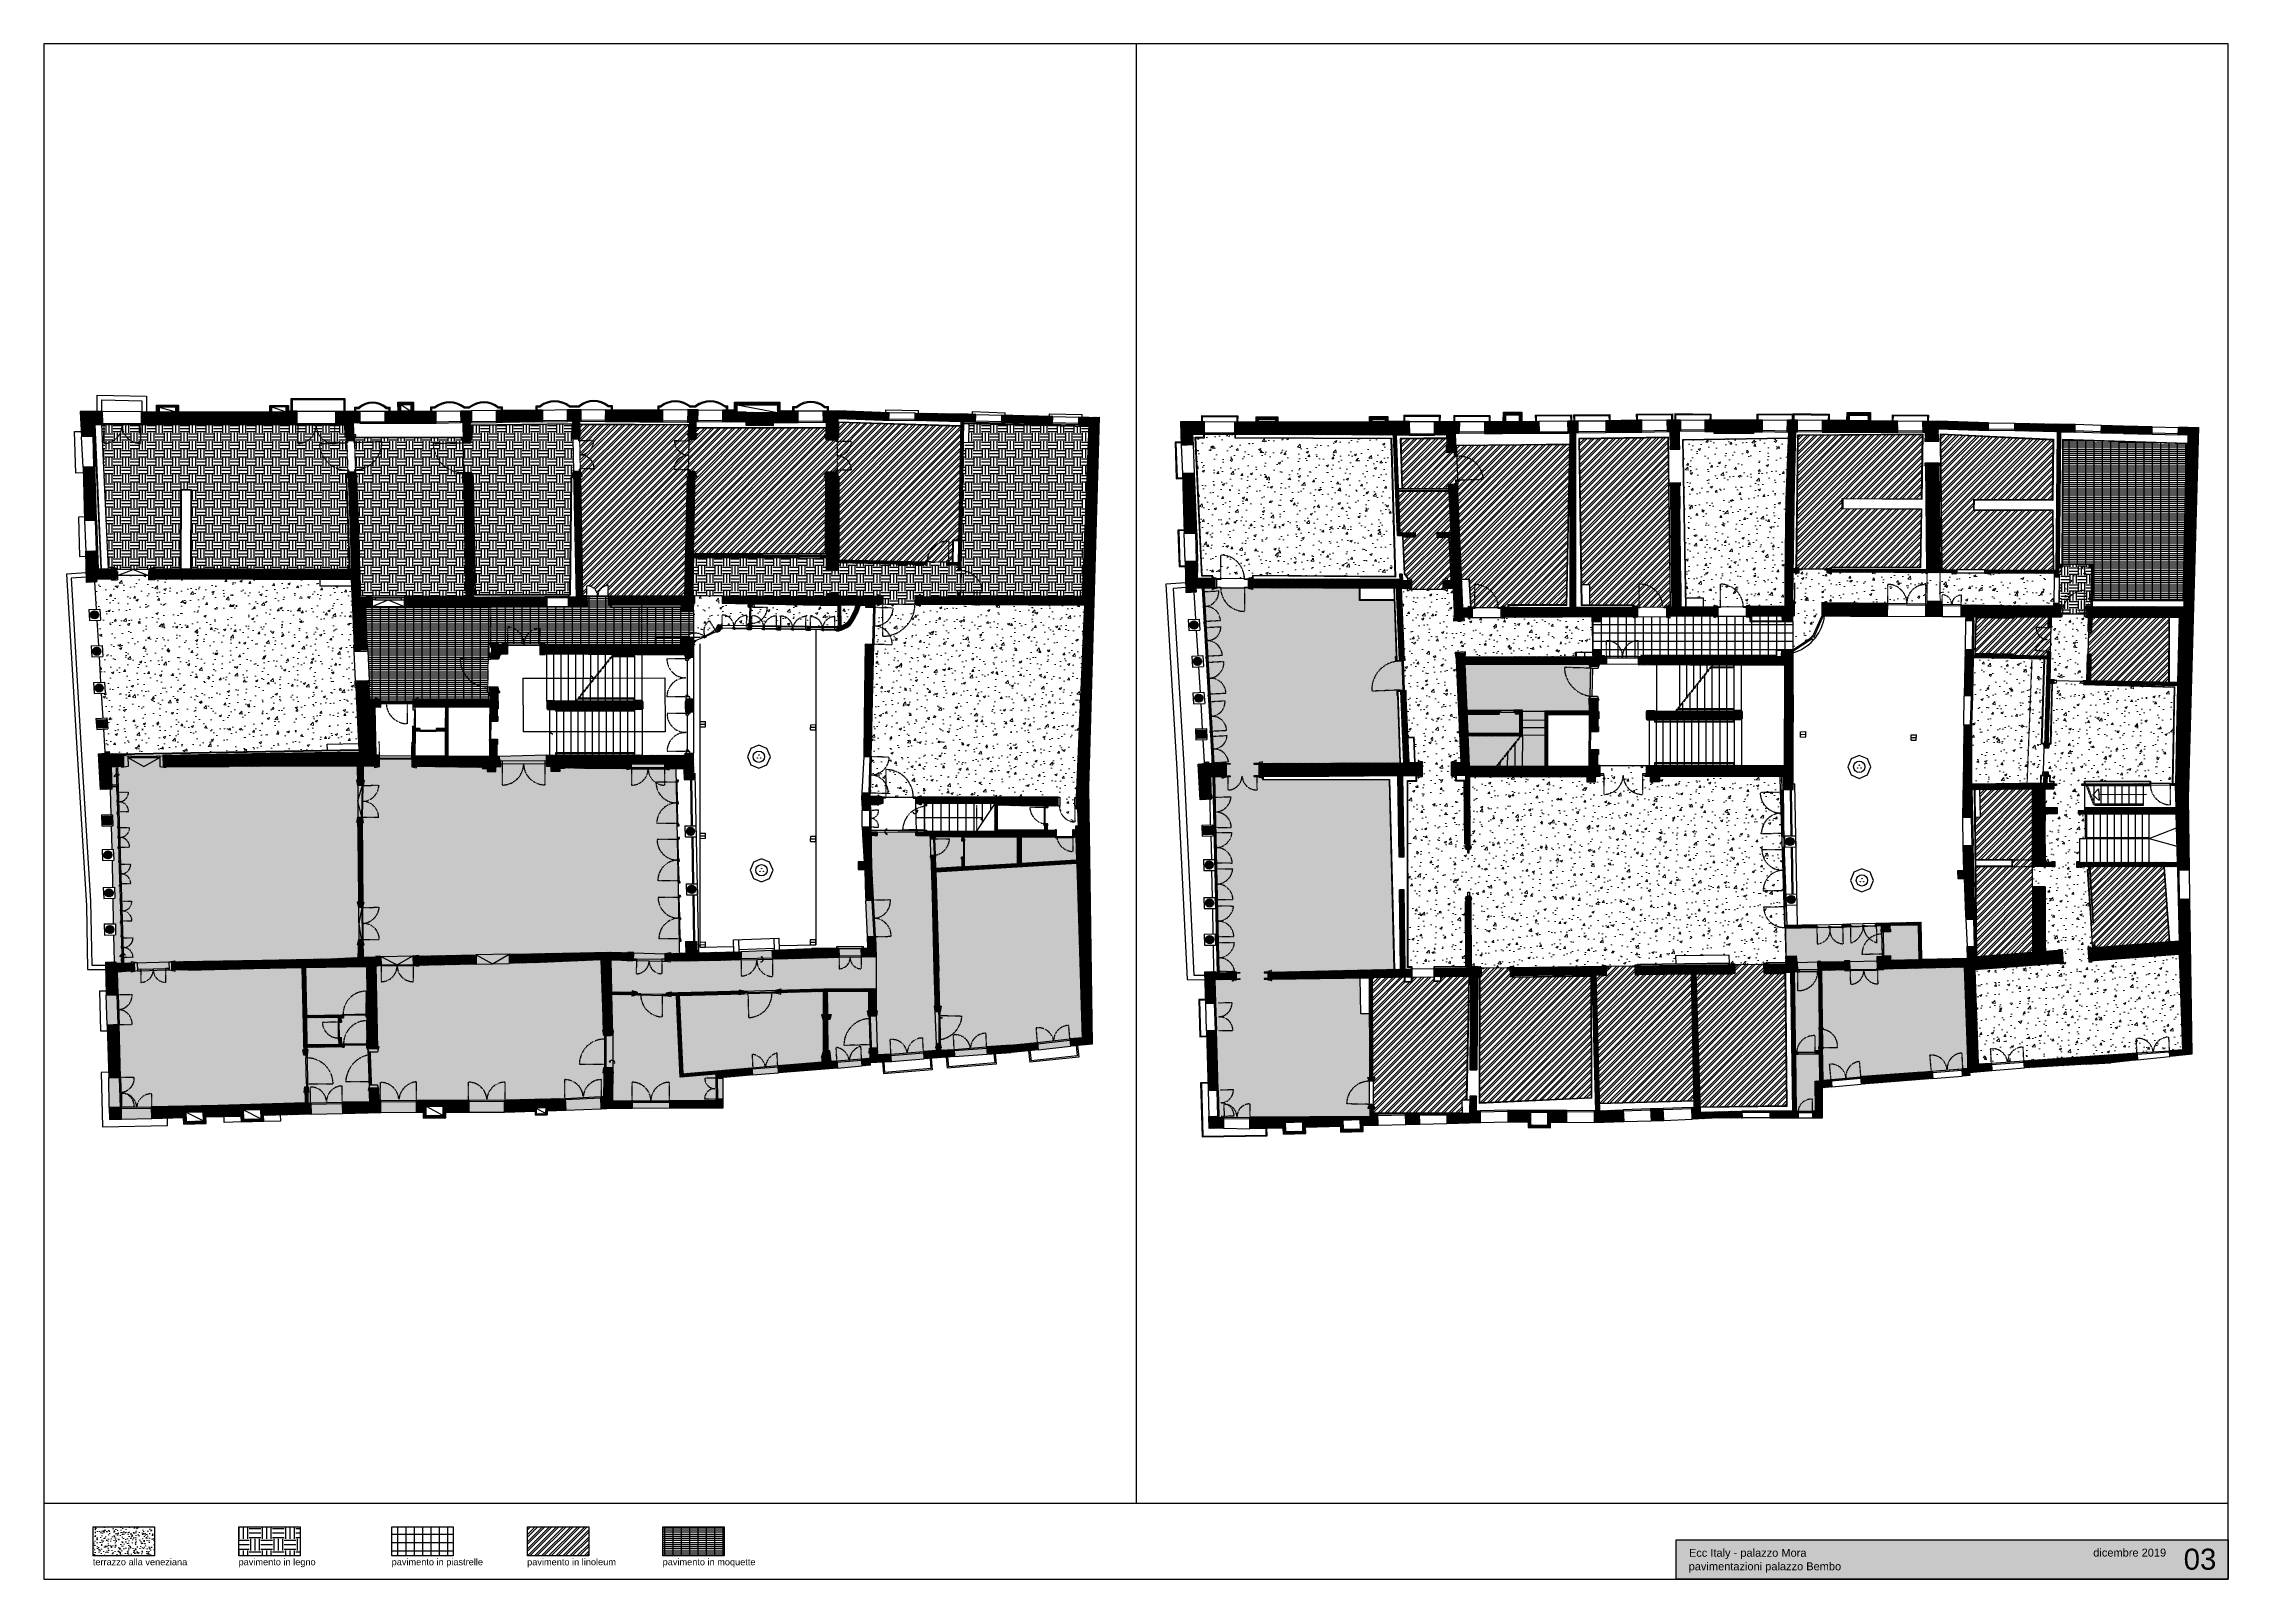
# Paper-space layout 'A1 Bembo pavimenti' of a CAD drawing. Header units: millimetres. Extents: x 2 to 833, y 2 to 586.
# The model-space entities are those that its viewports show. They can reach past a viewport. Long polylines and large blocks are cut down to what shows.
import ezdxf
from ezdxf.enums import TextEntityAlignment as Align

# ---------------------------------------------------------------- set-up
doc = ezdxf.new("R2010")
doc.units = ezdxf.units.MM
doc.header["$LTSCALE"] = 0.01
doc.linetypes.add('HIDDEN2', pattern=[4.7625, 3.175, -1.5875])
doc.layers.add('ob__L_finestra', color=142, linetype='Continuous', plot=False)
for name, color, linetype in [('ob__L_grafica', 250, 'Continuous'), ('ob__L_TXT bianco', 255, 'Continuous'), ('ob_A_CONTROPARETI', 10, 'Continuous'), ('ob_A_linea_proiezione', 251, 'HIDDEN2'), ('ob_A_linea_v', 7, 'Continuous'), ('ob_A_linea_v2', 251, 'Continuous'), ('ob_A_muro', 1, 'Continuous'), ('ob_A_muro_r', 252, 'Continuous'), ('ob_A_pav legno', 252, 'Continuous'), ('ob_A_pav linoleum', 252, 'Continuous'), ('ob_A_pav moquette', 252, 'Continuous'), ('ob_A_pav piastrelle', 252, 'Continuous'), ('ob_A_rivestimento', 2, 'Continuous'), ('ob_A_serramento_vetro', 253, 'Continuous'), ('ob_A_simboli', 252, 'Continuous'), ('ob_A_Str_metallica', 5, 'Continuous'), ('ob_cornici corrette', 3, 'Continuous'), ('ob_muro ret', 252, 'Continuous'), ('ob_Q 1_100', 250, 'Continuous'), ('ob_Q 1_200', 250, 'Continuous'), ('ob_Q 1_50', 250, 'Continuous'), ('ob_retino chiaro', 254, 'Continuous'), ('ob_serramento_s', 3, 'Continuous')]:
    doc.layers.add(name, color=color, linetype=linetype)
doc.layers.add('ob_A_pav terrazzo', color=252, linetype='Continuous', lineweight=13)
doc.styles.add('m 1_50', font='arial.ttf', dxfattribs={"height": 0.125})
doc.styles.add('Testo banda', font='arial.ttf')
doc.styles.add('Testo L', font='arial.ttf', dxfattribs={"height": 2.5})
doc.dimstyles.new('m 1_50 cm', dxfattribs={"dimtxt": 0.1, "dimasz": 0.1, "dimexe": 0.05, "dimexo": 0.05, "dimgap": 0.1, "dimtad": 0, "dimdec": 1, "dimlfac": 100, "dimrnd": 1, "dimdsep": 46, "dimtxsty": 'm 1_50', "dimblk": 'ARCHTICK', "dimcen": 0.2, "dimadec": 0, "dimazin": 0, "dimtfac": 1, "dimtdec": 1, "dimtofl": 0, "dimtmove": 0, "dimatfit": 3, "dimldrblk": 'DOT', "dimfxl": 0.15, "dimfxlon": 1, "dimtolj": 1, "dimtzin": 0, "dimarcsym": 0})
pattern_1 = [(45, (0, -80), (-0.0224506403, 0.0224506403), [])]

psp = doc.layouts.new('A1 Bembo pavimenti')

# ---------------------------------------------------------------- texts
at = {"layer": 'ob__L_grafica', "char_height": 2.5, "attachment_point": 1, "style": 'Testo L'}
for s, insert in [('terrazzo alla veneziana', (20.51, 9.67)), ('pavimento in legno', (75.95, 9.67)), ('pavimento in piastrelle', (134.18, 9.67)), ('pavimento in linoleum', (185.72, 9.67)), ('pavimento in moquette', (237.26, 9.67))]:
    psp.add_mtext_dynamic_manual_height_columns(s, width=50.326, gutter_width=12.5, heights=[0], dxfattribs=dict(at, insert=insert))

msp = doc.modelspace()

# ---------------------------------------------------------------- blocks, each defined once
blk = doc.blocks.new('intestazione_A3')
at = {"layer": 'ob__L_TXT bianco', "style": 'Testo banda'}
blk.add_attdef('TITOLO', (-15.67, 0.34), '', height=0.118, dxfattribs=at)
blk.add_attdef('TIPODISEGNO', text='', height=0.118, dxfattribs=at).set_placement((-15.67, 0.1), align=Align.BOTTOM_LEFT)
blk.add_attdef('SCALA', text='', height=0.118, dxfattribs=at).set_placement((-1.31, 0.13), align=Align.RIGHT)
blk.add_attdef('DATA', text='', height=0.118, dxfattribs=at).set_placement((-1.31, 0.3), align=Align.BOTTOM_RIGHT)
blk.add_attdef('COD', text='', height=0.315, dxfattribs=at).set_placement((-0.59, 0.3), align=Align.MIDDLE)
blk = doc.blocks.new('_ARCHTICK')
at = {"color": 0, "linetype": 'ByBlock', "const_width": 0.15}
blk.add_lwpolyline([(-0.5, -0.5), (0.5, 0.5)], dxfattribs=at)
blk = doc.blocks.new('*D65')
at = {"layer": 'Defpoints', "color": 0, "transparency": 16777216}
for p in [(167.859, 486.354), (167.859, 2.254), (171.672, 2.386)]:
    blk.add_point(p, dxfattribs=at)
at = {"layer": 'ob_Q 1_50', "color": 0, "lineweight": -2, "transparency": 16777216}
for p, q in [((167.859, 2.404), (167.859, 2.204)), ((167.859, 2.254), (169.539, 2.254)), ((171.672, 2.254), (169.991, 2.254)), ((171.672, 2.336), (171.672, 2.204))]:
    blk.add_line(p, q, dxfattribs=at)
at = {"layer": 'ob_Q 1_50', "color": 0, "lineweight": -2, "transparency": 16777216, "xscale": 0.1, "yscale": 0.1, "zscale": 0.1, "rotation": 180}
blk.add_blockref('_ARCHTICK', (167.859, 2.254), dxfattribs=at)
at = {"layer": 'ob_Q 1_50', "color": 0, "lineweight": -2, "transparency": 16777216, "xscale": 0.1, "yscale": 0.1, "zscale": 0.1}
blk.add_blockref('_ARCHTICK', (171.672, 2.254), dxfattribs=at)
at = {"layer": 'ob_Q 1_50', "color": 0, "transparency": 16777216, "insert": (169.765, 2.254), "char_height": 0.125, "attachment_point": 5, "style": 'm 1_50'}
blk.add_mtext('\\A1;381', dxfattribs=at)
blk = doc.blocks.new('_Dot')
at = {"color": 0, "linetype": 'ByBlock', "lineweight": -2}
blk.add_line((-0.5, 0), (-1, 0), dxfattribs=at)
at = {"color": 0, "linetype": 'ByBlock', "const_width": 0.5}
blk.add_lwpolyline([(-0.25, 0, 1), (0.25, 0, 1)], format="xyb", close=True, dxfattribs=at)
blk = doc.blocks.new('ccc')
at = {"layer": 'ob_A_linea_proiezione'}
for points in [[(61.188, 5.738), (60.406, 5.738)], [(61.217, 4.174), (60.435, 4.174)], [(61.229, 3.56), (60.447, 3.56)], [(61.258, 1.997), (60.476, 1.997)], [(61.269, 1.383), (60.487, 1.383)], [(61.269, 1.383), (60.487, 1.383)]]:
    blk.add_lwpolyline(points, dxfattribs=at)
for centre, radius, start, end in [((61.187, 5.737), 0.781, 179.96551, 271.14302), ((61.217, 4.174), 0.782, 91.06493, 180), ((61.228, 3.56), 0.781, 179.96551, 271.14302), ((61.258, 1.997), 0.782, 91.06493, 180), ((61.268, 1.382), 0.781, 179.96551, 271.14302)]:
    blk.add_arc(centre, radius, start, end, dxfattribs=at)
at = {"layer": 'ob_A_linea_v2'}
for p, q in [((61.284, 0.662), (61.179, 6.25)), ((61.368, 0.672), (61.242, 6.25))]:
    blk.add_line(p, q, dxfattribs=at)
at = {"layer": 'ob_serramento_s'}
for points in [[(61.251, 5.829), (61.253, 5.779), (61.203, 5.778), (61.201, 5.828)], [(61.253, 4.958), (61.252, 5.008), (61.202, 5.006), (61.203, 4.956)], [(61.253, 4.958), (61.254, 4.908), (61.204, 4.906), (61.203, 4.956)], [(61.285, 4.086), (61.284, 4.136), (61.234, 4.135), (61.235, 4.085)], [(61.292, 3.652), (61.293, 3.602), (61.243, 3.6), (61.242, 3.65)], [(61.293, 2.78), (61.292, 2.83), (61.242, 2.829), (61.243, 2.779)], [(61.293, 2.78), (61.294, 2.73), (61.244, 2.729), (61.243, 2.779)], [(61.326, 1.909), (61.325, 1.959), (61.274, 1.957), (61.276, 1.907)], [(61.332, 1.474), (61.334, 1.424), (61.284, 1.423), (61.282, 1.473)], [(61.347, 0.694), (61.349, 0.644), (61.299, 0.643), (61.297, 0.693)]]:
    blk.add_lwpolyline(points, close=True, dxfattribs=at)
for points in [[(61.238, 5.778), (61.238, 5.738), (61.188, 5.738), (61.187, 5.788), (61.202, 5.788)], [(61.227, 5.007), (61.213, 5.738)], [(61.269, 4.136), (61.267, 4.176), (61.217, 4.174), (61.218, 4.124), (61.234, 4.125)], [(61.228, 4.956), (61.228, 4.957)], [(61.242, 4.175), (61.229, 4.907)], [(61.278, 3.601), (61.279, 3.561), (61.229, 3.56), (61.228, 3.61), (61.243, 3.61)], [(61.267, 2.829), (61.254, 3.56)], [(61.268, 2.778), (61.268, 2.78)], [(61.283, 1.997), (61.269, 2.729)], [(61.309, 1.958), (61.308, 1.998), (61.258, 1.997), (61.259, 1.947), (61.275, 1.947)], [(61.319, 1.423), (61.319, 1.383), (61.269, 1.383), (61.268, 1.433), (61.283, 1.433)], [(61.297, 0.693), (61.294, 1.383)], [(61.334, 0.643), (61.334, 0.603), (61.284, 0.602), (61.283, 0.652), (61.298, 0.653)]]:
    blk.add_lwpolyline(points, dxfattribs=at)
blk = doc.blocks.new('A$C3E592DB1')
at = {"layer": 'ob_serramento_s'}
blk.add_lwpolyline([(0.059, -0.051), (-0.001, -0.05), (-0.003, -0.21), (-0.053, -0.209), (-0.05, 0.001), (0.06, -0.001)], dxfattribs=at)
blk.add_lwpolyline([(0.41, -0.217), (0.411, -0.167), (0.381, -0.167), (0.382, -0.107), (0.367, -0.106), (0.368, -0.056), (0.353, -0.056), (0.353, -0.006), (0.06, -0.001), (0.06, -0.001), (0.059, -0.051), (0.044, -0.051), (0.043, -0.101), (0.028, -0.101), (0.027, -0.16), (-0.003, -0.16), (-0.003, -0.21), (0.066, -0.211), (0.07, -0.011), (0.343, -0.016), (0.34, -0.216)], close=True, dxfattribs=at)
blk = doc.blocks.new('A$C79A179BD')
at = {"layer": 'ob_serramento_s'}
blk.add_lwpolyline([(0.059, -0.051), (-0.001, -0.05), (-0.003, -0.21), (-0.053, -0.209), (-0.05, 0.001), (0.06, -0.001)], dxfattribs=at)
blk.add_lwpolyline([(0.41, -0.217), (0.411, -0.167), (0.381, -0.167), (0.382, -0.107), (0.367, -0.106), (0.368, -0.056), (0.353, -0.056), (0.353, -0.006), (0.06, -0.001), (0.06, -0.001), (0.059, -0.051), (0.044, -0.051), (0.043, -0.101), (0.028, -0.101), (0.027, -0.16), (-0.003, -0.16), (-0.003, -0.21), (0.066, -0.211), (0.07, -0.011), (0.343, -0.016), (0.34, -0.216)], close=True, dxfattribs=at)
blk = doc.blocks.new('A$C03CE5361')
at = {"layer": 'ob_cornici corrette'}
blk.add_lwpolyline([(-0.155, -0.115), (-0.155, 0), (0.155, 0), (0.155, -0.115), (0.235, -0.115), (0.235, -0.085), (0.226, -0.085), (0.19, -0.015), (0.19, 0.029), (0.181, 0.029), (0.181, 0.054), (-0.181, 0.054), (-0.181, 0.036), (-0.181, 0.029), (-0.19, 0.029), (-0.19, -0.015), (-0.226, -0.085), (-0.235, -0.085), (-0.235, -0.115), (-0.155, -0.115)], close=True, dxfattribs=at)
blk = doc.blocks.new('A$C73644D34')
at = {"layer": 'ob_cornici corrette'}
for points in [[(-0.027, 0), (0, 0), (0, 0.26), (-0.37, 0.26), (-0.37, 0), (-0.343, 0), (-0.343, 0.233), (-0.027, 0.233)], [(-0.054, 0.26), (-0.054, 0.415), (-0.084, 0.415), (-0.084, 0.26)]]:
    blk.add_lwpolyline(points, close=True, dxfattribs=at)
blk = doc.blocks.new('A$C2F806580')
at = {"layer": 'ob_cornici corrette'}
for points in [[(-0.096, 0.065), (0, 0.065), (0, -0.065), (-0.097, -0.065), (-0.097, -0.132), (-0.071, -0.132), (-0.071, -0.125), (-0.013, -0.094), (0.024, -0.094), (0.024, -0.087), (0.045, -0.087), (0.045, 0.087), (0.031, 0.087), (0.024, 0.087), (0.024, 0.094), (-0.013, 0.094), (-0.071, 0.125), (-0.071, 0.132), (-0.097, 0.132), (-0.096, 0.065)], [(1.067, 0.065), (0.97, 0.065), (0.97, -0.065), (1.067, -0.065), (1.067, -0.132), (1.042, -0.132), (1.042, -0.125), (0.983, -0.094), (0.946, -0.094), (0.946, -0.087), (0.925, -0.087), (0.925, 0.087), (0.94, 0.087), (0.946, 0.087), (0.946, 0.094), (0.983, 0.094), (1.042, 0.125), (1.042, 0.132), (1.067, 0.132), (1.067, 0.065)]]:
    blk.add_lwpolyline(points, close=True, dxfattribs=at)
blk = doc.blocks.new('A$C44A577F8')
at = {"layer": 'ob_cornici corrette'}
for points in [[(0.044, 0.18), (0.044, -0.18), (0.044, -0.18), (0.024, -0.18), (0.024, -0.187), (-0.025, -0.187), (-0.073, -0.207), (-0.073, -0.215), (-0.099, -0.215), (-0.099, -0.157), (0, -0.157), (0, 0.157), (-0.099, 0.157), (-0.099, 0.215), (-0.073, 0.215), (-0.073, 0.207), (-0.025, 0.187), (0.024, 0.187), (0.024, 0.18), (0.044, 0.18)], [(1.138, 0.18), (1.138, -0.18), (1.138, -0.18), (1.158, -0.18), (1.158, -0.187), (1.207, -0.187), (1.255, -0.207), (1.255, -0.215), (1.281, -0.215), (1.281, -0.157), (1.182, -0.157), (1.182, 0.157), (1.281, 0.157), (1.281, 0.215), (1.255, 0.215), (1.255, 0.207), (1.207, 0.187), (1.158, 0.187), (1.158, 0.18), (1.138, 0.18)]]:
    blk.add_lwpolyline(points, dxfattribs=at)
for points in [[(0.044, 0.157), (0.146, 0.157), (0.146, 0.127), (0.044, 0.127)], [(1.036, 0.157), (1.138, 0.157), (1.138, 0.127), (1.036, 0.127)]]:
    blk.add_lwpolyline(points, close=True, dxfattribs=at)
blk = doc.blocks.new('A$C76F2309E')
at = {"layer": 'ob_cornici corrette'}
for points in [[(0.043, 0.202), (0.045, -0.201), (0.045, -0.201), (0.025, -0.201), (0.025, -0.208), (-0.024, -0.208), (-0.072, -0.229), (-0.072, -0.237), (-0.098, -0.237), (-0.098, -0.179), (0.001, -0.179), (-0.001, 0.179), (-0.1, 0.178), (-0.1, 0.236), (-0.074, 0.236), (-0.074, 0.228), (-0.026, 0.209), (0.023, 0.209), (0.023, 0.202), (0.043, 0.202)], [(1.137, 0.206), (1.139, -0.197), (1.139, -0.197), (1.159, -0.197), (1.159, -0.204), (1.208, -0.204), (1.256, -0.223), (1.256, -0.231), (1.282, -0.231), (1.282, -0.174), (1.182, -0.174), (1.181, 0.183), (1.28, 0.184), (1.28, 0.242), (1.254, 0.242), (1.254, 0.234), (1.206, 0.213), (1.157, 0.213), (1.157, 0.206), (1.137, 0.206)]]:
    blk.add_lwpolyline(points, dxfattribs=at)
for points in [[(0.043, 0.179), (0.145, 0.179), (0.145, 0.149), (0.043, 0.149)], [(1.035, 0.183), (1.137, 0.183), (1.137, 0.153), (1.035, 0.153)]]:
    blk.add_lwpolyline(points, close=True, dxfattribs=at)
blk = doc.blocks.new('A$C4ED23E2F')
at = {"layer": 'ob_cornici corrette'}
for points in [[(0.044, 0.023), (0.044, -0.38), (0.044, -0.38), (0.024, -0.38), (0.024, -0.387), (-0.025, -0.387), (-0.073, -0.407), (-0.073, -0.415), (-0.099, -0.415), (-0.099, -0.357), (0, -0.357), (0, 0), (-0.099, 0), (-0.099, 0.058), (-0.073, 0.058), (-0.073, 0.05), (-0.025, 0.03), (0.024, 0.03), (0.024, 0.023), (0.044, 0.023)], [(1.118, 0.023), (1.118, -0.38), (1.118, -0.38), (1.138, -0.38), (1.138, -0.387), (1.187, -0.387), (1.235, -0.407), (1.235, -0.415), (1.261, -0.415), (1.261, -0.357), (1.162, -0.357), (1.162, 0), (1.261, 0), (1.261, 0.058), (1.235, 0.058), (1.235, 0.05), (1.187, 0.03), (1.138, 0.03), (1.138, 0.023), (1.118, 0.023)]]:
    blk.add_lwpolyline(points, dxfattribs=at)
for points in [[(0.044, 0), (0.146, 0), (0.146, -0.03), (0.044, -0.03)], [(1.016, 0), (1.118, 0), (1.118, -0.03), (1.016, -0.03)]]:
    blk.add_lwpolyline(points, close=True, dxfattribs=at)
blk = doc.blocks.new('A$C547E13D4')
at = {"layer": 'ob_cornici corrette'}
for points in [[(-0.192, 0), (-0.192, -0.04), (-0.156, -0.04), (-0.156, -0.037), (-0.06, -0.021), (-0.01, -0.021), (-0.01, -0.018), (0, -0.018), (0, 0)], [(0, 0), (-0.192, 0)]]:
    blk.add_lwpolyline(points, dxfattribs=at)
blk = doc.blocks.new('A$C670F466C')
at = {"layer": 'ob_cornici corrette'}
blk.add_lwpolyline([(-0.14, 0), (0, 0), (0, 0.02), (-0.02, 0.02), (-0.02, 0.06), (-0.12, 0.06), (-0.12, 0.02), (-0.14, 0.02), (-0.14, 0)], dxfattribs=at)

# ---------------------------------------------------------------- dimensions: what is measured, and where the dimension line sits
at = {"layer": 'ob_Q 1_50'}
dim = msp.add_linear_dim(base=(167.8592, 2.2539), p1=(171.6716, 2.3859), p2=(167.8592, 486.3541), dimstyle='m 1_50 cm', dxfattribs=at)
dim.commit()
dim.dimension.update_dxf_attribs({"geometry": '*D65', "text_midpoint": (169.7654, 2.2539)})

# ---------------------------------------------------------------- hatches: boundary and pattern name
at = {"layer": 'ob_A_muro_r'}
h = msp.add_hatch(dxfattribs=at)
h.set_pattern_fill('ANSI31', color=256, scale=0.01)
h.set_pattern_definition(pattern_1)
h.paths.add_polyline_path([(88.8127, 427.8026), (87.9602, 427.801), (88.0112, 426.8472), (88.4834, 426.8619), (88.4696, 427.3039), (88.8137, 427.3037)])
h.paths.add_polyline_path([(96.1927, 427.815), (95.8796, 427.8152), (95.8796, 428.0375), (95.173, 428.0375), (95.173, 427.7913), (91.6963, 427.7913), (91.6963, 428.0424), (90.8543, 428.0424), (90.8543, 427.7913), (90.2927, 427.7917), (90.2937, 427.3026), (96.1937, 427.2981)])
h.paths.add_polyline_path([(91.597, 427.7955), (90.9587, 427.7955), (90.9587, 427.9673), (91.597, 427.9673)], flags=16)
h.paths.add_polyline_path([(95.2369, 427.7868), (95.2369, 427.9838), (95.7962, 427.9838), (95.7962, 427.7868)], flags=16)
h.paths.add_polyline_path([(88.5198, 425.6948), (88.0734, 425.6837), (88.1226, 423.6617), (88.5829, 423.6691)])
h.paths.add_polyline_path([(88.6193, 422.503), (88.1697, 422.4919), (88.1925, 421.3034), (88.5945, 421.3261), (88.5849, 421.4781), (89.3394, 421.4756), (89.3406, 421.8191), (88.6405, 421.8214)])
h.paths.add_polyline_path([(98.5983, 427.8138), (97.6727, 427.8152), (97.6738, 427.297), (98.0838, 427.2965), (98.1045, 426.7032), (98.3777, 426.7127), (98.3549, 427.3678), (98.5917, 427.3663)])
h = msp.add_hatch(dxfattribs=at)
h.set_pattern_fill('ANSI31', color=256, scale=0.01)
h.set_pattern_definition(pattern_1)
h.paths.add_polyline_path([(101.4929, 427.8167), (100.6381, 427.8142), (100.6359, 428.1609), (100.0466, 428.1611), (100.0481, 427.8122), (99.5483, 427.8138), (99.5467, 427.3597), (100.2378, 427.3548), (101.4967, 427.3656)])
h.paths.add_polyline_path([(100.5337, 427.8164), (100.1486, 427.8164), (100.1486, 428.066), (100.5337, 428.066)], flags=16)
h.paths.add_polyline_path([(102.8434, 427.8317), (102.4427, 427.8322), (102.4517, 427.3817), (102.5144, 427.3824), (102.5282, 426.6213), (102.8068, 426.6263), (102.7932, 427.3802), (102.8472, 427.379)])
h.paths.add_polyline_path([(105.5395, 427.8602), (105.3396, 427.8568), (104.0163, 427.8395), (103.7933, 427.8398), (103.7972, 427.3876), (104.0163, 427.3886), (105.3396, 427.4059), (105.5433, 427.4095)])
h.paths.add_polyline_path([(107.0073, 427.8754), (106.4893, 427.8758), (106.4983, 427.4245), (106.6886, 427.4303), (106.7019, 426.7671), (106.9419, 426.7719), (106.9379, 426.9718), (106.9639, 426.9723), (106.9565, 427.4421), (107.0052, 427.4413)])
h.paths.add_polyline_path([(110.1228, 427.8631), (109.2368, 427.856), (107.9339, 427.8667), (107.9318, 427.4262), (109.235, 427.4051), (110.1226, 427.4131)])
h.paths.add_polyline_path([(111.4587, 427.8729), (111.0728, 427.8781), (111.0646, 427.4001), (111.1348, 427.3978), (111.1214, 426.7609), (111.3614, 426.7559), (111.3754, 427.4238), (111.4526, 427.4195)])
h.paths.add_polyline_path([(115.2682, 427.8343), (114.577, 427.8392), (114.577, 428.1541), (112.8452, 428.1541), (112.8452, 427.8541), (112.4028, 427.8601), (112.3999, 427.4056), (113.2815, 427.3973), (113.2763, 427.2799), (114.3271, 427.2729), (114.3271, 427.3807), (115.2742, 427.3907)])
h.paths.add_polyline_path([(112.9452, 427.7791), (112.9452, 428.0541), (114.477, 428.0541), (114.477, 427.7661), (113.2875, 427.7744)], flags=16)
h.paths.add_polyline_path([(118.7274, 427.7582), (116.796, 427.8237), (116.2128, 427.8277), (116.2215, 427.4007), (116.3383, 427.402), (116.3383, 426.7343), (116.7895, 426.7343), (116.7894, 427.5384), (118.499, 427.4762), (118.7236, 427.476)])
h.paths.add_polyline_path([(122.0256, 427.6945), (121.4432, 427.7141), (119.7224, 427.7418), (119.7206, 427.4566), (121.4606, 427.4171), (121.3585, 422.048), (120.9888, 422.0559), (120.9867, 421.9559), (121.3566, 421.9481), (121.353, 421.7562), (121.4529, 421.7543), (121.5605, 427.4138), (122.0158, 427.4007)])
h.paths.add_polyline_path([(116.7896, 425.2943), (116.7396, 425.2943), (116.7396, 425.4943), (116.3383, 425.4943), (116.3383, 422.3314), (116.1237, 422.3319), (116.1245, 422.2362), (116.3351, 422.2362), (116.3351, 421.7675), (116.7897, 421.7675), (116.7897, 422.0451), (120.1569, 421.9736), (120.159, 422.0735), (116.7896, 422.1452)])
h.paths.add_polyline_path([(107.1999, 420.7729), (107.0617, 420.7729), (106.9897, 425.3325), (106.9706, 425.3321), (106.9666, 425.5321), (106.7267, 425.5273), (106.8221, 420.7557), (106.5482, 420.7576), (106.5475, 420.4051), (107.213, 420.4116)])
h.paths.add_polyline_path([(105.6794, 420.7552), (103.9401, 420.7562), (102.9128, 420.7449), (102.8275, 425.4765), (102.5489, 425.4715), (102.634, 420.7469), (101.2463, 420.7469), (100.8272, 420.7455), (100.3098, 420.7414), (100.3122, 420.4127), (100.4397, 420.3924), (102.5172, 420.4072), (104.0277, 420.4024), (105.5505, 420.4147), (105.6788, 420.4137)])
h.paths.add_polyline_path([(99.0399, 420.7314), (98.5862, 420.7258), (98.4199, 425.5034), (98.1466, 425.4939), (98.2756, 421.7896), (90.5956, 421.815), (90.5944, 421.4714), (98.291, 421.446), (98.4112, 418.7148), (98.8518, 418.7348), (98.7793, 420.3805), (98.8663, 420.3812), (99.0422, 420.4036)])
h = msp.add_hatch(dxfattribs=at)
h.set_pattern_fill('ANSI32', color=256, scale=0.02)
h.paths.add_polyline_path([(106.9642, 426.1522), (106.9749, 425.6173), (107.5098, 425.628, 0.4142136)], flags=17)
h.paths.add_polyline_path([(107.4884, 426.6978), (106.9536, 426.6871), (106.9642, 426.1522, 0.4142136)], flags=17)
h.paths.add_polyline_path([(110.565, 426.6975), (111.1099, 426.6861), (111.1112, 426.7511), (111.1123, 426.8011), (111.0973, 426.8014), (111.0983, 426.8514), (111.0833, 426.8517), (111.0846, 426.9117), (111.0546, 426.9123), (111.0557, 426.9623), (111.0906, 426.9616), (111.0976, 427.2914), (106.9585, 427.3121), (106.9639, 426.9723), (107.0078, 426.9732), (107.0088, 426.9232), (106.9788, 426.9226), (106.98, 426.8626), (106.9651, 426.8623), (106.966, 426.8124), (106.9511, 426.8121), (106.9521, 426.7621), (106.9536, 426.6871), (107.4884, 426.6978, -0.4142136), (106.9642, 426.1522, -0.4142136), (107.5098, 425.628), (106.9749, 425.6173), (106.9764, 425.5423), (106.9774, 425.4923), (106.9924, 425.4926), (106.9934, 425.4426), (107.0084, 425.4429), (107.0096, 425.3829), (107.0396, 425.3835), (107.0406, 425.3335), (106.9897, 425.3325), (107.0613, 420.7929), (107.1999, 420.7929), (107.225, 420.7929), (107.225, 421.1779, -0.4001529), (107.6438, 420.7929), (107.644, 420.7929, -0.3596503), (108.0418, 421.1943), (108.0418, 420.7929), (108.0675, 420.7929), (110.9613, 420.7929), (111.0563, 425.3219), (111.0213, 425.3227), (111.0223, 425.3727), (111.0523, 425.372), (111.0536, 425.432), (111.0696, 425.4817), (111.0846, 425.4814), (111.0857, 425.5314), (111.087, 425.5964), (110.5422, 425.6078, -0.4142136), (111.0985, 426.1412, -0.4142136)])
h.paths.add_polyline_path([(111.1099, 426.6861), (110.565, 426.6975, 0.4142136), (111.0985, 426.1412)], flags=17)
h.paths.add_polyline_path([(111.0985, 426.1412, 0.4142136), (110.5422, 425.6078), (111.087, 425.5964)], flags=17)
h.paths.add_polyline_path([(116.7496, 426.6593), (116.7196, 426.6593), (116.7196, 426.7243), (116.3283, 426.7243), (116.3283, 426.7743), (116.3133, 426.7743), (116.3133, 426.8243), (116.2983, 426.8243), (116.2983, 426.8843), (116.2683, 426.8843), (116.2683, 426.9343), (116.3177, 426.9343), (116.3192, 427.1795), (111.3702, 427.1758), (111.3656, 426.9558), (111.4356, 426.9543), (111.4345, 426.9044), (111.4045, 426.905), (111.4033, 426.845), (111.3883, 426.8453), (111.3872, 426.7953), (111.3722, 426.7956), (111.3712, 426.7457), (111.1412, 426.7505), (111.1399, 426.6855), (111.1099, 426.6861), (111.0985, 426.1412), (111.087, 425.5964), (111.117, 425.5957), (111.1157, 425.5307), (111.3456, 425.5259), (111.3446, 425.4759), (111.3596, 425.4756), (111.3585, 425.4256), (111.3735, 425.4253), (111.3723, 425.3653), (111.4023, 425.3647), (111.4012, 425.3147), (111.3312, 425.3162), (111.2702, 422.4041), (116.2902, 422.4095), (116.3077, 425.2943), (116.2683, 425.2943), (116.2683, 425.3443), (116.2983, 425.3443), (116.2983, 425.4043), (116.3133, 425.4543), (116.3283, 425.4543), (116.3283, 425.5043), (116.7196, 425.5043), (116.7196, 425.5693), (116.7496, 425.5693)])
h = msp.add_hatch(dxfattribs=at)
h.set_pattern_fill('ANSI32', color=256, scale=0.02)
h.paths.add_polyline_path([(120.9962, 422.8759, 0.4142136), (120.1692, 422.0833), (120.979, 422.0661)], flags=17)
h.paths.add_polyline_path([(121.4573, 427.2473), (116.8096, 427.3935), (116.8096, 426.9343), (116.8096, 426.8843), (116.7895, 426.7343), (116.7496, 426.7343), (116.7496, 426.6593), (117.2946, 426.6593, -0.4142136), (116.7496, 426.1143, -0.4142136), (117.2946, 425.5693), (116.7496, 425.5693), (116.7496, 425.5043), (116.7496, 425.4543), (116.7646, 425.4543), (116.7646, 425.4043), (116.7796, 425.4043), (116.7796, 425.3443), (116.8096, 425.3443), (116.8096, 425.2943), (116.8096, 422.1447), (120.119, 422.0744), (120.1192, 422.0844), (120.1692, 422.0833, -0.4142136), (120.9962, 422.8759), (120.979, 422.0661), (121.029, 422.0651), (121.1288, 422.0599), (121.1449, 422.9059), (121.3749, 422.9081)])
h.paths.add_polyline_path([(117.2946, 426.6593), (116.7496, 426.6593), (116.7496, 426.1143, 0.4142136)], flags=17)
h.paths.add_polyline_path([(116.7496, 426.1143), (116.7496, 425.5693), (117.2946, 425.5693, 0.4142136)], flags=17)
h = msp.add_hatch(dxfattribs=at)
h.set_pattern_fill('ANSI31', color=256, scale=0.01)
h.set_pattern_definition(pattern_1)
h.paths.add_polyline_path([(124.9538, 427.6092), (123.8643, 427.6332), (123.0214, 427.6614), (123.0118, 427.3722), (123.8568, 427.348), (124.9442, 427.3245)])
h.paths.add_polyline_path([(126.7168, 427.5877), (126.3221, 427.5789), (125.9499, 427.5872), (125.9404, 427.302), (126.3403, 427.2931), (126.0825, 420.7185), (121.4338, 420.7469), (121.437, 420.9144), (121.337, 420.9163), (121.3338, 420.7483), (119.7223, 420.7574), (119.7207, 420.4824), (126.1703, 420.443), (125.8535, 413.1298), (125.8516, 412.6808), (125.8889, 412.6818), (125.915, 412.0318), (125.8197, 412.0296), (125.8245, 411.8768), (125.7786, 411.8769), (125.7403, 411.8769), (125.7403, 411.7574), (125.7403, 411.6277), (125.7786, 411.6277), (125.8357, 411.6277), (125.8587, 410.7354), (123.7543, 410.614), (123.7543, 411.6277), (125.081, 411.6277), (125.081, 411.8768), (125.0442, 411.8768), (124.7442, 411.8768), (124.7442, 412.0492), (124.7442, 412.1047), (124.6442, 412.1047), (124.6442, 412.0492), (124.6442, 411.8768), (122.8442, 411.8768), (122.8442, 412.8268), (123.7233, 412.8055), (124.6442, 412.801), (124.6442, 412.7637), (124.7442, 412.7637), (124.7442, 412.801), (125.1621, 412.7994), (125.1635, 413.1328), (119.9536, 413.1555), (119.9534, 413.1205), (119.7534, 413.1214), (119.7524, 412.9114), (119.9524, 412.9105), (120.0925, 412.9099), (120.0925, 412.8155), (120.1606, 412.8155), (120.1606, 412.893), (122.7442, 412.893), (122.7442, 411.8274), (120.1606, 411.8344), (120.1606, 411.884), (120.0925, 411.884), (120.0925, 411.8101), (119.7653, 411.8101), (119.7653, 411.6847), (120.2901, 411.6755), (120.3002, 411.5621), (120.4578, 411.5699), (120.4571, 411.6363), (121.4993, 411.6277), (121.4993, 411.5527), (121.4993, 411.4972), (121.5798, 411.4972), (121.5798, 411.6277), (123.5943, 411.6277), (123.5943, 410.6048), (121.5798, 410.4886), (121.5798, 410.7827), (121.5798, 410.8382), (121.4993, 410.8382), (121.4993, 410.4842), (120.5021, 410.43), (120.4881, 410.9132), (120.3175, 410.9077), (120.3671, 409.4234), (120.4341, 406.5777), (120.4848, 405.0079), (120.6567, 405.0075), (120.6143, 406.5212), (120.5953, 407.3761), (120.5075, 410.2996), (125.8631, 410.6272), (126.0702, 403.9897), (125.6025, 403.9405), (125.6307, 403.6617), (126.4555, 403.7487), (126.3186, 413.5111)])
h = msp.add_hatch(dxfattribs=at)
h.set_pattern_fill('ANSI31', color=256, scale=0.01)
h.set_pattern_definition(pattern_1)
h.paths.add_polyline_path([(152.2776, 426.5502), (152.7447, 426.5729), (152.7299, 426.9626), (153.1675, 426.9597), (153.1711, 427.4415), (152.2611, 427.4401)])
h = msp.add_hatch(dxfattribs=at)
h.set_pattern_fill('ANSI31', color=256, scale=0.01)
h.set_pattern_definition(pattern_1)
h.paths.add_polyline_path([(152.3906, 423.2008), (152.8717, 423.2084), (152.7858, 425.4828), (152.3336, 425.4716)])
h.paths.add_polyline_path([(152.4606, 420.9424), (152.8625, 420.9652), (152.853, 421.1247), (153.5788, 421.1228), (153.5797, 421.4728), (152.9084, 421.4747), (152.9109, 421.9867), (152.9078, 422.1426), (152.4377, 422.1309)])
h.paths.add_polyline_path([(154.893, 421.4693), (154.892, 421.1193), (160.4691, 421.1042), (160.5879, 418.3752), (160.7678, 418.3796), (160.6494, 421.0984), (160.9997, 421.0975), (161.0005, 421.4075), (160.6988, 421.4083), (160.6916, 421.6495), (160.5916, 421.6489), (160.5991, 421.4541), (160.3238, 421.4548), (157.1965, 421.4632)])
h.paths.add_polyline_path([(162.8809, 422.837), (162.7845, 425.0419), (162.4688, 425.0282), (162.5475, 423.2193), (162.004, 423.2193), (162.0036, 423.1193), (162.5519, 423.1193), (162.5653, 422.821), (162.6248, 421.4397), (162.6265, 421.4032), (162.2954, 421.4041), (162.2945, 421.0941), (162.64, 421.0931), (162.6924, 419.8902), (163.0081, 419.904), (163.0034, 420.0102), (163.1546, 420.0108), (163.3091, 420.0114), (163.3077, 420.3689), (162.9879, 420.3676)])
h.paths.add_polyline_path([(166.7853, 420.0251), (167.9438, 420.0294), (167.9446, 419.8551), (168.1844, 419.8562), (168.1836, 420.0305), (168.2958, 420.0311), (169.6012, 420.0359), (169.5999, 420.3937), (168.1833, 420.3878), (167.2832, 420.3843), (167.2832, 427.0197), (167.3736, 427.0214), (167.3697, 427.4724), (166.9914, 427.472), (166.9997, 427.0086), (167.0828, 427.0086), (167.0826, 420.3835), (164.5886, 420.3739), (164.4901, 420.3738), (164.4888, 420.3738), (164.4909, 420.016), (164.6966, 420.0168)])
h = msp.add_hatch(dxfattribs=at)
h.set_pattern_fill('ANSI31', color=256, scale=0.01)
h.set_pattern_definition(pattern_1)
h.paths.add_polyline_path([(160.9599, 427.4549), (160.1476, 427.4543), (160.1476, 427.6407), (159.4411, 427.6407), (159.4411, 427.4304), (155.9644, 427.4304), (155.9644, 427.6272), (155.1223, 427.6272), (155.1223, 427.4304), (154.3202, 427.434), (154.3183, 426.9567), (155.3747, 426.9524), (158.7799, 426.9388), (160.3575, 426.9323), (160.5049, 423.1193), (160.6349, 423.1193), (161.1826, 423.1193), (161.1835, 423.2193), (160.601, 423.2193), (160.4577, 426.9312), (160.9627, 426.9334)])
h.paths.add_polyline_path([(159.5411, 427.5407), (160.0476, 427.5407), (160.0476, 427.4543), (159.5418, 427.4543)], flags=16)
h.paths.add_polyline_path([(155.8644, 427.4304), (155.2223, 427.4304), (155.2223, 427.5272), (155.8644, 427.5272)], flags=16)
h.paths.add_polyline_path([(162.8663, 427.4529), (161.9197, 427.4542), (161.9225, 426.9347), (162.3858, 426.9362), (162.4141, 426.2858), (162.7298, 426.2995), (162.6991, 427.0066), (162.8597, 427.0054)])
h = msp.add_hatch(dxfattribs=at)
h.set_pattern_fill('ANSI31', color=256, scale=0.01)
h.set_pattern_definition(pattern_1)
h.paths.add_polyline_path([(165.8914, 427.4562), (165.2426, 427.4542), (165.2448, 427.8009), (164.5383, 427.8003), (164.536, 427.4498), (163.8163, 427.4529), (163.8147, 426.9988), (164.5058, 426.9938), (165.8953, 427.0051)])
h.paths.add_polyline_path([(164.636, 427.4492), (164.6376, 427.7004), (165.1441, 427.7008), (165.1426, 427.4549)], flags=16)
h = msp.add_hatch(dxfattribs=at)
h.set_pattern_fill('ANSI31', color=256, scale=0.01)
h.set_pattern_definition(pattern_1)
h.paths.add_polyline_path([(169.8075, 427.4993), (169.6076, 427.4959), (168.4332, 427.4805), (168.4367, 427.0777), (168.4771, 427.0777), (168.4771, 427.0285), (169.6076, 427.0449), (169.8113, 427.0485)])
h.paths.add_polyline_path([(179.1587, 420.4924), (179.1587, 420.5065), (179.1591, 420.5226), (176.8542, 420.5578), (176.6539, 420.5607), (176.6542, 420.5422), (176.6496, 420.054), (177.7485, 420.0504), (179.1526, 420.0436)])
h.paths.add_polyline_path([(181.2267, 420.4912), (181.1621, 420.4921), (181.1607, 420.6119), (180.6652, 420.6194), (180.6667, 420.4997), (180.6132, 420.5005), (180.6127, 420.0375), (181.2262, 420.0358)])
h.paths.add_polyline_path([(185.7398, 420.4226), (184.3811, 420.4432), (181.9569, 420.4801), (181.9563, 420.4383), (181.9563, 420.3846), (181.9561, 420.0327), (182.1248, 420.032), (182.1218, 419.8773), (182.4365, 419.8767), (182.4329, 420.0299), (182.7016, 420.0288), (183.9115, 420.0237), (184.8949, 420.0196), (185.2595, 420.0181), (185.2525, 419.672), (185.3822, 419.6694), (185.3892, 420.0176), (185.7381, 420.0161)])
h.paths.add_polyline_path([(185.6685, 421.9235), (185.8168, 421.9226), (185.8183, 422.021), (185.6738, 422.0234), (185.699, 424.4305), (185.7266, 427.0557), (186.2838, 427.0397), (186.2936, 427.3336), (185.7112, 427.3531), (183.9904, 427.3809), (183.9886, 427.0957), (185.6066, 427.0589), (185.5791, 424.4359), (185.5514, 421.7905), (182.8454, 421.8045), (182.8454, 421.6845), (185.5007, 421.6707), (185.4995, 421.5549), (185.6623, 421.5532)])
h = msp.add_hatch(dxfattribs=at)
h.set_pattern_fill('ANSI31', color=256, scale=0.01)
h.set_pattern_definition(pattern_1)
h.paths.add_polyline_path([(171.2753, 427.5144), (170.7573, 427.5148), (170.7663, 427.0635), (170.8832, 427.0671), (170.8872, 426.7036), (170.8904, 426.4177), (171.2284, 426.4214), (171.2211, 427.0812), (171.2732, 427.0804)])
h.paths.add_polyline_path([(174.3908, 427.5021), (173.5049, 427.4951), (172.2019, 427.5057), (172.1998, 427.0652), (172.5377, 427.0598), (172.5385, 427.0101), (174.0632, 426.9996), (174.0623, 427.0492), (174.3906, 427.0522)])
h.paths.add_polyline_path([(175.7267, 427.5119), (175.3427, 427.5171), (175.3344, 427.0373), (175.3827, 427.0375), (175.3625, 426.4286), (175.2767, 424.4759), (175.2482, 421.482), (175.2389, 420.4153), (173.8125, 420.4097), (173.8139, 420.0523), (174.0189, 420.0531), (175.1266, 420.0574), (175.1471, 419.8459), (175.5503, 419.8472), (175.5499, 420.0586), (175.6025, 420.0584), (175.6046, 420.5766), (175.5467, 420.5775), (175.5969, 424.3439), (175.6183, 425.1462), (175.6597, 427.0619), (175.7206, 427.0585)])
h.paths.add_polyline_path([(171.2534, 424.139), (171.2428, 425.1042), (170.9048, 425.1006), (170.9095, 424.6775), (170.9219, 423.5433), (170.9565, 420.399), (170.7816, 420.3979), (170.783, 420.0405), (172.6521, 420.0478), (172.6507, 420.4052), (171.2945, 420.3999), (171.2848, 421.2833)])
h.paths.add_polyline_path([(179.5362, 427.4734), (178.509, 427.4782), (178.509, 427.7953), (177.6101, 427.7953), (177.6082, 427.49), (176.6708, 427.4991), (176.6679, 427.0445), (179.5422, 427.0291)])
h.paths.add_polyline_path([(177.7082, 427.4894), (177.7095, 427.6953), (178.409, 427.6953), (178.409, 427.4803)], flags=16)
h.paths.add_polyline_path([(182.9954, 427.3972), (181.064, 427.4627), (180.4808, 427.4668), (180.4895, 427.0398), (180.5889, 427.0409), (180.5928, 426.7147), (181.0881, 426.7206), (181.0827, 427.1765), (182.9915, 427.1071)])
h.paths.add_polyline_path([(181.1143, 424.5163), (181.0983, 425.861), (180.603, 425.8551), (180.651, 421.8159), (176.9051, 421.8353), (176.9044, 421.7153), (181.1728, 421.6932), (181.7921, 421.69), (181.7927, 421.81), (181.1464, 421.8133)])
h = msp.add_hatch(dxfattribs=at)
h.set_pattern_fill('ANSI31', color=256, scale=0.01)
h.set_pattern_definition(pattern_1)
h.paths.add_polyline_path([(190.9848, 427.2267), (190.5902, 427.218), (190.2179, 427.2262), (190.2084, 426.941), (190.5839, 426.9327), (190.4295, 420.403), (186.9349, 420.4176), (186.9599, 422.0031), (186.8182, 422.0054), (186.8166, 421.9069), (186.9078, 421.9055), (186.8842, 420.4178), (186.6999, 420.4185), (186.6982, 420.0121), (186.781, 420.0118), (186.7705, 419.4901), (186.9205, 419.4871), (186.931, 420.0111), (190.2386, 419.9977), (190.1848, 417.5198), (186.8819, 417.5889), (186.9018, 418.5573), (186.7518, 418.5603), (186.732, 417.5942), (186.6146, 417.5967), (186.6116, 417.4722), (190.1821, 417.3952), (190.1015, 413.6784), (189.95, 413.6781), (189.95, 413.6127), (190.1084, 413.6129), (190.1288, 412.7702), (186.6444, 412.7691), (186.644, 412.6426), (186.3999, 412.6426), (186.3999, 412.5287), (190.1311, 412.5329), (190.176, 410.683), (186.3549, 410.6938), (186.3544, 410.5203), (190.1803, 410.5093), (190.1832, 410.387), (190.6252, 410.3948), (190.5866, 413.1501)])
h = msp.add_hatch(dxfattribs=at)
h.set_pattern_fill('ANSI31', color=256, scale=0.01)
h.set_pattern_definition(pattern_1)
h.paths.add_polyline_path([(189.2218, 427.2482), (188.1323, 427.2723), (187.2894, 427.3004), (187.2798, 427.0113), (188.1248, 426.987), (189.2122, 426.9627)])
h = msp.add_hatch(dxfattribs=at)
h.set_pattern_fill('ANSI32', color=256, scale=0.02)
h.paths.add_polyline_path([(162.7559, 426.2737), (162.704, 426.2714), (162.7108, 426.1161), (162.6808, 426.1148), (162.6741, 426.2701), (162.3883, 426.2577), (162.377, 426.5174), (162.3831, 426.8059), (160.6331, 426.7885), (160.6895, 424.8867), (162.4477, 424.8926), (162.4407, 425.054), (162.7264, 425.0664), (162.7197, 425.2218), (162.7496, 425.2231), (162.7564, 425.0677), (162.8084, 425.07)])
h.paths.add_polyline_path([(162.4792, 424.7899), (160.5405, 424.7862), (160.601, 423.2193), (161.1835, 423.2193), (161.1826, 423.1193), (161.1812, 423.0551), (160.7163, 423.0542), (160.7794, 421.6652), (160.9042, 421.4873), (160.9157, 421.4873), (160.9157, 421.4787), (160.9856, 421.4422), (161.0543, 421.442), (161.0533, 421.0713), (162.2408, 421.0682), (162.2417, 421.4302), (162.2667, 421.4301), (162.2668, 421.4388), (162.3105, 421.4387), (162.3806, 421.4748), (162.3806, 421.4834), (162.4106, 421.4833), (162.4104, 421.4037), (162.539, 421.4034), (162.464, 423.055), (162.0032, 423.0567), (162.0036, 423.1193), (162.004, 423.2193), (162.5475, 423.2193)])
h = msp.add_hatch(dxfattribs=at)
h.set_pattern_fill('ANSI32', color=256, scale=0.02)
h.paths.add_polyline_path([(170.7933, 426.8378), (167.4231, 426.7852), (167.5069, 421.2353), (167.8232, 421.2393), (167.8307, 420.483), (169.4641, 420.4779), (169.4647, 420.3928), (169.5007, 420.3929), (169.5005, 420.4509), (169.5263, 420.451), (169.5263, 420.443), (169.5747, 420.4232), (169.6436, 420.4235), (169.6437, 420.3935), (169.7457, 420.3939), (170.6357, 420.3974), (170.7377, 420.3978), (170.7376, 420.4208), (170.7576, 420.4208), (170.7576, 420.4278), (170.8065, 420.428), (170.8547, 420.4482), (170.8547, 420.4562), (170.8805, 420.4563)])
h.paths.add_polyline_path([(167.0472, 426.5746), (165.2337, 426.5595), (162.7466, 426.535), (162.758, 426.2737), (162.8084, 425.07), (162.8103, 425.0701), (162.8216, 424.8103), (162.9471, 421.4566), (163.2406, 421.4694), (163.3059, 420.3989), (163.3515, 420.399), (163.3516, 420.369), (163.4536, 420.3694), (164.3436, 420.3729), (164.4456, 420.3733), (164.4455, 420.3963), (164.4655, 420.3964), (164.4655, 420.4034), (164.5144, 420.4036), (164.5626, 420.4237), (164.5626, 420.4317), (164.5884, 420.4318), (164.5886, 420.3739), (164.7105, 420.3743), (164.7105, 420.4762), (166.9214, 420.4766)])
h = msp.add_hatch(dxfattribs=at)
h.set_pattern_fill('ANSI32', color=256, scale=0.02)
h.paths.add_polyline_path([(185.4213, 424.069), (182.4193, 424.0829), (182.4204, 424.4829), (185.4162, 424.4698), (185.4402, 426.7562), (181.1833, 426.9653), (181.229, 421.8129), (181.7927, 421.81), (182.8454, 421.8045), (185.45, 421.791)])
h.paths.add_polyline_path([(180.4257, 424.1045), (177.4246, 424.1226), (177.4264, 424.5226), (180.4323, 424.5044), (180.4728, 426.9562), (175.7554, 426.9243), (175.6966, 421.8872), (175.7284, 421.8706), (175.7651, 421.8704), (175.7651, 421.8631), (175.7861, 421.863), (175.786, 421.8411), (175.888, 421.8406), (176.758, 421.8406), (176.758, 421.8361), (176.86, 421.8356), (176.8601, 421.8574), (176.8811, 421.8573), (176.8811, 421.8646), (176.9178, 421.8644), (176.9768, 421.8946), (176.9768, 421.9018), (177.002, 421.9017), (180.3894, 421.9024)])
h = msp.add_hatch(dxfattribs=at)
h.set_pattern_fill('ANSI31', color=256, scale=0.01)
h.set_pattern_definition(pattern_1)
h.paths.add_polyline_path([(111.2944, 420.5131), (111.3405, 420.5131), (111.3382, 420.7879), (111.2684, 420.7874), (111.2894, 421.8459), (111.2947, 422.2362), (115.2775, 422.2372), (115.2781, 422.3343), (113.9506, 422.3382), (111.8382, 422.3411), (111.2689, 422.3411), (111.3354, 425.5161), (111.0955, 425.5212), (110.9959, 420.7729), (109.4566, 420.7789), (109.0128, 420.7777), (108.0675, 420.7729), (108.0817, 420.4362), (109.3212, 420.4487), (110.0582, 420.4524), (110.8146, 420.4552), (110.8146, 420.2643), (111.2846, 420.2589)])
h.paths.add_polyline_path([(118.4824, 420.7649), (116.7966, 420.7752), (116.7966, 420.8662), (116.3351, 420.8682), (116.3351, 420.7585), (112.382, 420.7759), (112.382, 420.5121), (113.3743, 420.4935), (113.3743, 420.3859), (113.4789, 420.3857), (113.4808, 420.4908), (116.7719, 420.4293), (116.79, 419.5949), (116.7436, 419.5948), (116.7427, 419.4469, 0.1592731), (117.3011, 419.7362, 0.0730198), (117.634, 420.4415), (117.8481, 420.4431), (117.8485, 420.351), (118.1819, 420.3468), (118.1861, 420.4918), (118.4824, 420.4899)])
h.paths.add_polyline_path([(116.8787, 420.4308), (117.4805, 420.4404, -0.068036), (117.1847, 419.8278, -0.100119), (116.8969, 419.6411)], flags=16)
h = msp.add_hatch(dxfattribs=at)
h.set_pattern_fill('ANSI31', color=256, scale=0.01)
h.set_pattern_definition(pattern_1)
h.paths.add_polyline_path([(175.7409, 421.8414), (175.5636, 421.8423), (175.562, 421.7223), (175.7402, 421.7214)])
h = msp.add_hatch(dxfattribs=at)
h.set_pattern_fill('EARTH', color=256, scale=0.05)
h.paths.add_polyline_path([(186.9078, 421.9055), (186.8166, 421.9069), (186.8182, 422.0054), (185.8183, 422.0214), (185.8168, 421.9226), (185.6728, 421.925), (185.67, 421.6583), (185.685, 421.6582), (185.6837, 421.538), (185.6733, 420.5433), (185.672, 420.4236), (185.7398, 420.4226), (185.7387, 420.1561), (185.7587, 420.156), (185.7586, 420.136), (185.7986, 420.1359), (186.6387, 420.1324), (186.6787, 420.1322), (186.6787, 420.1522), (186.6987, 420.1521), (186.6999, 420.4185), (186.8842, 420.4178)])
h = msp.add_hatch(dxfattribs=at)
h.set_pattern_fill('EARTH', color=256, scale=0.05)
h.paths.add_polyline_path([(160.6876, 418.3563), (160.4451, 418.3445), (160.4381, 418.5064), (160.458, 418.5073), (160.3847, 420.6474), (159.0698, 420.6474), (159.0698, 421.108), (154.9912, 421.119), (154.991, 421.061), (154.9652, 421.0612), (154.9652, 421.0691), (154.9169, 421.0892), (154.8481, 421.0894), (154.8481, 421.1194), (154.6862, 421.1196), (153.7862, 421.1225), (153.6227, 421.1227), (153.6226, 421.0997), (153.6026, 421.0997), (153.6026, 421.0927), (153.5537, 421.0929), (153.5053, 421.073), (153.5053, 421.065), (153.4795, 421.0651), (153.4796, 421.1231), (153.1447, 421.124), (153.4876, 415.045), (153.4876, 415.045), (153.4904, 414.9951), (153.5218, 414.4381), (153.8448, 414.4397), (153.8445, 414.4977), (153.8703, 414.4978), (153.8703, 414.4899), (153.9188, 414.4701), (153.9876, 414.4704), (153.9878, 414.4404), (154.1454, 414.4414), (154.1455, 414.4114), (153.9879, 414.4104), (153.9901, 413.9704), (154.1488, 413.9714), (154.149, 413.9414), (153.9903, 413.9404), (153.9904, 413.9174), (153.9704, 413.9173), (153.9704, 413.9103), (153.9215, 413.9101), (153.8733, 413.8899), (153.8734, 413.8819), (153.8475, 413.8817), (153.8472, 413.9397), (153.555, 413.9383), (153.7046, 407.0533), (153.7059, 407.0033), (153.7057, 407.0033), (153.717, 406.4825), (154.2258, 406.4905), (154.2251, 406.5485), (154.2509, 406.5488), (154.251, 406.5408), (154.2996, 406.5214), (154.3685, 406.5223), (154.3689, 406.4923), (154.5089, 406.4941), (154.5092, 406.4641), (154.3693, 406.4623), (154.3719, 406.2584), (154.5119, 406.2602), (154.5123, 406.2302), (154.3723, 406.2284), (154.3726, 406.2054), (154.3526, 406.2051), (154.3527, 406.1981), (154.3038, 406.1975), (154.2557, 406.1768), (154.2558, 406.1688), (154.23, 406.1685), (154.2293, 406.2261), (153.5682, 406.2178), (153.5921, 405.3294), (153.6207, 404.2838), (153.6829, 402.0166), (153.7095, 401.0262), (153.7116, 400.9838), (153.8889, 400.9838), (154.8883, 400.9912), (159.4534, 401.0223), (159.4525, 401.3377), (159.3856, 401.3374), (159.3856, 401.3626), (159.3928, 401.3626), (159.4231, 401.4215), (159.4229, 401.4792), (159.4302, 401.4792), (159.4272, 402.3802), (159.4199, 402.3802), (159.4198, 402.4169), (159.3891, 402.4756), (159.3819, 402.4756), (159.3818, 402.5008), (159.4486, 402.5009), (159.44, 404.9283), (159.1131, 404.9258), (159.0944, 406.2896), (155.7252, 406.2457), (155.7259, 406.1878), (155.7001, 406.1875), (155.7, 406.1955), (155.6514, 406.2149), (155.5826, 406.214), (155.5822, 406.244), (155.4422, 406.2422), (155.4418, 406.2722), (155.5818, 406.274), (155.5792, 406.478), (155.4392, 406.4762), (155.4388, 406.5061), (155.5788, 406.508), (155.5785, 406.531), (155.5985, 406.5312), (155.5984, 406.5382), (155.6473, 406.5388), (155.6953, 406.5595), (155.6952, 406.5674), (155.721, 406.5678), (155.7218, 406.5098), (160.3705, 406.6184), (160.1887, 413.8179), (155.3787, 413.8296), (155.3785, 413.8893), (155.3528, 413.8892), (155.3527, 413.8972), (155.3043, 413.9169), (155.2354, 413.9166), (155.2353, 413.9466), (155.049, 413.9454), (155.0488, 413.9754), (155.2351, 413.9766), (155.233, 414.4166), (155.0455, 414.4154), (155.0454, 414.4454), (155.2328, 414.4466), (155.2327, 414.4696), (155.2527, 414.4697), (155.2527, 414.4767), (155.3016, 414.4769), (155.3498, 414.4972), (155.3497, 414.5051), (155.3756, 414.5053), (155.3759, 414.4473), (160.5978, 414.4735), (160.5099, 417.0413), (160.4899, 417.0405), (160.4829, 417.2024), (160.7337, 417.2119), (160.7321, 417.2397)])
h = msp.add_hatch(dxfattribs=at)
h.set_pattern_fill('ANSI31', color=256, scale=0.01)
h.set_pattern_definition(pattern_1)
h.paths.add_polyline_path([(185.6581, 420.5284), (185.4888, 420.5302), (185.4876, 420.4242), (185.657, 420.4232)])
h = msp.add_hatch(dxfattribs=at)
h.set_pattern_fill('ANSI31', color=256, scale=0.01)
h.set_pattern_definition(pattern_1)
h.paths.add_polyline_path([(88.5281, 417.2895, 1), (88.8374, 417.2895, 1)])
h.paths.add_polyline_path([(88.7476, 418.685, 1), (88.4382, 418.685, 1)])
h.paths.add_polyline_path([(88.3492, 420.0709, 1), (88.6585, 420.0709, 1)])
h = msp.add_hatch(dxfattribs=at)
h.set_pattern_fill('ANSI31', color=256, scale=0.01)
h.set_pattern_definition(pattern_1)
h.paths.add_polyline_path([(118.1471, 418.9467), (117.8216, 418.9513), (117.7936, 417.1317), (117.769, 414.8153), (117.7628, 414.687), (118.0411, 414.6743)])
h.paths.add_polyline_path([(115.6863, 419.6066), (115.6165, 419.6078), (115.6152, 419.5203), (115.6854, 419.5203)])
h.paths.add_polyline_path([(114.5573, 419.621), (114.4916, 419.6218), (114.4911, 419.5344), (114.5578, 419.5344)])
h.paths.add_polyline_path([(113.4595, 419.727), (113.3608, 419.727), (113.3588, 419.5706), (113.3585, 419.5543), (113.4596, 419.555), (113.4604, 419.5715)])
h.paths.add_polyline_path([(112.3509, 419.6932), (112.2263, 419.6988), (112.149, 419.5551), (112.1772, 419.5169), (112.277, 419.4511), (112.3393, 419.5251), (112.3509, 419.5916)])
h = msp.add_hatch(dxfattribs=at)
h.set_pattern_fill('ANSI31', color=256, scale=0.01)
h.set_pattern_definition(pattern_1)
edge = h.paths.add_edge_path()
edge.add_arc((152.7719, 419.7099), 0.1547, 0, 360)
edge = h.paths.add_edge_path()
edge.add_arc((152.9029, 418.3268), 0.1547, 0, 360)
edge = h.paths.add_edge_path()
edge.add_arc((152.9508, 416.9285), 0.1547, 0, 360)
h.paths.add_polyline_path([(153.2181, 415.7166), (152.858, 415.7094), (152.863, 415.3961), (153.2254, 415.4013)])
h.paths.add_polyline_path([(153.9439, 414.4402), (153.3354, 414.4372), (153.3245, 414.5108), (153.1745, 414.4942), (153.1742, 414.4444), (152.9239, 414.4187), (153.0041, 413.065), (153.4367, 413.081), (153.4161, 413.9376), (153.9464, 413.9402)])
h = msp.add_hatch(dxfattribs=at)
h.set_pattern_fill('AR-B88', color=256, scale=0.1)
h.paths.add_polyline_path([(175.5503, 419.8472), (175.1471, 419.8459), (173.913, 419.8422), (173.913, 419.9951), (173.8874, 419.995), (173.8874, 420.003), (173.839, 420.0228), (173.7901, 420.0226), (173.7701, 420.0295), (172.6961, 420.0295), (172.6961, 420.0253), (172.6761, 420.0252), (172.6761, 420.0182), (172.6272, 420.0181), (172.579, 419.9979), (172.579, 419.9899), (172.5532, 419.9898), (172.553, 420.0474), (170.8821, 420.0409), (170.8824, 419.9833), (170.8565, 419.9832), (170.8565, 419.9912), (170.8081, 420.011), (170.7592, 420.0108), (170.7392, 420.0177), (169.6452, 420.0135), (169.6252, 420.0134), (169.6252, 420.0064), (169.5764, 420.0062), (169.5281, 419.986), (169.5281, 419.978), (169.5023, 419.9779), (169.5021, 420.0355), (168.2958, 420.0311), (168.2086, 420.0306), (168.2095, 419.8313), (167.9197, 419.83), (167.9246, 418.7495), (168.2144, 418.7508), (168.2153, 418.5514), (168.3671, 418.5515), (168.3671, 418.512), (168.4671, 418.5121), (168.4671, 419.1138, -0.4140828), (169.0689, 418.5123), (169.6707, 418.5126), (169.6707, 418.5212), (169.6706, 418.5126), (169.7709, 418.5126), (169.7709, 418.5521), (174.9127, 418.5545), (174.9126, 418.7575), (175.1249, 418.7575), (175.5526, 418.7575)])
h.paths.add_polyline_path([(168.4671, 419.1138), (168.4671, 418.5121), (169.0689, 418.5123, 0.4140828)], flags=17)
h.paths.add_polyline_path([(169.6707, 419.1144, 0.4143412), (169.0689, 418.5123), (169.6706, 418.5126), (169.6707, 418.5212)], flags=16)
h = msp.add_hatch(dxfattribs=at)
h.set_pattern_fill('ANSI32', color=256, scale=0.02)
h.paths.add_polyline_path([(185.361, 419.6098), (185.2713, 419.6116), (185.2721, 419.6516), (185.2521, 419.652), (185.2525, 419.672), (185.2595, 420.0181), (184.8949, 420.0196), (183.9315, 420.0237), (183.9311, 419.9718), (182.5321, 419.9917), (182.4897, 418.635), (183.9001, 418.6073), (183.8989, 418.547), (185.2293, 418.5208), (185.2323, 418.6688), (185.2523, 418.6684), (185.2532, 418.7084), (185.3429, 418.7066)])
h = msp.add_hatch(dxfattribs=at)
h.set_pattern_fill('ANSI32', color=256, scale=0.02)
h.paths.add_polyline_path([(189.8501, 419.999), (186.931, 420.0111), (186.9205, 419.4871), (186.9201, 419.4671), (186.9001, 419.4675), (186.8993, 419.4275), (186.7893, 419.4297), (186.773, 418.6199), (186.883, 418.6177), (186.8822, 418.5777), (186.9022, 418.5773), (186.9018, 418.5573), (186.8819, 417.5889), (189.8426, 417.5269)])
h = msp.add_hatch(dxfattribs=at)
h.set_pattern_fill('ANSI31', color=256, scale=0.01)
h.set_pattern_definition(pattern_1)
h.paths.add_polyline_path([(111.2846, 419.2189), (110.8146, 419.2189), (110.8146, 418.9038), (105.4648, 418.9356), (105.4619, 418.5824), (110.9501, 418.55), (110.9501, 418.5229), (110.97, 418.5229), (110.97, 418.4645), (111.2859, 418.4645)])
h.paths.add_polyline_path([(104.1933, 418.9429), (103.6023, 418.9471), (103.5934, 418.3969), (103.8668, 418.3921), (103.8703, 418.5921), (104.192, 418.5897)])
h.paths.add_polyline_path([(103.8631, 416.7863), (103.8408, 416.7863), (103.8493, 417.3122), (103.5759, 417.317), (103.568, 416.8271), (101.2534, 416.8323), (100.6187, 416.8317), (100.6182, 416.5583), (101.8483, 416.5564), (101.8458, 415.7522), (101.4958, 415.7522), (101.4958, 415.6522), (101.8455, 415.6522), (101.8425, 414.6901), (100.6925, 414.6946), (100.6955, 415.6522), (100.8758, 415.6522), (100.8758, 415.7522), (100.6958, 415.7522), (100.6965, 415.8343), (100.5965, 415.8343), (100.5921, 414.3077), (103.2436, 414.2681), (103.2622, 414.2271), (103.4415, 414.2277), (103.4419, 414.1111), (103.7745, 414.1111), (103.7745, 414.2596), (103.7745, 414.2962), (103.9545, 414.2967), (103.9509, 414.4962), (103.893, 414.6853), (103.8138, 414.6853), (103.816, 415.1435), (103.8315, 415.1435), (103.8315, 415.3369), (103.5216, 415.3382), (103.5216, 414.6836), (101.9425, 414.6897), (101.9483, 416.5562), (103.5385, 416.5537), (103.5311, 416.0216), (103.8459, 416.0223), (103.8459, 416.2141), (103.8313, 416.2142), (103.8368, 416.5015), (103.8631, 416.5015)])
h.paths.add_polyline_path([(109.358, 416.7811), (109.3301, 416.7811), (109.3302, 416.8165), (109.0511, 416.8171), (109.0511, 416.7982), (106.0156, 416.7997), (106.0156, 416.8178), (105.7328, 416.8171), (105.7328, 416.7992), (105.7328, 416.7859), (105.7049, 416.7859), (105.7049, 416.5004), (105.7328, 416.5004), (105.7328, 416.4871), (105.7328, 416.4692), (106.0156, 416.4685), (106.0156, 416.4866), (109.0442, 416.4876), (109.0442, 416.4679), (109.3301, 416.4685), (109.3301, 416.5022), (109.358, 416.5022)])
h.paths.add_polyline_path([(111.2892, 416.8816), (110.9978, 416.8816), (110.9979, 416.7811), (110.97, 416.7811), (110.97, 416.5022), (110.9979, 416.5022), (110.9979, 416.3867), (111.2902, 416.3867)])
h.paths.add_polyline_path([(111.2934, 414.8065), (110.97, 414.8065), (110.97, 414.7454), (110.9501, 414.7453), (110.9501, 414.7332), (109.3301, 414.7268), (109.3301, 414.7413), (105.6928, 414.7323), (105.6919, 414.517), (105.6965, 414.3022), (105.8721, 414.3058), (105.8721, 414.2598), (105.8721, 414.1111), (106.2047, 414.1111), (106.205, 414.2277), (106.3844, 414.2271), (106.3943, 414.249), (107.1368, 414.2263), (107.9058, 414.2215), (108.7641, 414.2204), (108.7641, 414.1783), (108.9338, 414.2202), (108.9338, 414.4104), (110.1891, 414.4104), (110.1891, 414.2187), (110.3588, 414.1783), (110.3588, 414.2184), (110.6318, 414.2181), (110.9143, 414.2241), (110.9283, 413.8043), (111.2955, 413.8095)])
h.paths.add_polyline_path([(99.1768, 416.5606), (99.3782, 416.5603), (99.3787, 416.8337), (98.9354, 416.8344), (98.9046, 417.5348), (98.464, 417.5159), (98.5811, 414.8545), (95.1871, 414.7916), (91.107, 414.7229), (91.1089, 414.3027), (93.6285, 414.3044), (94.9802, 414.3102), (97.3486, 414.3132), (98.5098, 414.3145), (98.5172, 413.6108), (98.7182, 413.6118), (98.7182, 414.3102), (99.3165, 414.3088), (99.3201, 414.72), (99.2118, 414.72)])
h.paths.add_polyline_path([(98.6845, 412.3493), (98.5199, 412.3467), (98.5376, 411.6705), (98.5513, 409.3224), (98.5449, 408.9887), (98.7067, 408.9884)])
edge = h.paths.add_edge_path()
edge.add_arc((111.1731, 411.8368), 0.1547, 0, 360)
edge = h.paths.add_edge_path()
edge.add_arc((111.2194, 409.6305), 0.1547, 0, 360)
h = msp.add_hatch(dxfattribs=at)
h.set_pattern_fill('ANSI31', color=256, scale=0.01)
h.set_pattern_definition(pattern_1)
h.paths.add_polyline_path([(168.4671, 418.5121), (168.1905, 418.5119), (168.1895, 418.7257), (167.9498, 418.7246), (167.9508, 418.5118), (163.0691, 418.5019), (163.0626, 418.6507), (162.7469, 418.637), (162.7533, 418.4907), (162.9275, 414.4847), (162.6148, 414.4831), (162.6173, 413.9831), (163.1028, 413.9855), (163.1218, 411.3753), (163.2785, 411.3768), (163.2597, 413.9513), (167.7097, 413.9521), (167.7099, 413.7501), (168.0425, 413.7501), (168.0425, 413.8987), (168.0425, 413.9521), (168.2225, 413.9522), (168.2225, 414.0521), (168.2225, 414.367), (168.1348, 414.3663), (168.1373, 414.7796), (168.1528, 414.7796), (168.1528, 414.973), (167.7896, 414.9772), (167.7896, 414.3227), (166.2105, 414.3288), (166.2166, 416.2871), (167.8079, 416.2926), (167.7992, 415.6607), (168.1528, 415.6613), (168.1528, 415.8532), (168.1382, 415.8533), (168.1437, 416.1406), (168.17, 416.1406), (168.17, 416.4253), (168.1449, 416.4253), (168.1467, 416.9311), (167.8023, 416.9311), (167.8092, 416.4388), (166.1173, 416.4301), (166.1105, 414.3292), (165.1587, 414.3321), (163.2501, 414.3402), (163.2001, 415.4904), (165.262, 415.4825), (165.2647, 416.4704), (164.9907, 416.4693), (164.9907, 416.3273), (165.1643, 416.3279), (165.1622, 415.5828), (163.1957, 415.5908), (163.1639, 416.3216), (164.3743, 416.3252), (164.3743, 416.4669), (163.1578, 416.4628), (163.0801, 418.2128), (167.8464, 418.2266), (167.8456, 418.139), (168.1707, 418.139), (168.1725, 418.2301), (168.4671, 418.2278)])
h = msp.add_hatch(dxfattribs=at)
h.set_pattern_fill('ANSI31', color=256, scale=0.01)
h.set_pattern_definition(pattern_1)
h.paths.add_polyline_path([(185.4749, 417.4966), (185.3386, 417.4995), (185.2644, 415.0807), (185.124, 415.085), (185.2007, 417.5879), (185.2262, 418.4176), (182.4134, 418.4762), (182.3776, 417.0157), (182.0659, 417.019), (182.0994, 418.7732), (182.4176, 418.7708), (182.4158, 418.5762), (185.2293, 418.5208), (185.2319, 418.6488), (185.3616, 418.6462), (185.3411, 417.6246), (185.4788, 417.6218)])
h.paths.add_polyline_path([(175.5582, 416.0257), (175.5539, 418.1035), (175.5526, 418.7575), (175.1249, 418.7575), (175.1198, 418.515), (174.2627, 418.5146), (172.9466, 418.514), (171.9358, 418.5136), (170.2793, 418.5129), (169.6707, 418.5126), (169.6682, 418.218), (173.5986, 418.186), (173.5986, 418.1873), (173.5986, 418.2005), (175.238, 418.178), (175.238, 416.4202), (175.238, 416.1412), (175.238, 414.3844), (175.2181, 414.3843), (175.2181, 414.3722), (173.5981, 414.3659), (173.5981, 414.3803), (169.9642, 414.3716), (169.9643, 414.0524), (169.9643, 413.9525), (170.1401, 413.9525), (170.1401, 413.8988), (170.1401, 413.7501), (170.4727, 413.7501), (170.4731, 413.9526), (175.1824, 413.9534), (175.1875, 413.4433), (175.5635, 413.4486)])
h.paths.add_polyline_path([(173.626, 416.4202), (173.5981, 416.4202), (173.5982, 416.4555), (173.3191, 416.4562), (173.3191, 416.4373), (170.2836, 416.4388), (170.2836, 416.4568), (170.0008, 416.4562), (170.0008, 416.4383), (170.0008, 416.4249), (169.9729, 416.1395), (170.0008, 416.1395), (170.0008, 416.1082), (170.2836, 416.1075), (170.2836, 416.122), (173.3122, 416.1234), (173.3122, 416.1069), (173.5981, 416.1075), (173.5981, 416.1412), (173.626, 416.1412)], flags=17)
h.paths.add_polyline_path([(182.4073, 411.3237), (182.0128, 411.3108), (182.0442, 410.3578), (181.8184, 410.3578), (181.825, 410.0676), (182.0679, 410.0676), (182.119, 408.6687), (182.125, 408.5167), (182.4699, 408.5243)])
h.paths.add_polyline_path([(185.7641, 407.3429), (185.1497, 407.2962), (185.1467, 409.7462), (184.6715, 409.7498), (184.6715, 407.2603), (182.4981, 407.0961), (182.4955, 407.4856), (182.1744, 407.4773), (182.1869, 407.0222), (180.458, 406.9929), (180.4267, 408.4093), (178.7086, 408.3661), (178.7126, 408.2662), (178.9207, 408.2711), (178.9236, 408.086), (179.2422, 408.0924), (179.2393, 408.2792), (180.3291, 408.2964), (180.358, 406.9907), (179.2683, 406.9693), (179.2653, 407.1036), (178.8065, 407.0944), (178.817, 406.6199), (182.0789, 406.6925), (182.2046, 403.2029), (182.21, 402.8497), (181.9718, 402.8302), (181.9912, 402.5549), (182.2799, 402.578), (182.2741, 402.6878), (183.1214, 402.762), (183.101, 403.041), (182.601, 403.0171), (182.4687, 406.5961), (185.8015, 406.848)])
h.paths.add_polyline_path([(190.6392, 409.3005), (190.2099, 409.2874), (190.2489, 407.6816), (186.7974, 407.4207), (186.8352, 406.9261), (190.2432, 407.1836), (190.3707, 403.555), (189.8753, 403.5209), (189.8899, 403.2998), (190.7235, 403.3877)])
h = msp.add_hatch(dxfattribs=at)
h.set_pattern_fill('ANSI31', color=256, scale=0.01)
h.set_pattern_definition(pattern_1)
h.paths.add_polyline_path([(161.4074, 414.4771), (160.9378, 414.4748), (160.8194, 417.1951), (160.6395, 417.1907), (160.7578, 414.4743), (155.2767, 414.4468), (155.2792, 413.9468), (157.8964, 413.9598), (159.2481, 413.9665), (160.5295, 413.9728), (160.5705, 410.8758), (160.7465, 410.8785), (160.7056, 413.9738), (161.4099, 413.9772)])
h = msp.add_hatch(dxfattribs=at)
h.set_pattern_fill('ANSI31', color=256, scale=0.01)
h.set_pattern_definition(pattern_1)
h.paths.add_polyline_path([(96.7298, 401.5157), (96.6199, 401.5138), (96.6199, 402.0927), (96.5117, 402.0928), (96.5241, 401.5138), (93.198, 401.4156), (90.6729, 401.3561), (90.6832, 400.9207), (91.8933, 400.9525), (91.9004, 400.7026), (92.7501, 400.7269), (92.743, 400.9749), (94.0827, 401.0102), (94.0891, 400.7881), (94.9387, 400.8123), (94.9325, 401.0326), (96.7415, 401.0802)])
h.paths.add_polyline_path([(94.1762, 401.2407), (94.826, 401.2593), (94.8359, 400.9094), (94.1862, 400.8909)], flags=16)
h.paths.add_polyline_path([(92.6473, 400.824), (91.9975, 400.8054), (91.9876, 401.1553), (92.6373, 401.1738)], flags=16)
h.paths.add_polyline_path([(89.5236, 401.3415), (89.0645, 401.335), (89.0773, 400.8789), (89.5343, 400.8905)])
h.paths.add_polyline_path([(89.44, 404.4859), (88.9853, 404.4688), (89.0431, 402.4707), (89.4879, 402.4684)])
h.paths.add_polyline_path([(90.008, 406.8373), (89.5766, 406.8231), (89.3161, 406.8231), (89.3164, 406.8725), (88.915, 406.8615), (88.9478, 405.6032), (89.4032, 405.6193), (89.3914, 406.0728), (89.3722, 406.4834), (90.019, 406.5351)])
h.paths.add_polyline_path([(89.2434, 408.1025, 1), (88.9341, 408.1025, 1)])
h.paths.add_polyline_path([(89.2067, 409.4959, 1), (88.8974, 409.4959, 1)])
h.paths.add_polyline_path([(88.8579, 410.9412, 1), (89.1673, 410.9412, 1)])
h.paths.add_polyline_path([(89.1548, 412.4139), (88.7946, 412.4067), (88.7997, 412.0933), (89.162, 412.0986)])
h.paths.add_polyline_path([(89.6069, 414.7169), (89.3302, 414.7175), (89.3254, 414.8011), (89.0678, 414.7887), (89.0565, 414.8718), (88.9065, 414.8552), (88.9062, 414.8054), (88.6559, 414.7797), (88.736, 413.426), (89.1687, 413.442), (89.1481, 414.2997), (89.3597, 414.3016), (89.6078, 414.3019)])
h.paths.add_polyline_path([(88.9517, 416.0929), (88.5921, 416.0716), (88.6093, 415.7588), (88.9712, 415.7782)])
h = msp.add_hatch(dxfattribs=at)
h.set_pattern_fill('ANSI31', color=256, scale=0.01)
h.set_pattern_definition(pattern_1)
h.paths.add_polyline_path([(189.15, 413.6768), (186.6475, 413.6727), (186.6475, 413.6113), (189.15, 413.6114)])
h.paths.add_polyline_path([(185.4812, 413.6708), (185.2211, 413.6704), (185.2338, 414.0834), (185.0934, 414.0877), (185.0812, 413.6895), (182.3542, 413.6544), (182.3529, 415.9066), (182.0512, 415.9098), (182.0373, 414.463), (182.003, 412.3894), (182.383, 412.3846), (182.3592, 413.4355), (184.6715, 413.4637), (184.6715, 410.5248), (185.4944, 410.5225), (185.4949, 410.6962), (185.1456, 410.6972), (185.1456, 411.3719), (185.1456, 412.2619), (185.1456, 412.5273), (185.6056, 412.5278), (185.6056, 412.77), (185.1456, 412.7699), (185.1456, 413.4732), (185.4812, 413.4732)])
h = msp.add_hatch(dxfattribs=at)
h.set_pattern_fill('ANSI31', color=256, scale=0.01)
h.set_pattern_definition(pattern_1)
h.paths.add_polyline_path([(118.0067, 413.2903), (117.6906, 413.3054), (117.6809, 413.1175), (117.6847, 412.9477), (117.7061, 412.6446), (118.0304, 412.6446), (118.0234, 412.9189), (118.4924, 412.9169), (118.4924, 413.1269), (118.2934, 413.1277), (118.2936, 413.1627), (118.0036, 413.164)])
h = msp.add_hatch(dxfattribs=at)
h.set_pattern_fill('ANSI32', color=256, scale=0.02)
h.paths.add_polyline_path([(184.6715, 413.4637), (182.65, 413.439), (182.6736, 412.3993), (182.4825, 412.395), (182.4993, 410.7808), (183.9115, 410.7768), (183.9108, 410.5269), (182.5019, 410.5309), (182.5376, 407.099), (184.6715, 407.2603), (184.6715, 409.7498), (184.6715, 410.5248)])
h.paths.add_polyline_path([(189.6576, 410.5108), (186.8539, 410.5189), (186.9919, 408.3959), (186.8804, 408.3887), (186.9357, 407.539), (187.0472, 407.5462), (187.0541, 407.4401), (189.8582, 407.652)])
h = msp.add_hatch(dxfattribs=at)
h.set_pattern_fill('ANSI31', color=256, scale=0.01)
h.set_pattern_definition(pattern_1)
h.paths.add_polyline_path([(118.0559, 411.1788), (118.0525, 411.6872), (118.255, 411.6845), (118.255, 411.8101), (118.0358, 411.8101), (118.0312, 412.0052), (117.7092, 412.0052), (117.7104, 411.7483), (117.7776, 410.6817), (117.5504, 410.6817), (117.5532, 410.3914), (117.7998, 410.3914), (117.8351, 409.3639), (117.8411, 409.212), (118.1389, 409.2181), (118.0761, 410.4559)])
h.paths.add_polyline_path([(118.2085, 407.8427), (117.9064, 407.8383), (117.9189, 407.3832), (117.6675, 407.3826), (117.673, 407.0504), (118.2325, 407.0598)])
h.paths.add_polyline_path([(116.7409, 403.113), (116.5186, 403.0949), (116.474, 403.4847), (116.4091, 403.4847), (116.3988, 404.6811), (116.474, 404.6811), (116.5249, 404.8759), (116.3976, 404.877), (116.3904, 405.7447), (117.9394, 405.7561), (117.9393, 404.8263), (118.2318, 404.8379), (118.2318, 405.8579), (116.2455, 405.8425), (114.427, 405.7924), (114.4314, 405.6949), (116.2202, 405.7427), (116.2217, 404.8587), (116.1503, 404.8597), (116.223, 404.6565), (116.223, 403.4421), (116.1503, 403.2388), (116.1824, 403.2393), (116.1824, 403.0675), (114.5026, 402.9303), (114.5251, 402.6542), (116.7604, 402.8368)])
h.paths.add_polyline_path([(118.7967, 403.3649), (118.2774, 403.3413), (118.2702, 403.5789), (117.9918, 403.5678), (117.9972, 403.2157), (117.678, 403.1874), (117.6973, 402.9133), (118.0119, 402.939), (118.0061, 403.0487), (118.7737, 403.0835), (118.8164, 403.0868)])
h.paths.add_polyline_path([(121.2016, 403.5465), (120.678, 403.5171), (120.6713, 403.7547), (120.5318, 403.7547), (120.5362, 403.4979), (120.0329, 403.4598), (120.0524, 403.1835), (121.2213, 403.2679)])
h.paths.add_polyline_path([(124.3978, 403.5315), (124.3697, 403.8097), (123.3482, 403.7022), (122.4377, 403.6412), (122.4573, 403.3646), (123.3727, 403.4232)])
h.paths.add_polyline_path([(116.8179, 407.3804), (115.7902, 407.3778), (114.2798, 407.3139), (114.3045, 406.9746), (114.875, 406.9881), (116.3902, 407.0289), (116.8237, 407.0362)])
h.paths.add_polyline_path([(113.095, 407.2638), (112.9997, 407.2598), (111.4208, 407.2198), (111.4064, 407.6534), (110.9863, 407.6474), (111.0009, 407.2091), (110.7621, 407.2031), (110.2181, 407.1814), (110.2191, 406.9218), (110.6484, 406.8974), (112.3155, 406.9261), (113.1041, 406.9451)])
h.paths.add_polyline_path([(113.1971, 405.6619), (113.196, 405.7641), (110.6898, 405.6894), (110.2612, 405.6926), (110.259, 405.6011), (110.6413, 405.587), (110.6917, 404.4013), (110.7748, 402.4866), (112.1319, 402.6074), (112.1346, 402.4525), (112.4114, 402.4525), (112.4114, 402.4692), (113.4415, 402.5657), (113.5285, 402.5728), (113.5032, 402.8492), (110.8796, 402.6171), (110.7442, 405.5963)])
h.paths.add_polyline_path([(110.4849, 401.3234), (110.3775, 401.3234), (110.3775, 401.5866), (112.1453, 401.5874), (112.1443, 401.663), (112.4136, 401.663), (112.4145, 401.3242), (110.485, 401.3234, -0.0001115)])
h.paths.add_polyline_path([(108.9548, 401.5866), (108.2019, 401.5866), (108.2187, 402.8323), (107.8839, 402.8325), (107.8903, 402.4489), (107.8776, 401.7539), (107.7568, 401.748), (107.7792, 401.2886), (108.2083, 401.3096), (108.9575, 401.3096)])
h.paths.add_polyline_path([(108.1409, 406.9414), (108.9754, 406.9163), (108.9798, 407.2221), (108.105, 407.2372), (106.9715, 407.2162), (105.6401, 407.1912), (104.6036, 407.1666), (104.2714, 407.16), (104.2739, 406.8158), (104.4702, 406.8205), (105.4363, 406.8458), (107.7807, 406.9481), (107.8471, 404.7991), (107.8675, 404.1149), (108.2207, 404.1149), (108.1747, 405.6319), (108.9318, 405.6224), (109.1205, 405.6185), (109.1226, 405.7189), (108.173, 405.732)])
h.paths.add_polyline_path([(103.0177, 407.135), (102.9918, 407.1345), (101.3023, 407.1045), (100.6348, 407.0906), (100.646, 406.7318), (102.4033, 406.7701), (103.0202, 406.7852)])
h.paths.add_polyline_path([(102.7426, 401.6114), (100.7449, 401.6182), (100.7497, 401.157), (101.0136, 401.1569), (101.014, 400.9347), (101.864, 400.9362), (101.8636, 401.1565), (102.7474, 401.1562)])
h.paths.add_polyline_path([(101.7632, 401.386), (101.7638, 401.036), (101.1138, 401.0349), (101.1132, 401.3849)], flags=16)
h.paths.add_polyline_path([(106.4083, 401.683), (104.0926, 401.6228), (104.0974, 401.1631), (105.261, 401.1964), (105.261, 401.0498), (105.7172, 401.0582), (105.7161, 401.2094), (106.4305, 401.2299)])
h.paths.add_polyline_path([(105.2994, 401.3133), (105.6779, 401.3215), (105.676, 401.1039), (105.3007, 401.099)], flags=16)
h.paths.add_polyline_path([(99.395, 401.6049), (99.3136, 401.6042), (99.3002, 402.0875), (98.9535, 402.0878), (98.9699, 401.5557), (97.9196, 401.5372), (97.9311, 401.1115), (99.3997, 401.1501)])
h.paths.add_polyline_path([(99.2077, 406.7294), (99.3844, 406.7466), (99.3784, 407.0645), (98.7188, 407.0507), (98.7078, 407.7071), (98.5578, 407.7047), (98.5324, 407.0385), (97.4806, 406.9909), (94.8903, 406.9323), (91.8689, 406.8848), (91.4434, 406.8726), (91.4455, 406.5718), (92.0837, 406.5546), (94.5652, 406.6217), (96.4038, 406.6542), (96.4751, 403.3512), (96.5883, 403.3512), (96.5836, 403.6139), (97.9695, 403.6391), (97.9692, 403.7384), (97.8917, 403.737), (97.8867, 403.9682), (97.7876, 403.9679), (97.7917, 403.7352), (96.5819, 403.7139), (96.5638, 404.7387), (97.7754, 404.7601), (97.7808, 404.6008), (97.8794, 404.6029), (97.8736, 404.7619), (97.9497, 404.7632), (97.9494, 404.8632), (96.562, 404.8387), (96.53, 406.6565), (98.8449, 406.6974), (98.8783, 404.764), (98.8991, 403.5631), (99.265, 403.5632)])
h = msp.add_hatch(dxfattribs=at)
h.set_pattern_fill('ANSI31', color=256, scale=0.01)
h.set_pattern_definition(pattern_1)
h.paths.add_polyline_path([(153.105, 411.7334), (153.4674, 411.7387), (153.4602, 412.054), (153.1, 412.0467)])
edge = h.paths.add_edge_path()
edge.add_arc((153.345, 410.582), 0.1547, 0, 360)
edge = h.paths.add_edge_path()
edge.add_arc((153.3626, 409.1355), 0.1547, 0, 360)
edge = h.paths.add_edge_path()
edge.add_arc((153.3652, 407.7429), 0.1547, 0, 360)
h.paths.add_polyline_path([(153.2139, 405.3144), (153.1827, 406.5209), (153.5842, 406.5291), (153.5842, 406.4804), (153.8539, 406.484), (154.325, 406.4918), (154.3284, 406.2278), (153.5682, 406.2178), (153.5921, 405.3294)])
h.paths.add_polyline_path([(153.6207, 404.2846), (153.248, 404.2698), (153.3127, 402.0185), (153.6829, 402.0166)])
h = msp.add_hatch(dxfattribs=at)
h.set_pattern_fill('ANSI31', color=256, scale=0.01)
h.set_pattern_definition(pattern_1)
h.paths.add_polyline_path([(163.3134, 411.2634, 1), (163.0884, 411.2634, 1)])
h = msp.add_hatch(dxfattribs=at)
h.set_pattern_fill('ANSI31', color=256, scale=0.01)
h.set_pattern_definition(pattern_1)
h.paths.add_polyline_path([(175.6421, 409.2695, 1), (175.3327, 409.2695, 1)])
h.paths.add_polyline_path([(175.2864, 411.4758, 1), (175.5958, 411.4758, 1)])
h = msp.add_hatch(dxfattribs=at)
h.set_pattern_fill('ANSI31', color=256, scale=0.01)
h.set_pattern_definition(pattern_1)
h.paths.add_polyline_path([(161.0442, 406.6279), (160.8027, 406.6268), (160.7629, 409.6368), (160.5869, 409.6341), (160.6267, 406.6244), (155.6226, 406.5085), (155.6261, 406.2457), (159.4352, 406.294), (159.4489, 402.4044), (159.5791, 402.4048), (159.5653, 406.2957), (161.0442, 406.3158)])
h = msp.add_hatch(dxfattribs=at)
h.set_pattern_fill('ANSI31', color=256, scale=0.01)
h.set_pattern_definition(pattern_1)
h.paths.add_polyline_path([(163.6511, 406.6653), (163.5519, 406.664), (163.3128, 406.6608), (163.2944, 409.1889), (163.1377, 409.1896), (163.1561, 406.6588), (161.9242, 406.642), (161.9242, 406.327), (163.2925, 406.3462), (163.2657, 402.7955), (163.5262, 402.7935), (163.5497, 406.3497), (163.6553, 406.3512)])
h = msp.add_hatch(dxfattribs=at)
h.set_pattern_fill('ANSI31', color=256, scale=0.01)
h.set_pattern_definition(pattern_1)
h.paths.add_polyline_path([(163.3277, 409.3024, 1), (163.1027, 409.3024, 1)])
h = msp.add_hatch(dxfattribs=at)
h.set_pattern_fill('ANSI31', color=256, scale=0.01)
h.set_pattern_definition(pattern_1)
h.paths.add_polyline_path([(177.7345, 408.3419), (177.4387, 408.3345), (177.4406, 408.2193), (177.738, 408.2268)])
h.paths.add_polyline_path([(176.4646, 408.3105), (175.3074, 408.2818), (175.31, 408.209), (175.2634, 408.2085), (175.264, 408.1797), (176.4662, 408.2103)])
h = msp.add_hatch(dxfattribs=at)
h.set_pattern_fill('ANSI31', color=256, scale=0.01)
h.set_pattern_definition(pattern_1)
h.paths.add_polyline_path([(173.2991, 406.7959), (169.5861, 406.7457), (169.5903, 406.4315), (171.6893, 406.4599), (171.7968, 401.3659), (171.7029, 401.3626), (171.7252, 400.9148), (172.4764, 400.9486), (173.6154, 400.963), (173.6151, 401.2253), (172.0285, 401.185), (171.8653, 406.4623), (173.3034, 406.4818)])
h.paths.add_polyline_path([(170.6133, 401.3235), (170.136, 401.3064), (170.1586, 400.8552), (170.6361, 400.8677)])
h.paths.add_polyline_path([(166.9499, 401.242), (164.7041, 401.2528), (164.7076, 400.8096), (165.4799, 400.8062), (165.4781, 400.5967), (166.328, 400.5893), (166.3299, 400.8026), (166.9462, 400.7999)])
h.paths.add_polyline_path([(166.2289, 400.6902), (165.5789, 400.6958), (165.5832, 401.1877), (166.2332, 401.182)], flags=16)
h.paths.add_polyline_path([(163.6631, 401.2335), (163.5171, 401.2253), (163.5185, 401.7921), (163.2576, 401.7944), (163.2536, 401.1347), (162.3853, 401.136), (162.3888, 400.7489), (163.6677, 400.7892)])
h = msp.add_hatch(dxfattribs=at)
h.set_pattern_fill('ANSI32', color=256, scale=0.02)
h.paths.add_polyline_path([(167.8592, 406.3541), (164.9369, 406.3145), (164.9369, 406.3109), (164.9111, 406.3106), (164.911, 406.3185), (164.8624, 406.3379), (164.7935, 406.337), (164.7893, 406.6507), (164.6873, 406.6494), (164.6869, 406.6794), (163.797, 406.6673), (163.7974, 406.6373), (163.6954, 406.6359), (163.6995, 406.3292), (163.6795, 406.3289), (163.6796, 406.3219), (163.6533, 406.3215), (163.6485, 401.539), (167.874, 401.7341)])
h.paths.add_polyline_path([(171.69, 406.427), (169.6898, 406.4041), (169.6902, 406.3752), (169.6644, 406.3749), (169.6643, 406.3829), (169.6157, 406.4022), (169.5468, 406.4013), (169.5426, 406.7151), (169.4406, 406.7137), (169.4402, 406.7437), (168.5503, 406.7316), (168.5507, 406.7017), (168.4487, 406.7003), (168.4528, 406.3935), (168.4328, 406.3932), (168.4329, 406.3862), (168.3841, 406.3856), (168.336, 406.3649), (168.3361, 406.3569), (168.3103, 406.3566), (168.3099, 406.3883), (168.0498, 406.3853), (168.1835, 401.5311), (171.7912, 401.6305)])
h.paths.add_polyline_path([(175.2482, 406.4583), (174.5849, 406.4494), (174.585, 406.4415), (174.5591, 406.4411), (174.559, 406.4491), (174.5104, 406.4685), (174.4416, 406.4676), (174.4373, 406.7813), (174.3353, 406.7799), (174.3349, 406.8099), (173.445, 406.7979), (173.4454, 406.7679), (173.3434, 406.7665), (173.3476, 406.4597), (173.3276, 406.4595), (173.3277, 406.4525), (173.2788, 406.4518), (173.2308, 406.4312), (173.2309, 406.4232), (173.205, 406.4228), (171.8669, 406.4126), (172.0225, 401.3784), (175.3032, 401.4176)])
h = msp.add_hatch(dxfattribs=at)
h.set_pattern_fill('ANSI31', color=256, scale=0.01)
h.set_pattern_definition(pattern_1)
h.paths.add_polyline_path([(168.4044, 406.7297), (164.8328, 406.6813), (164.837, 406.3672), (167.9047, 406.4087), (168.0471, 401.2394), (167.991, 401.2377), (167.986, 400.7906), (169.1189, 400.8237), (169.099, 401.2192), (169.0965, 401.2687), (168.1916, 401.2367), (168.0491, 406.4106), (168.4087, 406.4155)])
h = msp.add_hatch(dxfattribs=at)
h.set_pattern_fill('ANSI31', color=256, scale=0.01)
h.set_pattern_definition(pattern_1)
edge = h.paths.add_edge_path()
edge.add_line((175.6897, 406.8666), (175.6848, 407.0041))
edge.add_line((175.6848, 407.0041), (175.6575, 407.0028))
edge.add_line((175.6575, 407.0028), (175.6491, 407.1041))
edge.add_line((175.6491, 407.1041), (175.2878, 407.0922))
edge.add_line((175.2878, 407.0922), (175.2736, 406.8227))
edge.add_line((175.2736, 406.8227), (174.4808, 406.8118))
edge.add_line((174.4808, 406.8118), (174.4851, 406.4976))
edge.add_line((174.4851, 406.4976), (175.4582, 406.511))
edge.add_line((175.4582, 406.511), (175.5403, 401.226))
edge.add_line((175.5403, 401.226), (174.793, 401.2257))
edge.add_line((174.793, 401.2257), (174.6752, 401.2257))
edge.add_line((174.6752, 401.2257), (174.6752, 400.9636))
edge.add_line((174.6752, 400.9636), (174.7529, 400.9624))
edge.add_arc((174.7529, 401.2624), 0.3, 270, 270.025549)
edge.add_line((174.7531, 400.9624), (175.746, 400.9628))
edge.add_line((175.746, 400.9628), (175.7458, 401.2262))
edge.add_line((175.7458, 401.2262), (175.6736, 401.226))
edge.add_line((175.6736, 401.226), (175.6449, 403.3991))
edge.add_line((175.6449, 403.3991), (175.6689, 403.4991))
edge.add_line((175.6689, 403.4991), (175.6433, 403.4991))
edge.add_line((175.6433, 403.4991), (175.5942, 406.5477))
edge.add_line((175.5942, 406.5477), (175.6952, 406.5499))
edge.add_line((175.6952, 406.5499), (175.6897, 406.8666))
h = msp.add_hatch(dxfattribs=at)
h.set_pattern_fill('ANSI31', color=256, scale=0.01)
h.set_pattern_definition(pattern_1)
h.paths.add_polyline_path([(177.6826, 406.5958), (176.643, 406.5668), (176.6813, 403.6594), (176.6979, 402.3943), (177.0118, 402.4229), (177.0361, 402.1416), (176.6794, 402.1082), (176.6794, 402.0915), (176.6816, 401.302), (176.6825, 400.9632), (176.2933, 400.9631), (176.2932, 401.2257), (176.4133, 401.2273), (176.3984, 402.3668), (176.5779, 402.3782), (176.5645, 403.3995), (176.4096, 403.3995), (176.4081, 403.5161), (176.5517, 403.5162), (176.5515, 404.359), (176.5191, 406.8825), (177.2678, 406.8988), (177.6734, 406.916)])
h = msp.add_hatch(dxfattribs=at)
h.set_pattern_fill('ANSI32', color=256, scale=0.02)
h.paths.add_polyline_path([(163.2342, 406.3454), (162.1642, 406.3303), (162.1642, 406.1511), (161.9042, 406.1475), (161.9042, 406.3267), (161.0642, 406.3161), (161.0642, 406.1362), (160.7642, 406.1321), (160.7642, 406.312), (159.5653, 406.2958), (159.5788, 402.5015), (159.6457, 402.5017), (159.6457, 402.4765), (159.6385, 402.4765), (159.6082, 402.4175), (159.6084, 402.3598), (159.6041, 402.3598), (159.6041, 401.4798), (159.6041, 401.4588), (159.6114, 401.4588), (159.6115, 401.4221), (159.6422, 401.3634), (159.6494, 401.3634), (159.6495, 401.3382), (159.5827, 401.338), (159.5838, 401.1576), (162.9811, 401.1719), (162.9753, 401.6532), (163.1353, 401.6547)])
h = msp.add_hatch(dxfattribs=at)
h.set_pattern_fill('ANSI31', color=256, scale=0.01)
h.set_pattern_definition(pattern_1)
h.paths.add_polyline_path([(188.6599, 403.1699), (188.6418, 403.3862), (188.6376, 403.4357), (188.5987, 403.433), (184.3767, 403.1422), (184.3368, 403.139), (184.3405, 403.0891), (184.3571, 402.8629), (186.7253, 403.0036), (187.6407, 403.0622)])
h = msp.add_hatch(dxfattribs=at)
h.set_pattern_fill('ANSI31', color=256, scale=0.01)
h.set_pattern_definition(pattern_1)
h.paths.add_polyline_path([(180.8528, 402.7392), (180.4504, 402.7065), (178.2132, 402.5337), (178.1287, 402.526), (178.152, 402.2417), (178.7932, 402.2933), (180.8736, 402.4629)])
h = msp.add_hatch(dxfattribs=at)
h.set_pattern_fill('ANSI31', color=256, scale=0.01)
h.set_pattern_definition(pattern_1)
h.paths.add_polyline_path([(159.7667, 401.1086), (159.5841, 401.1155), (159.5828, 401.4346), (159.4517, 401.4342), (159.4534, 401.0223), (154.8883, 400.9912), (154.8985, 400.5592), (156.1613, 400.5916), (156.1685, 400.3417), (157.0181, 400.3659), (157.011, 400.614), (158.3508, 400.6492), (158.3571, 400.4271), (159.2067, 400.4513), (159.2005, 400.6716), (159.7745, 400.6867)])
h.paths.add_polyline_path([(158.4442, 400.8798), (159.094, 400.8983), (159.1039, 400.5484), (158.4542, 400.5299)], flags=16)
h.paths.add_polyline_path([(156.9053, 400.8129), (156.9153, 400.463), (156.2656, 400.4445), (156.2556, 400.7943)], flags=16)
h.paths.add_polyline_path([(161.3358, 401.1339), (160.8159, 401.1285), (160.8253, 400.7173), (161.3464, 400.7282)])
h = msp.add_hatch(dxfattribs=at)
h.set_pattern_fill('ANSI31', color=256, scale=0.01)
h.set_pattern_definition(pattern_1)
h.paths.add_polyline_path([(153.8889, 400.9838), (153.7116, 400.9838), (153.7095, 401.0262), (153.3317, 401.0195), (153.3445, 400.5635), (153.898, 400.5741)])
at = {"layer": 'ob_A_pav legno'}
h = msp.add_hatch(dxfattribs=at)
h.set_pattern_fill('EARTH', color=256, scale=0.05)
h.paths.add_polyline_path([(97.058, 426.5817), (97.5123, 426.5976, -0.3642333), (96.9337, 427.2875, -0.4139688), (96.2338, 426.5881), (96.2338, 427.2981), (96.1937, 427.2981), (90.2937, 427.3026), (90.2538, 427.3026), (90.2538, 426.592, -0.4144021), (89.5538, 427.2918, -0.4137032), (88.8538, 426.5934), (88.8538, 427.3036), (88.8137, 427.3037), (88.784, 427.3037), (89.0309, 421.8201), (89.1406, 421.8198), (89.1408, 421.8898), (89.1908, 421.8896), (89.1907, 421.8596), (89.2507, 421.8594), (89.2507, 421.8444), (89.3007, 421.8443), (89.3006, 421.8293), (89.3506, 421.8291), (89.3505, 421.7892), (90.5855, 421.7892), (90.5856, 421.825), (90.6356, 421.8248), (90.6356, 421.8398), (90.6856, 421.8397), (90.6857, 421.8547), (90.7457, 421.8545), (90.7458, 421.8845), (90.7958, 421.8843), (90.7956, 421.8143), (91.7756, 421.8111), (91.7856, 424.8411), (92.1856, 424.8397), (92.1756, 421.8098), (98.2055, 421.7898), (98.0836, 425.2916), (98.0819, 425.3415), (98.1118, 425.3426), (98.1097, 425.4026), (98.1247, 425.4031), (98.123, 425.453), (98.138, 425.4536), (98.1362, 425.5035), (98.1336, 425.5785, -0.4142136)])
h.paths.add_polyline_path([(90.2538, 427.3026), (89.5539, 427.3031, 0.4191393), (90.2538, 426.592)], flags=17)
h.paths.add_polyline_path([(89.5537, 427.3031), (88.8538, 427.3036), (88.8538, 426.5934, 0.418437)], flags=17)
h.paths.add_polyline_path([(98.0138, 427.2966), (97.6738, 427.297), (97.6338, 427.297), (97.6338, 426.6018), (98.0974, 426.6179), (98.0948, 426.6929), (98.0931, 426.7429), (98.0781, 426.7423), (98.0764, 426.7923), (98.0614, 426.7918), (98.0593, 426.8517), (98.0293, 426.8507), (98.0276, 426.9007)], flags=17)
h.paths.add_polyline_path([(97.6338, 427.297), (96.9338, 427.2975, 0.3682837), (97.5123, 426.5976), (97.6338, 426.6018)], flags=17)
h.paths.add_polyline_path([(96.9336, 427.2975), (96.2338, 427.2981), (96.2338, 426.5881, 0.418159)], flags=17)
h.paths.add_polyline_path([(98.0974, 426.6179), (97.6338, 426.6018), (97.6338, 426.5869, -0.0436443), (97.5123, 426.5976), (97.058, 426.5817, 0.4142136), (98.1336, 425.5785)], flags=17)
h.paths.add_polyline_path([(99.4301, 426.6643), (98.3907, 426.6281), (98.4269, 425.5887, 0.4142136)], flags=17)
h.paths.add_polyline_path([(101.3885, 426.5907), (102.5183, 426.6111), (102.5174, 426.6611), (102.5024, 426.6608), (102.5015, 426.7108), (102.4865, 426.7105), (102.4855, 426.7705), (102.4555, 426.77), (102.4545, 426.821), (98.4146, 426.8041), (98.3996, 426.8036), (98.4013, 426.7536), (98.3863, 426.7531), (98.3881, 426.7031), (98.3907, 426.6281), (99.4301, 426.6643, -0.4142136), (98.4269, 425.5887), (98.4295, 425.5137), (98.4312, 425.4638), (98.4462, 425.4643), (98.448, 425.4143), (98.463, 425.4149), (98.4651, 425.3549), (98.495, 425.3559), (98.4968, 425.306), (98.4668, 425.3049), (98.6234, 420.807), (102.6333, 420.7822), (102.5525, 425.2715), (102.4825, 425.2702), (102.4816, 425.3202), (102.5116, 425.3208), (102.5105, 425.3807), (102.5246, 425.431), (102.5396, 425.4313), (102.5387, 425.4813, -0.4142136)])
h.paths.add_polyline_path([(102.5183, 426.6111), (101.3885, 426.5907, 0.4142136), (102.5387, 425.4813)], flags=17)
h = msp.add_hatch(dxfattribs=at)
h.set_pattern_fill('EARTH', color=256, scale=0.05)
h.paths.add_polyline_path([(101.3885, 426.5907), (102.5183, 426.6111), (102.5174, 426.6611), (102.5024, 426.6608), (102.5015, 426.7108), (102.4865, 426.7105), (102.4855, 426.7705), (102.4555, 426.77), (102.4546, 426.82), (102.5246, 426.8212), (102.5282, 426.6213), (102.8068, 426.6263), (102.8032, 426.8263), (102.851, 426.8272), (102.8418, 427.2986), (106.6903, 427.35), (106.7019, 426.7671), (106.9419, 426.7719), (106.9379, 426.9718), (107.0078, 426.9732), (107.0088, 426.9232), (106.9788, 426.9226), (106.98, 426.8626), (106.9651, 426.8623), (106.966, 426.8124), (106.9511, 426.8121), (106.9521, 426.7621), (106.6921, 426.7569), (106.7165, 425.5371), (106.9764, 425.5423), (106.9774, 425.4923), (106.9924, 425.4926), (106.9934, 425.4426), (107.0084, 425.4429), (107.0096, 425.3829), (107.0396, 425.3835), (107.0406, 425.3335), (106.9706, 425.3321), (106.9666, 425.5321), (106.7267, 425.5273), (106.7311, 425.3074), (106.66, 425.3059), (106.607, 420.8301), (102.9676, 420.8301), (102.8811, 425.2775), (102.8311, 425.2766), (102.8275, 425.4765), (102.5489, 425.4715), (102.5525, 425.2715), (102.4825, 425.2702), (102.4816, 425.3202), (102.5116, 425.3208), (102.5105, 425.3807), (102.5246, 425.431), (102.5396, 425.4313), (102.5387, 425.4813, -0.4142136)])
h = msp.add_hatch(dxfattribs=at)
h.set_pattern_fill('EARTH', color=256, scale=0.05)
h.paths.add_polyline_path([(126.3379, 427.2332), (121.7593, 427.3473), (121.7454, 426.6175), (121.5455, 426.6224), (121.4539, 421.8043), (121.4689, 421.804), (121.4678, 421.744, -0.4142136), (122.272, 420.9086), (121.4522, 420.9241), (121.451, 420.8642), (121.436, 420.8644), (121.4349, 420.8049), (126.0848, 420.7765)])
h.paths.add_polyline_path([(121.4678, 421.744), (121.4522, 420.9241), (122.272, 420.9086, 0.4142136)], flags=17)
h = msp.add_hatch(dxfattribs=at)
h.set_pattern_fill('EARTH', color=256, scale=0.05)
h.paths.add_polyline_path([(121.4678, 421.744), (121.3428, 421.7464), (121.3439, 421.8064), (121.3539, 421.8062), (121.3566, 421.9481), (121.0267, 421.9551), (121.0265, 421.9451), (120.9765, 421.9461), (120.979, 422.0661), (120.1692, 422.0833), (120.1667, 421.9634), (120.1167, 421.9644), (120.1169, 421.9744), (116.7897, 422.0451), (116.7897, 421.7675), (116.3351, 421.7675), (116.3351, 422.2362), (116.1245, 422.2362), (115.2775, 422.2372), (111.2947, 422.2362), (111.2894, 421.8459), (111.2684, 420.7874), (111.3382, 420.7879), (112.382, 420.7759), (116.3351, 420.7585), (116.3351, 420.8682), (116.7966, 420.8662), (116.7966, 420.7752), (118.2824, 420.7661), (118.2828, 420.8362), (118.3328, 420.8359), (118.3326, 420.8059), (118.3926, 420.8055), (118.3925, 420.7905), (118.4425, 420.7902), (118.4424, 420.7752), (118.4924, 420.7749), (118.4906, 420.4799), (119.7106, 420.4724), (119.7124, 420.7674), (119.7624, 420.7671), (119.7625, 420.7821), (119.8125, 420.7818), (119.8126, 420.7968), (119.8726, 420.7965), (119.8728, 420.8265), (119.9228, 420.8262), (119.9223, 420.7562), (121.3338, 420.7483), (121.3361, 420.8663), (121.3261, 420.8665), (121.3272, 420.9265), (121.4522, 420.9241)])
at = {"layer": 'ob_A_pav moquette'}
h = msp.add_hatch(dxfattribs=at)
h.set_pattern_fill('GRATE', color=256, scale=0.1)
h.paths.add_polyline_path([(190.5249, 426.6063), (185.8369, 426.7571), (185.8183, 422.0214), (186.8182, 422.0054), (186.9599, 422.0031), (186.9385, 420.646), (190.4028, 420.6438)])
h = msp.add_hatch(dxfattribs=at)
h.set_pattern_fill('GRATE', color=256, scale=0.1)
h.paths.add_polyline_path([(111.2846, 420.2589), (110.8146, 420.2643), (110.8146, 420.36), (109.3212, 420.3592), (109.3212, 418.9328), (109.8446, 418.9297), (109.8446, 419.2189), (110.8146, 419.2189), (111.1612, 419.2189), (111.1058, 419.3092, -0.0920068), (111.2846, 419.3696)])
h.paths.add_polyline_path([(109.3212, 420.3592), (108.1352, 420.3586), (108.1345, 420.4367), (108.1247, 420.4366), (108.125, 420.4241), (108.0568, 420.4227), (108.0567, 420.4351), (108.0424, 420.7729), (107.225, 420.7729), (107.225, 420.7694), (107.2384, 420.3993), (107.1747, 420.3977), (107.1747, 420.3582), (103.5804, 420.3567), (103.5804, 418.9672), (103.8761, 418.965), (103.8757, 418.9452), (104.0133, 418.9442), (104.0134, 418.964), (104.2134, 418.9628), (104.2171, 419.5935, -0.4141293), (104.8442, 418.9594, -0.4141251), (105.4484, 419.5564), (105.4449, 418.9557), (105.6449, 418.9545), (105.6448, 418.9345), (110.8146, 418.9038), (110.8146, 419.2189), (109.8446, 419.2189), (109.8446, 418.9297), (109.3212, 418.9328)])
h.paths.add_polyline_path([(105.4484, 419.5564, 0.4142136), (104.8442, 418.9592), (105.4449, 418.9557)], flags=17)
h.paths.add_polyline_path([(104.2171, 419.5935), (104.2134, 418.9628), (104.8442, 418.9592, 0.4142136)], flags=17)
h = msp.add_hatch(dxfattribs=at)
h.set_pattern_fill('GRATE', color=256, scale=0.1)
h.paths.add_polyline_path([(103.4831, 418.9679), (103.5804, 418.9672), (103.5804, 420.3567), (98.8052, 420.3547), (98.8673, 418.9451), (98.8923, 418.9462), (98.9033, 418.6964), (98.9525, 417.5775), (98.9635, 417.3278), (98.9385, 417.3267), (98.9587, 416.8694), (99.1787, 416.869), (99.1788, 416.904), (99.2288, 416.9039), (99.2287, 416.8739), (99.2887, 416.8738), (99.2887, 416.8588), (99.3387, 416.8588), (99.3387, 416.8438), (99.3887, 416.8437), (99.3885, 416.752), (100.6085, 416.7501), (100.6087, 416.8418), (100.6587, 416.8417), (100.6587, 416.8567), (100.7087, 416.8566), (100.7087, 416.8716), (100.7687, 416.8715), (100.7688, 416.9015), (100.8188, 416.9014), (100.8187, 416.8664), (103.4987, 416.8622), (103.5028, 417.1183), (103.5027, 417.1183), (103.4527, 417.1191), (103.4561, 417.3291, -0.4142136), (102.4134, 418.4061), (103.4732, 418.389), (103.4772, 418.599)])
h.paths.add_polyline_path([(103.4732, 418.389), (102.4134, 418.4061, 0.4142136), (103.4561, 417.3291)], flags=17)
at = {"layer": 'ob_A_pav piastrelle'}
h = msp.add_hatch(dxfattribs=at)
h.set_pattern_fill('ANSI37', color=256, scale=0.1, angle=45)
h.paths.add_polyline_path([(169.6702, 418.4626), (168.4671, 418.4621), (168.4671, 418.5121), (168.1905, 418.5119), (168.1895, 418.7257), (167.9498, 418.7246), (167.9508, 418.5118), (167.2828, 418.5105), (167.2828, 418.6755), (167.925, 418.6755), (167.9246, 418.7495), (167.9197, 419.83), (167.9188, 420.0293), (167.9438, 420.0294), (167.9446, 419.8551), (168.1844, 419.8562), (168.1836, 420.0305), (168.2958, 420.0311), (169.6012, 420.0359), (169.5999, 420.3933), (169.5007, 420.3929), (169.5005, 420.4509), (169.5263, 420.451), (169.5263, 420.443), (169.5747, 420.4232), (169.6436, 420.4235), (169.6437, 420.3935), (169.7457, 420.3939), (169.7458, 420.3639), (169.6438, 420.3635), (169.6452, 420.0135), (170.7392, 420.0177), (170.7378, 420.3678), (170.6358, 420.3674), (170.6357, 420.3974), (170.7377, 420.3978), (170.7376, 420.4278), (170.8065, 420.428), (170.8547, 420.4482), (170.8547, 420.4562), (170.8805, 420.4563), (170.8808, 420.3983), (170.7816, 420.3979), (170.783, 420.0405), (172.6521, 420.0478), (172.6507, 420.4052), (172.5516, 420.4048), (172.5513, 420.4628), (172.5772, 420.4629), (172.5772, 420.4549), (172.6256, 420.4351), (172.6945, 420.4354), (172.6946, 420.4054), (172.7966, 420.4058), (172.7967, 420.3758), (172.6947, 420.3754), (172.6961, 420.0295), (173.7701, 420.0295), (173.7687, 420.3795), (173.6667, 420.3792), (173.6666, 420.4092), (173.7686, 420.4095), (173.7685, 420.4395), (173.8374, 420.4398), (173.8856, 420.46), (173.8856, 420.4679), (173.9114, 420.4681), (173.9116, 420.4101), (173.8125, 420.4097), (173.8139, 420.0523), (173.913, 420.0527), (175.1266, 420.0574), (175.1471, 419.8459), (175.5503, 419.8472), (175.5526, 418.7575), (175.1249, 418.7575), (175.1198, 418.515), (169.6706, 418.5126)])
h.paths.add_polyline_path([(168.3671, 418.5515), (168.3671, 418.512), (168.3471, 418.512), (168.2153, 418.5317), (168.2153, 418.5514)], flags=16)
at = {"layer": 'ob_A_pav terrazzo'}
h = msp.add_hatch(dxfattribs=at)
h.set_pattern_fill('AR-CONC', color=256, scale=0.005)
h.paths.add_polyline_path([(160.2593, 426.7983), (154.3183, 426.8229), (154.3183, 426.9566), (153.1675, 426.9601), (153.1675, 426.9597), (153.1675, 426.8276), (152.8393, 426.829), (153.0833, 421.5847), (153.4807, 421.5847), (153.4807, 421.5311), (153.5066, 421.5309), (153.5065, 421.523), (153.5548, 421.5029), (153.6237, 421.5027), (153.6236, 421.4727), (153.7863, 421.4725), (154.6863, 421.4696), (154.8491, 421.4694), (154.8491, 421.4924), (154.8691, 421.4924), (154.8692, 421.4994), (154.918, 421.4992), (154.9664, 421.5191), (154.9664, 421.5271), (154.9923, 421.527), (154.9923, 421.597), (160.4106, 421.5505)])
h = msp.add_hatch(dxfattribs=at)
h.set_pattern_fill('AR-CONC', color=256, scale=0.005)
h.paths.add_polyline_path([(175.2767, 424.4759), (175.3625, 426.4286), (175.3752, 426.8111), (171.379, 426.7473), (171.491, 420.7342), (172.1444, 420.7358), (172.1452, 420.4032), (172.5516, 420.4048), (172.5513, 420.4628), (172.5772, 420.4629), (172.5772, 420.4549), (172.6256, 420.4351), (172.6945, 420.4354), (172.6946, 420.4054), (172.7967, 420.4058), (173.6666, 420.4144), (173.6666, 420.4092), (173.7686, 420.4095), (173.7685, 420.4325), (173.7885, 420.4326), (173.7885, 420.4396), (173.8374, 420.4398), (173.8856, 420.46), (173.8856, 420.4679), (173.9114, 420.4681), (173.9116, 420.4101), (175.2389, 420.4153), (175.2482, 421.482)])
h = msp.add_hatch(dxfattribs=at)
h.set_pattern_fill('AR-CONC', color=256, scale=0.005)
h.paths.add_polyline_path([(98.2778, 421.1711), (97.0773, 421.175), (97.0773, 421.415), (90.7943, 421.4358), (90.7942, 421.4008), (90.7442, 421.4009), (90.7442, 421.4011), (90.554, 421.4024), (90.5544, 421.4717), (90.5547, 421.562), (89.3797, 421.562), (89.3794, 421.4756), (89.3794, 421.4063), (89.1892, 421.4063), (89.1892, 421.4061), (89.1392, 421.4063), (89.1393, 421.4413), (88.5871, 421.4431), (88.5945, 421.3261), (88.5139, 421.3216), (88.5767, 420.2867), (88.7042, 420.2916), (88.7283, 419.8722), (88.6022, 419.8674), (88.6608, 418.901), (88.7919, 418.9069), (88.8186, 418.4876), (88.6863, 418.4817), (88.7456, 417.5053), (88.8822, 417.511), (88.908, 417.0917), (88.7711, 417.086), (88.8285, 416.1405), (88.9771, 416.1484), (89.0075, 415.7295), (88.854, 415.7213), (88.9065, 414.8552), (89.0565, 414.8718), (89.0678, 414.7887), (89.3254, 414.8011), (89.3272, 414.7702), (97.3625, 414.9158), (97.3519, 415.1556), (98.5417, 415.1771), (98.448, 417.3051), (98.423, 417.304), (98.412, 417.5537), (98.3627, 418.6726), (98.3518, 418.9224), (98.3767, 418.9235)])
h = msp.add_hatch(dxfattribs=at)
h.set_pattern_fill('AR-CONC', color=256, scale=0.005)
h.paths.add_polyline_path([(185.4844, 421.5401), (185.4857, 421.6708), (183.0372, 421.6835), (183.037, 421.6433), (183.0017, 421.6435), (183.0017, 421.6468), (182.9053, 421.6628), (182.8453, 421.6631), (182.8454, 421.6845), (182.8454, 421.69), (181.7921, 421.69), (181.792, 421.6715), (181.782, 421.6716), (181.7819, 421.6686), (181.7319, 421.6689), (181.6354, 421.6539), (181.6354, 421.6506), (181.6001, 421.6508), (181.6003, 421.691), (177.0011, 421.7148), (177.0007, 421.648), (176.9755, 421.6481), (176.9755, 421.6554), (176.9169, 421.6862), (176.8802, 421.6864), (176.8802, 421.6936), (176.8592, 421.6937), (176.8598, 421.8056), (176.7578, 421.8061), (176.758, 421.8406), (175.888, 421.8406), (175.8878, 421.8106), (175.7858, 421.8111), (175.7852, 421.6993), (175.7642, 421.6994), (175.7642, 421.6921), (175.7275, 421.6923), (175.6685, 421.6622), (175.6685, 421.6549), (175.6433, 421.655), (175.6436, 421.7219), (175.562, 421.7223), (175.5473, 420.6165), (175.5821, 420.6165), (175.5821, 420.6065), (175.6047, 420.6011), (175.6025, 420.0584), (175.5499, 420.0586), (175.5503, 419.8472), (175.5526, 418.7575), (176.2582, 419.2247), (176.2986, 419.2716), (176.6496, 420.054), (176.6542, 420.5422), (176.6538, 420.5667), (176.6639, 420.5667), (176.6639, 420.5717), (176.7139, 420.5717), (176.7939, 420.5907), (176.7939, 420.6007), (176.8289, 420.6007), (176.8289, 420.5582), (176.8542, 420.5578), (179.1591, 420.5226), (180.6132, 420.5005), (180.6667, 420.4997), (180.6652, 420.6194), (181.1607, 420.6119), (181.1621, 420.4921), (181.2267, 420.4912), (181.9569, 420.4801), (184.3811, 420.4432), (185.4727, 420.4266), (185.4739, 420.5454)])
h = msp.add_hatch(dxfattribs=at)
h.set_pattern_fill('AR-CONC', color=256, scale=0.005)
h.paths.add_polyline_path([(186.7893, 419.4297), (186.7901, 419.4697), (186.7701, 419.4701), (186.7705, 419.4901), (186.781, 420.0118), (186.6982, 420.0121), (186.6999, 420.4185), (186.8842, 420.4178), (186.9078, 421.9055), (186.8166, 421.9069), (186.8182, 422.0054), (185.8183, 422.0214), (185.8168, 421.9226), (185.6728, 421.925), (185.67, 421.6583), (185.685, 421.6582), (185.6837, 421.538), (185.6733, 420.5433), (185.672, 420.4236), (185.7398, 420.4226), (185.7381, 420.0161), (185.3892, 420.0176), (185.3822, 419.6694), (185.3818, 419.6494), (185.3618, 419.6498), (185.361, 419.6098), (185.3429, 418.7066), (185.342, 418.6666), (185.362, 418.6662), (185.3616, 418.6462), (185.2319, 418.6488), (185.2293, 418.5208), (182.4158, 418.5762), (182.4176, 418.7708), (182.0994, 418.7732), (182.0659, 417.019), (182.3776, 417.0157), (182.4134, 418.4762), (185.2262, 418.4176), (185.124, 415.085), (185.2644, 415.0807), (185.2674, 415.1798), (185.3386, 417.4995), (185.4749, 417.4966), (185.4788, 417.6207), (185.4991, 417.62), (185.4985, 417.5997), (185.5872, 417.5969), (186.505, 417.579), (186.5938, 417.5768), (186.5943, 417.5972), (186.6146, 417.5967), (186.732, 417.5942), (186.7518, 418.5574), (186.7522, 418.5803), (186.773, 418.6199)])
h = msp.add_hatch(dxfattribs=at)
h.set_pattern_fill('AR-CONC', color=256, scale=0.005)
h.paths.add_polyline_path([(117.4805, 420.4404), (116.8787, 420.4308), (116.8877, 420.0392, -0.0753657), (116.8902, 420.0229, -0.0637589), (116.8884, 420.009), (116.8969, 419.6411, 0.100119), (117.1847, 419.8278, 0.068036)])
h.paths.add_polyline_path([(116.7719, 420.4293), (113.4808, 420.4908), (113.4798, 420.4348), (113.4904, 420.4348), (113.4904, 420.3829), (113.4808, 420.3829), (113.4808, 420.3623), (114.0964, 420.3623, -0.2306975), (113.8601, 419.8774, -0.149083), (113.9533, 419.6451), (113.9654, 419.6449, -0.3356045), (114.44, 420.0295), (114.4388, 419.64), (114.6086, 419.6382), (114.6086, 420.0165, -0.3936575), (115.0504, 419.6336), (115.0713, 419.6334, -0.298904), (115.567, 420.0153), (115.5657, 419.6283), (115.7356, 419.6265), (115.7356, 420.0023, -0.3635178), (116.1921, 419.6217), (116.2079, 419.6216, -0.3585715), (116.6673, 420.0023), (116.666, 419.6168), (116.7895, 419.6155), (116.7809, 420.014, -0.0699838), (116.7806, 420.0294)])
h.paths.add_polyline_path([(115.7356, 420.0023), (115.7356, 419.6265), (116.1921, 419.6217, 0.3635178)], flags=17)
h.paths.add_polyline_path([(116.6673, 420.0023, 0.3585715), (116.2079, 419.6216), (116.666, 419.6168)], flags=17)
h.paths.add_polyline_path([(115.567, 420.0153, 0.298904), (115.0713, 419.6334), (115.5657, 419.6283)], flags=17)
h.paths.add_polyline_path([(114.6086, 420.0165), (114.6086, 419.6382), (115.0504, 419.6336, 0.3936575)], flags=17)
h.paths.add_polyline_path([(114.44, 420.0295, 0.3356045), (113.9654, 419.6449), (114.4388, 419.64)], flags=17)
h.paths.add_polyline_path([(113.8601, 419.8774, -0.1551967), (113.5104, 419.7474), (113.5104, 419.6497), (113.9533, 419.6451, 0.149083)], flags=17)
h.paths.add_polyline_path([(113.5104, 420.0374), (113.5104, 419.7474, 0.1551967), (113.8601, 419.8774, 0.2366093)], flags=17)
h.paths.add_polyline_path([(114.0964, 420.3623), (113.4808, 420.3623), (113.4595, 419.7471, 0.0206876), (113.5104, 419.7474), (113.5104, 420.0374, -0.2366093), (113.8601, 419.8774, 0.2306975)])
h.paths.add_polyline_path([(113.4408, 420.3623), (113.3743, 420.3623), (113.3743, 420.3829), (113.3648, 420.3829), (113.3648, 420.4348), (113.3743, 420.4348), (113.3743, 420.4935), (112.382, 420.5121), (112.382, 420.7759), (111.3382, 420.7879), (111.3405, 420.5131), (111.2944, 420.5131), (111.2846, 420.2589), (111.2846, 419.3696, -0.2077389), (111.6819, 419.2608, 0.0039622), (111.6978, 419.2658), (111.6921, 419.2796), (111.7066, 419.2856, -0.3551974), (111.9008, 419.8451), (112.105, 419.5101, 0.0149775), (112.149, 419.5551), (112.2263, 419.6988), (112.3509, 419.6932), (112.3509, 419.6636), (112.3809, 419.6633), (112.3809, 420.0576, -0.4054235), (112.8241, 419.6578), (112.8338, 419.6576, -0.3397505), (113.3106, 420.0497), (113.3093, 419.6517), (113.3598, 419.6511), (113.3601, 419.6751), (113.3522, 419.6751), (113.3522, 419.727), (113.3608, 419.727), (113.3608, 419.7471), (113.4194, 419.7471)])
h.paths.add_polyline_path([(113.3106, 420.0497, 0.3397505), (112.8338, 419.6576), (113.3093, 419.6517)], flags=17)
h.paths.add_polyline_path([(112.3809, 420.0576), (112.3809, 419.6633), (112.8241, 419.6578, 0.4054235)], flags=17)
h.paths.add_polyline_path([(111.9008, 419.8451, 0.3551974), (111.7066, 419.2856), (111.7198, 419.2911), (111.7263, 419.2755, 0.107195), (112.105, 419.5101)], flags=17)
h.paths.add_polyline_path([(111.2846, 419.3696), (111.2846, 419.2189, 0.0959127), (111.6819, 419.2608, 0.2077389)], flags=17)
h.paths.add_polyline_path([(111.6792, 419.2246), (111.6693, 419.2476), (111.6881, 419.2558, 0.3098413), (111.1058, 419.3092), (111.1612, 419.2189), (111.2846, 419.2189), (111.2846, 419.1184), (111.2847, 419.0695), (111.3058, 419.0787), (111.302, 419.0879), (111.3576, 419.1121), (111.3676, 419.0892)])
h.paths.add_polyline_path([(111.7709, 419.2645), (111.7606, 419.2883, 0.0983866), (112.105, 419.5101), (112.1534, 419.4307)], flags=17)
h = msp.add_hatch(dxfattribs=at)
h.set_pattern_fill('AR-CONC', color=256, scale=0.005)
h.paths.add_polyline_path([(175.1756, 410.3831), (175.1782, 410.3832), (175.1782, 410.3838, -0.4202458), (174.3727, 411.1556), (175.1795, 411.165), (175.2017, 410.4346), (175.2246, 410.4354), (175.2151, 411.2068), (175.1684, 411.2052), (175.1667, 411.2551), (175.2145, 411.2568), (175.2091, 411.6915), (175.1549, 411.6893), (175.1533, 411.7293), (175.1375, 411.7286), (175.1359, 411.7785), (174.3541, 411.7694, -0.407814), (175.1097, 412.56), (175.1123, 412.5601), (175.1123, 412.5607, -0.4202451), (174.3067, 413.3325), (175.0886, 413.3416), (175.0872, 413.3916), (175.1021, 413.392), (175.1007, 413.4321), (175.1507, 413.4338), (175.1363, 413.8542), (175.1329, 413.9534), (170.4733, 413.9526), (170.4727, 413.7501), (170.1401, 413.7501), (170.1401, 413.8988), (170.1401, 413.9525), (169.9643, 413.9525), (169.9643, 414.0024), (169.8334, 414.0024), (169.8334, 413.2653, -0.412979), (169.0934, 414.0021, -0.412979), (168.3534, 413.2653), (168.3534, 414.0021), (168.2225, 414.0021), (168.2225, 413.9522), (168.0425, 413.9521), (168.0425, 413.8987), (168.0425, 413.7501), (167.7099, 413.7501), (167.7093, 413.9521), (163.2597, 413.9513), (163.2785, 411.3764), (163.2001, 411.3759, -0.4163459), (163.3134, 411.2634, -0.3351639), (163.2317, 411.1552), (163.2326, 411.0417), (163.1726, 411.0412), (163.1717, 411.1547, -0.3392149), (163.0884, 411.2634, -0.4120844), (163.2001, 411.3759), (163.1218, 411.3753), (163.0713, 411.3749), (163.0506, 413.7747), (162.7333, 413.7748), (162.7326, 413.9041), (162.7026, 413.904), (162.7026, 413.9126), (162.6324, 413.9486), (162.5637, 413.9482), (162.5609, 414.5089), (162.5782, 414.509), (162.5859, 414.5103), (162.5859, 414.5176), (162.6296, 414.5179), (162.6994, 414.5545), (162.6994, 414.5631), (162.7294, 414.5633), (162.7296, 414.4837), (162.9275, 414.4847), (162.751, 418.5421), (162.7161, 418.5406), (162.7104, 418.6704), (163.096, 418.6872), (163.1017, 418.5573), (163.0667, 418.5558), (163.0691, 418.5019), (167.2828, 418.5105), (167.2828, 418.6755), (167.925, 418.6755), (167.9246, 418.7495), (167.9197, 419.83), (167.9188, 420.0293), (166.7853, 420.0251), (164.59, 420.0164), (164.5902, 419.9588), (164.5644, 419.9587), (164.5644, 419.9667), (164.516, 419.9865), (164.4471, 419.9862), (164.4471, 419.9932), (163.3331, 419.9889), (163.3331, 419.9819), (163.2842, 419.9817), (163.236, 419.9615), (163.236, 419.9535), (163.2102, 419.9534), (163.21, 420.011), (163.0385, 420.0104), (163.0446, 419.8705), (162.6589, 419.8537), (162.6533, 419.9836), (162.6882, 419.9851), (162.64, 421.0931), (162.4094, 421.0937), (162.4093, 421.0142), (162.3793, 421.0143), (162.3794, 421.0229), (162.3095, 421.0594), (162.2408, 421.0595), (162.2408, 421.0682), (161.0533, 421.0713), (161.0283, 421.0714), (161.0283, 421.0628), (160.9846, 421.0629), (160.9145, 421.0268), (160.9145, 421.0182), (160.8845, 421.0182), (160.8847, 421.0978), (160.6494, 421.0984), (160.7616, 418.5222), (160.7816, 418.5231), (160.7886, 418.3612), (160.725, 418.3581), (160.726, 418.3302), (160.7696, 417.2411), (160.7707, 417.2133), (160.8385, 417.2159), (160.8455, 417.054), (160.9035, 415.4345), (161.1508, 415.4441), (161.1881, 414.4761), (161.2926, 414.4766), (161.292, 414.5562), (161.322, 414.5563), (161.322, 414.5477), (161.3922, 414.5117), (161.4609, 414.5121), (161.4637, 413.9514), (161.4387, 413.9513), (161.4387, 413.9426), (161.395, 413.9424), (161.3252, 413.9058), (161.3252, 413.8972), (161.2953, 413.897), (161.2949, 413.9766), (161.2402, 413.9764), (161.2412, 413.7761), (160.9058, 413.7764), (160.914, 406.7058), (161.0642, 406.7079), (161.0642, 406.6284), (161.9041, 406.6416), (161.9041, 406.7192), (163.1141, 406.7356), (163.0926, 409.189), (163.1377, 409.1894), (163.216, 409.1899, -0.4163459), (163.1027, 409.3024, -0.3350524), (163.1844, 409.4106), (163.1834, 409.5513), (163.2434, 409.5513), (163.2444, 409.4111, -0.3392149), (163.3277, 409.3024, -0.4120844), (163.216, 409.1899), (163.2944, 409.1905), (163.3124, 406.7118), (163.551, 406.7146), (163.5513, 406.7147), (163.5512, 406.722), (163.577, 406.7223), (163.5771, 406.7143), (163.6257, 406.695), (163.6946, 406.6959), (163.695, 406.6659), (163.797, 406.6673), (164.6869, 406.6794), (164.7889, 406.6807), (164.7886, 406.7037), (164.8086, 406.704), (164.8085, 406.711), (164.8573, 406.7117), (164.9054, 406.7323), (164.9053, 406.7403), (164.9311, 406.7407), (164.9319, 406.6827), (168.3053, 406.7283), (168.3045, 406.7863), (168.3303, 406.7866), (168.3304, 406.7787), (168.379, 406.7593), (168.4479, 406.7603), (168.4483, 406.7303), (168.5503, 406.7316), (169.4402, 406.7437), (169.5422, 406.7451), (169.5419, 406.7681), (169.5619, 406.7683), (169.5618, 406.7753), (169.6106, 406.776), (169.6587, 406.7967), (169.6586, 406.8046), (169.6844, 406.805), (169.6852, 406.747), (169.7203, 406.7475), (169.719, 406.8032), (171.0945, 406.8223), (171.0904, 407.1229), (173.1323, 407.1506), (173.1364, 406.8506), (173.1369, 406.7937), (173.2, 406.7946), (173.1992, 406.8526), (173.225, 406.8529), (173.2252, 406.8449), (173.2737, 406.8256), (173.3426, 406.8265), (173.343, 406.7965), (173.445, 406.7979), (174.3349, 406.8099), (174.4369, 406.8113), (174.4366, 406.8343), (174.4566, 406.8346), (174.4565, 406.8416), (174.5054, 406.8423), (174.5534, 406.8629), (174.5533, 406.8709), (174.5792, 406.8713), (174.5799, 406.8133), (174.6231, 406.8138), (174.6223, 406.8731), (175.2767, 406.8823), (175.283, 407.0017), (175.2732, 407.0022), (175.274, 407.1159), (175.2887, 407.1162), (175.264, 408.1801), (175.2634, 408.2077, -0.4275244), (174.4386, 408.9786), (175.2425, 408.988), (175.242, 409.0285), (175.2344, 409.0282), (175.2326, 409.0782), (175.2414, 409.0785), (175.236, 409.513), (175.2209, 409.5124), (175.2192, 409.5524), (175.2034, 409.5516), (175.2019, 409.6016), (174.42, 409.5925, -0.407814)])
h.paths.add_polyline_path([(175.2219, 408.9878), (174.4386, 408.9786, 0.4204555), (175.2447, 408.2069), (175.2433, 408.258), (175.2442, 408.258)], flags=17)
h.paths.add_polyline_path([(175.1807, 410.3338), (175.1797, 410.3338), (175.1782, 410.3832, 0.4087808), (174.42, 409.5925), (175.2019, 409.6016), (175.2031, 409.6017)], flags=17)
h.paths.add_polyline_path([(174.3727, 411.1556, 0.4202458), (175.1782, 410.3838), (175.1767, 410.4337), (175.1545, 411.1647)], flags=17)
h.paths.add_polyline_path([(175.1141, 412.5107), (175.1138, 412.5107), (175.1123, 412.5601, 0.4087801), (174.3541, 411.7694), (175.1359, 411.7785), (175.1365, 411.7786)], flags=17)
h.paths.add_polyline_path([(174.3067, 413.3325, 0.4202451), (175.1123, 412.5607), (175.1107, 412.6107), (175.0886, 413.3416)], flags=17)
h = msp.add_hatch(dxfattribs=at)
h.set_pattern_fill('AR-CONC', color=256, scale=0.005)
h.paths.add_polyline_path([(126.1703, 420.443), (119.9207, 420.4812), (119.9202, 420.4112), (119.8702, 420.4115), (119.8704, 420.4415), (119.8104, 420.4418), (119.7605, 420.4571), (119.7606, 420.4721), (119.7106, 420.4724, -0.3492275), (118.7577, 419.2895, -0.134887), (118.8471, 418.9294), (118.1471, 418.9467), (118.0411, 414.6743), (118.7331, 414.6571, -0.4142136), (118.0239, 413.9823, -0.2571223), (118.6007, 413.6458), (118.6031, 414.1864, -0.4116659), (119.6485, 413.141), (119.6485, 413.1319), (119.7435, 413.1314), (119.7935, 413.1312), (119.7935, 413.1462), (119.8435, 413.146), (119.8436, 413.161), (119.9036, 413.1607), (119.9037, 413.1907), (119.9537, 413.1905), (119.9536, 413.1555), (125.1635, 413.1328), (125.2185, 413.1326), (125.2171, 412.7991), (125.2086, 412.7992, 0.4184524), (125.7967, 412.1964), (125.792, 412.7966), (125.7971, 412.7966), (125.7985, 413.1301), (125.8535, 413.1298)])
h.paths.add_polyline_path([(119.7106, 420.4724), (118.4906, 420.4799), (118.4898, 420.3391), (118.8819, 420.3294, -0.2812787), (118.486, 419.716), (118.485, 419.5601, -0.1398454), (118.7577, 419.2895, 0.3492275)], flags=17)
h.paths.add_polyline_path([(118.7577, 419.2895, -0.0567735), (118.4832, 419.2599), (118.485, 419.5601, 0.1202516), (118.1645, 419.6468), (118.1471, 418.9467), (118.8471, 418.9294, 0.134887)], flags=17)
h.paths.add_polyline_path([(118.4898, 420.3391), (118.1819, 420.3468), (118.1645, 419.6468, 0.1190629), (118.486, 419.716)], flags=17)
h.paths.add_polyline_path([(118.6031, 414.1864), (118.6007, 413.6458, -0.1419709), (118.6987, 413.2731), (118.5991, 413.2756), (118.5985, 413.1364), (119.6485, 413.1319), (119.6485, 413.141, 0.4116659)], flags=17)
h.paths.add_polyline_path([(118.6007, 413.6458, 0.2571223), (118.0239, 413.9823), (118.0067, 413.2903), (118.5991, 413.2756)])
h.paths.add_polyline_path([(118.7331, 414.6571), (118.0411, 414.6743), (118.0239, 413.9823, 0.4142136)], flags=17)
h = msp.add_hatch(dxfattribs=at)
h.set_pattern_fill('AR-CONC', color=256, scale=0.005)
h.paths.add_polyline_path([(185.1002, 415.0619), (185.0932, 415.0621), (185.0947, 415.1109), (185.0762, 415.1598), (185.0683, 415.1601), (185.01, 415.1877), (185.1091, 418.42), (182.4134, 418.4762), (182.3776, 417.0157), (182.3504, 415.9066), (182.3529, 415.9066), (182.3542, 413.6544), (184.964, 413.688), (184.9733, 413.9922), (185.0324, 413.9904), (185.0332, 414.0162), (185.0412, 414.016), (185.0626, 414.0637), (185.0647, 414.1325), (185.0717, 414.1323)])
h = msp.add_hatch(dxfattribs=at)
h.set_pattern_fill('AR-CONC', color=256, scale=0.005)
h.paths.add_polyline_path([(190.0512, 417.3423), (186.6112, 417.447), (186.6116, 417.4722), (186.5912, 417.4727), (186.5917, 417.493), (186.503, 417.4952), (186.505, 417.579), (185.5872, 417.5969), (185.5846, 417.5131), (185.4959, 417.5159), (185.4952, 417.4955), (185.4749, 417.4962), (185.4745, 417.4816), (185.4162, 417.4839), (185.3617, 415.1769), (185.325, 415.1781), (185.3242, 415.1522), (185.3162, 415.1525), (185.2948, 415.1048), (185.2926, 415.0359), (185.0996, 415.0419), (185.0717, 414.1323), (185.2578, 414.1266), (185.2571, 414.1066), (185.2641, 414.1064), (185.2626, 414.0575), (185.2812, 414.0086), (185.2891, 414.0084), (185.2884, 413.9826), (185.3335, 413.9813), (185.3284, 413.7676), (185.4812, 413.7679), (185.4812, 413.6708), (185.5843, 413.671), (185.5844, 413.6055), (185.4812, 413.6054), (185.4812, 413.4732), (185.1456, 413.4732), (185.1456, 412.7699), (185.6056, 412.77), (185.6056, 412.5278), (185.1456, 412.5273), (185.1456, 412.2619), (185.1456, 411.3719), (185.1456, 410.6972), (185.3999, 410.6964), (185.3999, 410.7114), (185.5099, 410.7111), (185.5094, 410.5074), (185.3994, 410.5077), (184.6715, 410.5248), (184.6715, 409.7498), (185.1467, 409.7462), (185.1497, 407.2962), (185.6752, 407.3359), (185.673, 407.3659), (185.7916, 407.3747), (185.8336, 406.8207), (185.7121, 406.8112), (185.7099, 406.8411), (182.4687, 406.5961), (182.601, 403.0171), (183.101, 403.041), (184.3368, 403.1395), (188.6376, 403.4357), (189.8754, 403.5209), (190.3707, 403.555), (190.2432, 407.1836), (186.9268, 406.933), (186.9291, 406.9032), (186.8075, 406.8943), (186.7654, 407.4483), (186.884, 407.4574), (186.8863, 407.4275), (186.9427, 407.4317), (186.9357, 407.539), (186.8804, 408.3887), (186.7493, 410.4044), (186.7931, 410.4073), (186.7859, 410.5191), (186.4494, 410.5201), (186.4494, 410.5048), (186.3394, 410.5051), (186.3399, 410.7088), (186.4499, 410.7085), (186.4499, 411.5718), (186.6649, 411.5718), (186.6649, 412.529), (186.3999, 412.5287), (186.3999, 412.6426), (186.644, 412.6426), (186.6474, 413.6073), (186.5444, 413.6071), (186.5443, 413.6725), (186.6475, 413.6727), (186.6473, 413.7698), (189.1499, 413.7739), (189.15, 413.6768), (189.9036, 413.6776), (189.95, 413.6781), (189.9817, 413.6782)])
h = msp.add_hatch(dxfattribs=at)
h.set_pattern_fill('AR-CONC', color=256, scale=0.005)
h.paths.add_polyline_path([(169.0934, 414.0084, 0.4154492), (169.8334, 413.2653), (169.8334, 414.0053), (169.8334, 414.0524), (169.9643, 414.0524), (169.9642, 414.3716), (168.2225, 414.367), (168.2225, 414.0521), (168.3534, 414.0521), (168.3534, 414.0021), (168.3534, 413.2653, 0.4154492)])
at = {"layer": 'ob_retino chiaro'}
h = msp.add_hatch(color=256, dxfattribs=at)
h.dxf.hatch_style = 1
h.paths.add_polyline_path([(163.0801, 418.2128), (167.8464, 418.2266), (167.8086, 416.4388), (166.1173, 416.4301), (166.1105, 414.3292), (163.2487, 414.3402)])
h = msp.add_hatch(color=254, dxfattribs=at)
h.dxf.hatch_style = 1
h.paths.add_polyline_path([(110.6318, 414.2181), (110.3588, 414.2184), (110.3588, 414.1783), (110.1891, 414.2187), (110.1891, 414.4104), (108.9338, 414.4104), (108.9338, 414.2202), (108.7641, 414.1783), (108.7641, 414.2204), (107.9058, 414.2215), (107.1368, 414.2263), (106.3943, 414.249), (106.3844, 414.2271), (106.205, 414.2277), (106.2047, 414.1111), (105.8721, 414.1111), (105.8721, 414.3058), (105.6965, 414.3022), (105.6919, 414.517), (105.6928, 414.7323), (103.9463, 414.6823), (103.9509, 414.4962), (103.9545, 414.2967), (103.7745, 414.2962), (103.7745, 414.2596), (103.7745, 414.1111), (103.4419, 414.1111), (103.4415, 414.2277), (103.2622, 414.2271), (103.2436, 414.2681), (100.5921, 414.3077), (100.5931, 414.7088), (99.3201, 414.72), (99.3165, 414.3088), (98.7182, 414.3102), (98.7182, 413.6118), (98.5172, 413.6108), (98.5199, 412.3467), (98.6845, 412.3493), (98.7067, 408.9884), (98.5449, 408.9887), (98.5578, 407.7047), (98.7078, 407.7071), (98.7188, 407.0507), (99.3784, 407.0645), (100.6348, 407.0906), (101.3023, 407.1045), (102.9918, 407.1345), (103.0177, 407.135), (104.2714, 407.16), (104.6036, 407.1666), (105.6401, 407.1912), (106.9715, 407.2162), (108.105, 407.2372), (108.9798, 407.2221), (110.2181, 407.1814), (110.7641, 407.2032)])
h.paths.add_polyline_path([(118.2325, 407.0598), (117.673, 407.0504), (117.6675, 407.3826), (116.8179, 407.3804), (116.8237, 407.0362), (116.3902, 407.0289), (114.875, 406.9881), (114.3045, 406.9746), (114.2798, 407.3139), (113.095, 407.2638), (113.1041, 406.9451), (112.3155, 406.9261), (110.6484, 406.8974), (110.2191, 406.9218), (110.2181, 407.1814), (108.9798, 407.2221), (108.9754, 406.9163), (108.1409, 406.9414), (108.173, 405.732), (109.1226, 405.7189), (110.2612, 405.6926), (110.6898, 405.6894), (113.196, 405.7641), (114.427, 405.7924), (116.2455, 405.8425), (118.2318, 405.8579)])
h.paths.add_polyline_path([(125.6025, 403.9405), (124.3697, 403.8097), (124.3978, 403.5315), (125.6307, 403.6617)])
h.paths.add_polyline_path([(122.4377, 403.6412), (121.2016, 403.5465), (121.2213, 403.2679), (122.4573, 403.3646)])
h.paths.add_polyline_path([(120.0329, 403.4598), (118.7967, 403.3649), (118.8164, 403.0868), (120.0524, 403.1835)])
h.paths.add_polyline_path([(114.5026, 402.9309), (113.5032, 402.8492), (113.5285, 402.5728), (114.5251, 402.6542)])
h.paths.add_polyline_path([(117.678, 403.1874), (116.7409, 403.113), (116.7604, 402.8368), (117.6973, 402.9133)])
h.paths.add_polyline_path([(110.3775, 401.5866), (108.9548, 401.5866), (108.9575, 401.3095), (110.3775, 401.3234)])
h.paths.add_polyline_path([(112.4114, 402.4525), (112.1346, 402.4525), (112.1443, 401.663), (112.4136, 401.663)])
h.paths.add_polyline_path([(108.2207, 404.1149), (107.8675, 404.1149), (107.8839, 402.8325), (108.2187, 402.8323)])
h.paths.add_polyline_path([(107.7567, 401.7489), (106.4083, 401.683), (106.4305, 401.2299), (107.7792, 401.2886)])
h.paths.add_polyline_path([(104.0926, 401.6228), (102.7426, 401.6114), (102.7474, 401.1562), (104.0974, 401.1631)])
h.paths.add_polyline_path([(97.9196, 401.5363), (96.7298, 401.5157), (96.7415, 401.0802), (97.9311, 401.1115)])
h.paths.add_polyline_path([(100.7449, 401.6189), (99.395, 401.6049), (99.3997, 401.1501), (100.7497, 401.157)])
h.paths.add_polyline_path([(90.6729, 401.3561), (89.5236, 401.3415), (89.5343, 400.8905), (90.6832, 400.9207)])
h.paths.add_polyline_path([(89.4879, 402.4684), (89.0431, 402.4707), (89.0645, 401.335), (89.5236, 401.3415)])
h.paths.add_polyline_path([(89.4032, 405.6193), (88.9478, 405.6032), (88.9853, 404.4688), (89.44, 404.4859)])
h.paths.add_polyline_path([(104.2714, 407.16), (103.0177, 407.135), (103.0202, 406.7852), (104.2739, 406.8158)])
h = msp.add_hatch(color=254, dxfattribs=at)
h.dxf.hatch_style = 1
h.paths.add_polyline_path([(98.5376, 411.6705), (98.5199, 412.3467), (98.5172, 413.6108), (98.5098, 414.3145), (97.3486, 414.3132), (94.9802, 414.3102), (93.6285, 414.3044), (91.1089, 414.3027), (91.1085, 414.7184), (89.6069, 414.7169), (89.6078, 414.3019), (89.3732, 414.3016), (89.6028, 406.8239), (90.008, 406.8373), (91.4434, 406.8726), (91.8689, 406.8848), (94.8903, 406.9323), (97.4806, 406.9909), (98.5324, 407.0385), (98.5578, 407.7047), (98.5449, 408.9887), (98.5513, 409.3224)])
h.paths.add_polyline_path([(89.3732, 414.3016), (89.3597, 414.3016), (89.1481, 414.2997), (89.1687, 413.442), (89.1159, 413.44), (89.1348, 412.4677), (89.1824, 412.4684), (89.1964, 412.0485), (89.1409, 412.0477), (89.1653, 411.1563), (89.2182, 411.157), (89.2322, 410.7372), (89.1732, 410.7364), (89.1923, 409.7108), (89.2576, 409.7117), (89.2716, 409.2919), (89.2002, 409.2909), (89.2183, 408.3164), (89.2956, 408.3171), (89.3071, 407.8972), (89.2262, 407.8965), (89.2453, 406.8705), (89.3164, 406.8725), (89.3161, 406.8231), (89.5766, 406.8231), (89.6028, 406.8239)])
h.paths.add_polyline_path([(107.8471, 404.7991), (107.7807, 406.9481), (105.4363, 406.8458), (104.4702, 406.8205), (104.2739, 406.8158), (103.0202, 406.7852), (102.4033, 406.7701), (100.646, 406.7318), (100.6348, 407.0906), (99.3784, 407.0645), (99.3844, 406.7466), (99.2077, 406.7294), (99.265, 403.5632), (98.8991, 403.5631), (98.9535, 402.0878), (99.3002, 402.0875), (99.3136, 401.6042), (99.395, 401.6049), (100.7449, 401.6189), (100.7449, 401.6182), (102.6264, 401.6099), (102.7426, 401.6114), (104.0926, 401.6228), (106.4083, 401.683), (107.7567, 401.7489), (107.8776, 401.7539), (107.8903, 402.4489), (107.8839, 402.8325), (107.8675, 404.1149)])
h = msp.add_hatch(color=254, dxfattribs=at)
h.dxf.hatch_style = 1
h.paths.add_polyline_path([(120.3671, 409.4234), (120.3175, 410.9077), (120.3002, 411.5621), (120.2901, 411.6755), (119.7653, 411.6847), (119.7653, 411.8638), (118.255, 411.8189), (118.255, 411.6845), (118.0525, 411.6872), (118.0559, 411.1788), (118.0761, 410.4559), (118.1389, 409.2181), (117.8411, 409.212), (117.9064, 407.8383), (118.2085, 407.8427), (118.2325, 407.0598), (118.2318, 405.8579), (118.2318, 404.8379), (118.2702, 403.5789), (118.2774, 403.3413), (118.7967, 403.3649), (120.0329, 403.4598), (120.5362, 403.4979), (120.5318, 403.7547), (120.4848, 405.0079), (120.4341, 406.5777)])
h.paths.add_polyline_path([(125.8631, 410.6272), (120.5075, 410.2996), (120.5953, 407.3761), (120.6143, 406.5212), (120.6567, 405.0075), (120.4848, 405.0079), (120.5318, 403.7547), (120.6713, 403.7547), (120.678, 403.5171), (121.2016, 403.5465), (122.4377, 403.6412), (123.3482, 403.7022), (124.3697, 403.8097), (125.6025, 403.9405), (126.0702, 403.9897)])
h.paths.add_polyline_path([(123.5943, 411.6277), (121.5798, 411.6277), (121.5798, 411.4972), (121.4993, 411.4972), (121.4993, 411.5345), (121.4993, 411.6277), (120.4571, 411.6363), (120.4578, 411.5699), (120.3002, 411.5621), (120.3175, 410.9077), (120.4881, 410.9132), (120.5021, 410.43), (121.4993, 410.4842), (121.4993, 410.8382), (121.5798, 410.8382), (121.5798, 410.7827), (121.5798, 410.4886), (123.5943, 410.6048)])
h.paths.add_polyline_path([(125.8357, 411.6277), (123.7543, 411.6277), (123.7543, 410.614), (125.8587, 410.7354)])
h = msp.add_hatch(color=256, dxfattribs=at)
h.dxf.hatch_style = 1
h.paths.add_polyline_path([(175.264, 408.1801), (175.2887, 407.1145), (175.6779, 407.1277), (175.6854, 407.0042), (175.6848, 407.0037), (175.6952, 406.5499), (175.5942, 406.5477), (175.6736, 401.226), (176.4133, 401.2264), (176.3984, 402.3668), (180.8422, 402.7384), (182.21, 402.8497), (182.2046, 403.2029), (182.1417, 404.9477), (182.0789, 406.6925), (178.817, 406.6199), (178.8065, 407.0944), (179.2653, 407.1036), (179.2683, 406.9693), (180.358, 406.9907), (180.3291, 408.2964), (179.2393, 408.2792), (179.243, 408.0924), (178.9236, 408.086), (178.9192, 408.2711), (178.7125, 408.2676), (177.5893, 408.223), (176.4662, 408.2103)])
h = msp.add_hatch(color=254, dxfattribs=at)
h.dxf.hatch_style = 1
h.paths.add_polyline_path([(96.4038, 406.6542), (94.5652, 406.6217), (92.0837, 406.5546), (91.4455, 406.5718), (91.4434, 406.8726), (90.008, 406.8373), (90.019, 406.5351), (89.3722, 406.4834), (89.3914, 406.0728), (89.4032, 405.6193), (89.44, 404.4859), (89.4879, 402.4684), (89.5236, 401.3415), (90.6729, 401.3561), (93.198, 401.4156), (96.5241, 401.5138), (96.5117, 402.0928), (96.6199, 402.0927), (96.6199, 401.5138), (96.7298, 401.5157), (97.9196, 401.5363), (97.9196, 401.5372), (98.9699, 401.5557), (98.9535, 402.0878), (98.8991, 403.5631), (98.8783, 404.764), (98.8449, 406.6974), (96.53, 406.6565), (96.562, 404.8387), (97.9494, 404.8632), (97.9497, 404.7632), (97.8736, 404.7619), (97.8794, 404.6029), (97.7808, 404.6008), (97.7754, 404.7601), (96.5638, 404.7387), (96.5819, 403.7139), (97.7917, 403.7352), (97.7876, 403.9679), (97.8867, 403.9682), (97.8917, 403.737), (97.9692, 403.7384), (97.9695, 403.6391), (96.5836, 403.6139), (96.5883, 403.3512), (96.4751, 403.3512)])
h = msp.add_hatch(color=254, dxfattribs=at)
h.dxf.hatch_style = 1
h.paths.add_polyline_path([(110.6917, 404.4013), (110.6413, 405.587), (110.259, 405.6011), (110.2612, 405.6926), (109.1226, 405.7189), (109.1205, 405.6185), (108.9318, 405.6224), (108.1747, 405.6319), (108.2207, 404.1149), (108.2187, 402.8323), (108.2019, 401.5866), (108.9548, 401.5866), (110.3775, 401.5866), (112.1453, 401.5874), (112.1443, 401.663), (112.1346, 402.4525), (112.1319, 402.6074), (110.7748, 402.4866)])
h.paths.add_polyline_path([(116.1503, 404.8597), (116.2217, 404.8587), (116.2202, 405.7427), (114.4314, 405.6949), (114.427, 405.7924), (113.196, 405.7641), (113.1971, 405.6619), (110.7442, 405.5963), (110.8796, 402.6171), (113.5032, 402.8492), (114.5026, 402.9309), (116.1824, 403.0675), (116.1824, 403.2393), (116.1503, 403.2388), (116.223, 403.4421), (116.223, 404.6565)])
h.paths.add_polyline_path([(118.2318, 404.8379), (117.9393, 404.8263), (117.9394, 405.7561), (116.3904, 405.7447), (116.3976, 404.877), (116.5249, 404.8759), (116.474, 404.6811), (116.3988, 404.6811), (116.4091, 403.4847), (116.474, 403.4847), (116.5186, 403.0949), (116.7409, 403.113), (117.678, 403.1874), (117.9972, 403.2157), (117.9918, 403.5678), (118.2702, 403.5789)])

# ---------------------------------------------------------------- linework, layer by layer
at = {"layer": 'ob_A_CONTROPARETI'}
for p, q in [((88.7506, 421.8211), (88.5038, 427.303)), ((88.7706, 421.821), (88.5237, 427.3039)), ((89.0309, 421.8201), (88.784, 427.3037)), ((111.3702, 427.1958), (116.3351, 427.1995)), ((111.3702, 427.1758), (116.3192, 427.1795)), ((98.4145, 426.8241), (102.5219, 426.8412)), ((98.4146, 426.8041), (102.5246, 426.8213)), ((167.4235, 426.7852), (170.7933, 426.8378)), ((98.2055, 421.7898), (98.0836, 425.2916)), ((98.2255, 421.7905), (98.1036, 425.2923)), ((98.4468, 425.3042), (98.6041, 420.7871)), ((98.4668, 425.3049), (98.6234, 420.807)), ((162.4477, 424.8926), (160.5366, 424.8861)), ((162.4486, 424.8727), (160.5367, 424.8661)), ((162.4513, 424.8099), (160.5404, 424.8062)), ((162.4793, 424.7899), (160.5405, 424.7862)), ((162.4748, 424.8927), (162.4747, 424.8927)), ((162.4793, 424.8099), (162.4783, 424.8099)), ((115.2775, 422.2372), (116.1245, 422.2362)), ((98.6234, 420.807), (102.6333, 420.7822)), ((99.0399, 420.7314), (100.3098, 420.7414)), ((159.0698, 421.1074), (159.0698, 420.6474)), ((160.3691, 421.1042), (160.458, 418.5073)), ((160.3891, 421.1049), (160.4829, 418.3663)), ((160.5243, 417.184), (160.6178, 414.475)), ((100.8187, 416.8464), (103.5183, 416.8422)), ((103.4987, 416.8622), (103.5028, 417.1183)), ((103.5183, 416.8422), (103.5228, 417.1179)), ((160.5099, 417.0413), (160.5978, 414.4743)), ((161.2211, 413.7961), (161.2202, 413.9762)), ((161.2412, 413.7761), (161.2402, 413.9763)), ((182.65, 413.4391), (182.6736, 412.3993)), ((182.6736, 412.3993), (182.4825, 412.395)), ((186.7859, 410.5191), (186.7931, 410.4073)), ((186.8059, 410.519), (186.8144, 410.3886)), ((186.9707, 408.4146), (186.8338, 410.519)), ((186.9919, 408.3959), (186.8539, 410.5189)), ((186.7931, 410.4073), (186.7493, 410.4044)), ((186.7493, 410.4044), (186.8804, 408.3887)), ((186.8144, 410.3886), (186.7706, 410.3858)), ((186.7706, 410.3858), (186.8991, 408.4099)), ((186.9919, 408.3959), (186.8804, 408.3887)), ((186.9707, 408.4146), (186.8991, 408.4099)), ((168.3096, 406.4083), (168.0495, 406.4053)), ((168.3099, 406.3883), (168.0498, 406.3853)), ((171.6898, 406.447), (169.6896, 406.4241)), ((171.69, 406.427), (169.6898, 406.4041)), ((173.2047, 406.4507), (171.8666, 406.4326)), ((173.2049, 406.4307), (171.8669, 406.4126))]:
    msp.add_line(p, q, dxfattribs=at)
for points in [[(98.0138, 427.2967), (98.0276, 426.9007)], [(98.0338, 427.2966), (98.0476, 426.9014)], [(102.851, 426.8272), (102.8418, 427.2986), (106.6841, 427.3499), (106.6796, 426.9667)], [(102.871, 426.8275), (102.8622, 427.2789), (106.6639, 427.3296), (106.6596, 426.9663)], [(106.9585, 427.3121), (111.0976, 427.2914), (111.0906, 426.9616)], [(106.9586, 427.3321), (111.118, 427.3113), (111.1106, 426.9612)], [(116.3192, 427.1795), (116.3177, 426.9343)], [(116.7895, 426.9343), (116.7896, 426.9543), (116.7896, 427.4141), (121.458, 427.2673)], [(116.7895, 426.9343), (116.8096, 426.9343), (116.8096, 427.3935), (121.4573, 427.2473)], [(121.7593, 427.3473), (121.7454, 426.6175), (121.5455, 426.6224)], [(121.5594, 427.3523), (126.3379, 427.2332)], [(121.5599, 427.3723), (126.3384, 427.2532)], [(153.4607, 421.4731), (153.4607, 421.5647), (153.0642, 421.5647), (152.8184, 426.8491), (153.1475, 426.8477), (153.1475, 426.9597)], [(153.4807, 421.5311), (153.4807, 421.5847), (153.0833, 421.5847), (152.8393, 426.829), (153.1675, 426.8276), (153.1675, 426.9597)], [(154.3183, 426.9567), (154.3183, 426.8229), (160.2593, 426.7983), (160.4106, 421.5505), (154.9923, 421.597), (154.9923, 421.527)], [(154.3383, 426.9567), (154.3383, 426.8428), (160.2787, 426.8182), (160.4312, 421.5303), (155.0123, 421.5769), (155.0123, 421.469)], [(162.3911, 426.826), (160.6125, 426.8083), (160.6695, 424.8869)], [(160.6331, 426.7885), (162.3913, 426.806)], [(160.6331, 426.7885), (160.6895, 424.8875)], [(162.7169, 426.5547), (165.2336, 426.5795), (167.0676, 426.5948), (166.941, 420.4566), (164.7303, 420.4562), (164.7303, 420.3744)], [(162.7178, 426.5347), (165.2337, 426.5595), (167.0472, 426.5746), (166.9214, 420.4766), (164.7105, 420.4762), (164.7105, 420.382)], [(170.9008, 420.3984), (170.9005, 420.4565), (170.8131, 426.8581), (167.4028, 426.8049), (167.4986, 420.4641), (169.4442, 420.458), (169.4447, 420.393)], [(167.4231, 426.7848), (167.5183, 420.4841)], [(170.7933, 426.8378), (170.8805, 420.4563), (170.8808, 420.3983)], [(171.4772, 420.4008), (171.3586, 426.7669), (175.3748, 426.8311)], [(171.379, 426.7473), (175.3752, 426.8111)], [(171.4972, 420.4012), (171.379, 426.7473)], [(175.6768, 421.8977), (175.7356, 426.944), (180.4931, 426.9765), (180.452, 424.4843), (177.4463, 424.5025), (177.4447, 424.1425), (180.446, 424.1243), (180.409, 421.8824), (177.002, 421.8817)], [(175.6966, 421.8872), (175.7554, 426.9243), (180.4728, 426.9562), (180.4728, 426.9562), (180.4728, 426.9562), (180.4323, 424.5044)], [(181.209, 421.813), (181.1629, 426.9863), (185.46, 426.7752), (185.4365, 424.4498), (182.4404, 424.4628), (182.4394, 424.1028), (185.441, 424.089), (185.47, 421.7911)], [(181.229, 421.8129), (181.1833, 426.9653), (185.4402, 426.7562), (185.4162, 424.4698), (182.4204, 424.4829), (182.4193, 424.0829), (185.4213, 424.069), (185.45, 421.7909)], [(185.7983, 422.0214), (185.817, 426.7777), (190.5453, 426.6256), (190.4224, 420.6238), (186.9384, 420.626)], [(185.8183, 422.0211), (185.8369, 426.7571), (190.5249, 426.6063), (190.5249, 426.6063)], [(186.9384, 420.646), (190.4028, 420.6438), (190.5249, 426.6063), (190.5249, 426.6063), (190.5249, 426.6063)], [(91.7756, 421.8111), (91.7856, 424.8411), (92.1856, 424.8397), (92.1756, 421.8098)], [(91.7956, 421.811), (91.8055, 424.821), (92.1655, 424.8198), (92.1556, 421.8098)], [(102.8811, 425.2774), (102.9676, 420.8301), (106.607, 420.8301), (106.66, 425.3059), (106.7311, 425.3074)], [(102.9011, 425.2778), (102.9872, 420.8501), (106.5872, 420.8501), (106.6402, 425.3255), (106.7307, 425.3274)], [(108.0675, 420.7929), (110.9613, 420.7929), (111.0563, 425.3219)], [(108.0675, 420.7729), (110.9809, 420.7729), (111.0763, 425.3215)], [(116.3277, 425.2942), (116.3101, 422.3896), (111.2702, 422.3841)], [(116.3077, 425.2943), (116.2902, 422.4095)], [(116.7896, 425.2943), (116.7896, 422.1452)], [(116.8096, 425.2943), (116.8096, 422.1447)], [(180.4257, 424.1045), (180.3894, 421.9024), (177.002, 421.9017), (177.002, 421.9017)], [(180.4257, 424.1045), (177.4246, 424.1226), (177.4264, 424.5226), (180.4323, 424.5044)], [(161.1617, 423.0751), (160.6954, 423.0742), (160.7597, 421.6585), (160.8875, 421.4762)], [(161.1812, 423.0551), (160.7163, 423.0542), (160.7794, 421.6652), (160.9039, 421.4877)], [(161.1626, 423.1193), (161.1617, 423.0751)], [(161.1826, 423.1193), (161.1812, 423.0551)], [(162.0036, 423.1193), (162.0032, 423.0567), (162.464, 423.055), (162.539, 421.4034)], [(162.0236, 423.1192), (162.0234, 423.0766), (162.4831, 423.0749), (162.559, 421.4034)], [(111.2702, 422.4041), (116.2902, 422.4095)], [(121.3749, 422.9081), (121.1449, 422.9059), (121.1287, 422.0529)], [(121.375, 422.8881), (121.1645, 422.8861), (121.1487, 422.0526)], [(88.5858, 421.4631), (89.1394, 421.4613)], [(88.5871, 421.4431), (89.1393, 421.4413)], [(89.1394, 421.4763), (89.1392, 421.4063), (89.3794, 421.4063)], [(89.3503, 421.7163), (89.3802, 421.7162), (89.3794, 421.4756), (89.3794, 421.4063)], [(90.5852, 421.7123), (90.5552, 421.7124), (90.5544, 421.4717), (90.554, 421.4024)], [(90.7944, 421.4708), (90.7942, 421.4008), (90.554, 421.4024)], [(90.7943, 421.4358), (98.2673, 421.4111), (98.3767, 418.9235)], [(90.7944, 421.4558), (98.2864, 421.431), (98.3967, 418.9244)], [(97.0773, 421.415), (97.0773, 421.175), (98.2778, 421.1711)], [(162.9396, 421.4563), (163.2406, 421.4694), (163.3059, 420.3989)], [(162.9405, 421.4363), (163.2218, 421.4485), (163.2859, 420.3988)], [(102.6337, 420.7622), (98.6041, 420.7871)], [(107.1999, 420.7929), (107.0614, 420.7929)], [(107.1999, 420.7729), (107.0617, 420.7729)], [(121.4345, 420.7849), (126.084, 420.7565)], [(121.4349, 420.8049), (126.0848, 420.7765)], [(160.3814, 420.6474), (159.0698, 420.6474), (159.0698, 421.1074)], [(160.3814, 420.6674), (159.0899, 420.6674), (159.0898, 421.1073)], [(167.8307, 420.4835), (167.8232, 421.2393), (167.5069, 421.2353)], [(172.1452, 420.4038), (172.1444, 420.7358), (171.491, 420.7342)], [(107.1547, 420.4112), (107.1547, 420.3782), (98.7843, 420.3747), (98.8473, 418.9442)], [(107.1747, 420.4112), (107.1747, 420.3582), (98.8052, 420.3547), (98.8673, 418.9451)], [(98.8673, 418.9451), (98.8052, 420.3547), (103.5552, 420.3567)], [(108.1345, 420.4367), (108.1352, 420.3586), (110.8146, 420.36)], [(108.1545, 420.4369), (108.155, 420.3786), (110.8146, 420.38)], [(167.5183, 420.484), (169.4641, 420.4779), (169.4647, 420.3931)], [(183.9115, 420.0237), (183.9113, 419.9921), (182.5127, 420.012), (182.4691, 418.6154), (183.8797, 418.5877), (183.8789, 418.5474)], [(182.4897, 418.635), (182.5321, 419.9917), (183.9311, 419.9718), (183.9315, 420.0237)], [(189.8501, 419.9994), (189.8426, 417.5293)], [(189.8701, 419.9994), (189.8626, 417.5293)], [(103.8757, 418.9453), (103.8761, 418.965), (103.4831, 418.9679), (103.4772, 418.599), (103.5966, 418.5968)], [(103.8557, 418.9451), (103.5028, 418.9478), (103.4975, 418.6186), (103.597, 418.6168)], [(105.6448, 418.9345), (109.8646, 418.9096), (109.8646, 419.1989), (110.8146, 419.1989)], [(105.6449, 418.9545), (105.6448, 418.9345)], [(105.6449, 418.9545), (109.8446, 418.9297), (109.8446, 419.2189), (110.8146, 419.2189)], [(174.9127, 418.5545), (169.7709, 418.5521), (169.7709, 418.5127), (169.7909, 418.5127), (169.7909, 418.5324), (174.9327, 418.5347)], [(175.1249, 418.7575), (174.9126, 418.7575), (174.9127, 418.5545)], [(175.1245, 418.7375), (174.9326, 418.7375), (174.9327, 418.5347)], [(182.4904, 418.635), (183.9001, 418.6073), (183.8989, 418.547)], [(185.127, 415.1841), (185.01, 415.1877), (185.1091, 418.42)], [(185.1276, 415.2041), (185.0306, 415.2071), (185.1291, 418.4194)], [(98.448, 417.3051), (98.5523, 414.9374), (89.3275, 414.7702)], [(98.468, 417.3059), (98.5732, 414.9177), (89.3278, 414.7502)], [(98.9186, 417.3258), (98.9395, 416.8494), (99.1787, 416.849)], [(98.9385, 417.3267), (98.9587, 416.8694), (99.1787, 416.869)], [(185.4749, 417.4966), (185.4745, 417.4816), (185.4162, 417.4839), (185.3617, 415.1769), (185.2674, 415.1798)], [(185.3966, 417.4983), (185.3422, 415.1975), (185.2681, 415.1998)], [(186.6116, 417.4722), (186.6112, 417.447), (190.0512, 417.3423), (189.9817, 413.6782)], [(186.6316, 417.4719), (186.6315, 417.4664), (190.0716, 417.3617), (190.0017, 413.6778)], [(100.8187, 416.8664), (103.4987, 416.8622)], [(97.3625, 414.9158), (97.3519, 415.1556), (98.5417, 415.1771)], [(161.1881, 414.4761), (161.1508, 415.4441), (160.8961, 415.4342)], [(161.1681, 414.476), (161.1315, 415.4233), (160.8969, 415.4143)], [(155.3783, 413.9473), (155.3787, 413.8296), (160.1887, 413.8179), (160.3705, 406.6184)], [(155.3983, 413.9474), (155.3986, 413.8495), (160.2081, 413.8378), (160.3905, 406.6189)], [(163.1218, 411.3753), (163.0713, 411.3749), (163.0506, 413.7747), (162.7333, 413.7748), (162.7322, 413.9837)], [(163.1217, 411.3953), (163.0911, 411.3951), (163.0704, 413.7947), (162.7532, 413.7948), (162.7522, 413.9838)], [(185.0903, 413.9886), (184.9733, 413.9922), (184.964, 413.688)], [(185.0897, 413.9686), (184.9927, 413.9716), (184.984, 413.6882)], [(185.2302, 413.9643), (185.313, 413.9619), (185.3079, 413.7476), (185.4612, 413.7479), (185.4612, 413.6708)], [(185.2308, 413.9843), (185.3335, 413.9813), (185.3284, 413.7676), (185.4812, 413.7679), (185.4812, 413.6708)], [(160.7642, 406.3105), (160.7642, 406.1321), (161.0642, 406.1362), (161.0642, 406.7079), (160.914, 406.7058), (160.9058, 413.7764), (161.2412, 413.7761)], [(160.7842, 406.3105), (160.7842, 406.1524), (161.0442, 406.1559), (161.0442, 406.6876), (160.894, 406.6856), (160.8858, 413.7964), (161.2211, 413.7961)], [(182.4517, 413.4366), (182.5176, 407.0988)], [(182.4717, 413.4368), (182.5376, 407.099)], [(186.6475, 413.6727), (186.6473, 413.7698), (189.1499, 413.7739), (189.15, 413.6768)], [(186.6675, 413.6727), (186.6673, 413.7498), (189.1299, 413.7539), (189.13, 413.6768)], [(118.2921, 412.8678), (118.0249, 412.8678)], [(118.2921, 412.8478), (118.0255, 412.8478)], [(120.0924, 411.85), (118.0338, 411.8677)], [(120.0925, 411.87), (118.0339, 411.8877)], [(182.5021, 410.5309), (183.9108, 410.5269), (183.9115, 410.7768), (182.4992, 410.7808)], [(182.5021, 410.5509), (183.8909, 410.547), (183.8915, 410.7569), (182.4992, 410.7608)], [(189.6576, 410.5108), (189.8582, 407.6522)], [(189.6776, 410.5107), (189.8781, 407.6538)], [(162.1642, 406.331), (162.1642, 406.1511), (161.9042, 406.1475), (161.9041, 406.7192), (163.1141, 406.7356), (163.0926, 409.189), (163.1377, 409.1894)], [(162.1442, 406.331), (162.1442, 406.1708), (161.9242, 406.1678), (161.9241, 406.6995), (163.1342, 406.7159), (163.1127, 409.1693), (163.1378, 409.1696)], [(187.0541, 407.4401), (187.0472, 407.5462), (186.9357, 407.539), (186.9427, 407.4317)], [(187.0342, 407.4386), (187.0285, 407.525), (186.9569, 407.5203), (186.9626, 407.4332)], [(163.551, 406.7146), (163.3124, 406.7118)], [(163.5513, 406.6946), (163.3125, 406.6918)], [(164.9366, 406.3345), (167.8792, 406.3744), (167.894, 401.715), (163.6285, 401.518), (163.6333, 406.3213)], [(173.1369, 406.7937), (173.1364, 406.8506), (169.719, 406.8032), (169.7203, 406.7475)], [(173.1169, 406.7936), (173.1166, 406.8303), (169.7394, 406.7835), (169.7403, 406.7478)], [(173.1364, 406.8506), (173.1323, 407.1506), (171.0904, 407.1229), (171.0945, 406.8229)], [(174.5849, 406.4494), (175.2482, 406.4583), (175.3032, 401.4176), (172.0225, 401.3784)], [(174.5846, 406.4693), (175.268, 406.4786), (175.3234, 401.3979), (172.0231, 401.3584)], [(174.6231, 406.8142), (174.6223, 406.8731), (175.2753, 406.8823)], [(163.1353, 401.6547), (163.2342, 406.3454)], [(163.1553, 401.655), (163.2542, 406.3457)], [(164.9369, 406.3145), (167.8592, 406.3541), (167.874, 401.7341), (163.6485, 401.539), (163.6533, 406.3215)], [(168.1835, 401.5311), (171.7886, 401.6304)], [(168.1841, 401.5111), (171.7892, 401.6104)], [(159.5839, 401.1576), (162.9811, 401.1719)], [(159.584, 401.1376), (162.9812, 401.1519)]]:
    msp.add_lwpolyline(points, dxfattribs=at)
for points in [[(116.7937, 426.9543), (116.7937, 426.9543)], [(168.3671, 418.512), (168.3471, 418.512), (168.3471, 418.5318), (168.2153, 418.5317), (168.2153, 418.5514), (168.3671, 418.5515)], [(161.1878, 414.4848), (161.1878, 414.4848)]]:
    msp.add_lwpolyline(points, close=True, dxfattribs=at)
at = {"layer": 'ob_A_linea_proiezione'}
for p, q in [((97.058, 426.5817), (98.0974, 426.6179)), ((98.3907, 426.6281), (99.4301, 426.6643)), ((153.7862, 421.4725), (153.7857, 422.3681)), ((154.6862, 421.1197), (154.6848, 420.229)), ((179.1591, 420.5226), (179.1618, 421.2526)), ((180.6112, 420.5166), (180.614, 421.2466)), ((181.2267, 420.4912), (181.2307, 420.8587)), ((181.9569, 420.4801), (181.9612, 420.8451)), ((108.2137, 418.5536), (106.8174, 416.7993)), ((108.2487, 418.5533), (106.8524, 416.7991)), ((108.9338, 414.2202), (108.9331, 413.5926)), ((110.1891, 414.2202), (110.1899, 413.5926)), ((186.7035, 413.6113), (186.9892, 412.8613)), ((186.7482, 413.6113), (187.0339, 412.8613)), ((163.2204, 408.405), (163.1729, 408.4045)), ((163.1729, 408.4045), (163.1734, 408.3466)), ((163.2208, 408.3472), (163.1734, 408.3466)), ((163.2208, 408.3472), (163.2204, 408.405)), ((163.2275, 407.5935), (163.18, 407.593)), ((163.18, 407.593), (163.1805, 407.5351)), ((163.228, 407.5357), (163.1805, 407.5351)), ((163.228, 407.5357), (163.2275, 407.5935)), ((177.7279, 406.5645), (177.7391, 406.0446)), ((178.769, 406.5844), (178.7777, 406.0644)), ((153.6839, 405.3412), (154.2187, 405.3562)), ((153.7124, 404.2863), (154.2474, 404.2883)), ((178.1365, 402.5389), (178.0875, 403.1071)), ((180.8149, 402.7512), (180.7658, 403.3505)), ((182.0159, 402.831), (181.9852, 403.4316)), ((177.0004, 402.4371), (176.9476, 403.0049)), ((153.7734, 402.0292), (154.2681, 402.0452)), ((153.9056, 401.4805), (153.9159, 400.9898)), ((154.8907, 401.4974), (154.8973, 401.0066)), ((153.8054, 401.0314), (154.3003, 401.0425))]:
    msp.add_line(p, q, dxfattribs=at)
for points in [[(88.8538, 427.2938), (88.8538, 426.5934)], [(90.2538, 427.2925), (90.2538, 426.592)], [(96.2338, 427.2881), (96.2338, 426.5881)], [(97.6338, 427.287), (97.6338, 426.5869)], [(113.2815, 427.3973), (113.2815, 427.5721), (114.3298, 427.5721), (114.3271, 427.3807)], [(113.2815, 427.5369), (114.3271, 427.2729), (114.3271, 427.2729)], [(98.0974, 426.6179), (98.1336, 425.5785)], [(98.3907, 426.6281), (98.4269, 425.5887)], [(101.3885, 426.5907), (102.5183, 426.6111)], [(102.5183, 426.6111), (102.5387, 425.4813)], [(107.4884, 426.6978), (106.9536, 426.6871)], [(106.9536, 426.6871), (106.9749, 425.6173)], [(110.565, 426.6975), (111.1099, 426.6861)], [(111.1099, 426.6861), (111.087, 425.5964)], [(116.7496, 426.6593), (116.7496, 425.5693)], [(117.2946, 426.6593), (116.7496, 426.6593)], [(107.5098, 425.628), (106.9749, 425.6173)], [(110.5422, 425.6078), (111.087, 425.5964)], [(117.2946, 425.5693), (116.7496, 425.5693)], [(162.7557, 425.2205), (163.7738, 425.2564)], [(120.9962, 422.8759), (120.979, 422.0661)], [(120.979, 422.0661), (120.1692, 422.0833)], [(121.4678, 421.744), (121.4522, 420.9241)], [(180.6663, 420.5284), (180.6524, 421.6959)], [(181.1617, 420.5284), (181.1478, 421.6933)], [(107.225, 420.7694), (107.225, 421.1779)], [(108.0418, 420.7872), (108.0418, 421.1957)], [(122.272, 420.9086), (121.4522, 420.9241)], [(153.1484, 420.9766), (153.7106, 421.0084)], [(163.4536, 420.3694), (163.4536, 421.2522)], [(169.7084, 420.3937), (169.7084, 421.2644)], [(172.7966, 420.4058), (172.7966, 421.2658)], [(186.6387, 420.1324), (186.6395, 421.0279)], [(103.5804, 418.835), (103.5804, 420.4038)], [(109.3212, 418.9128), (109.3212, 420.4487)], [(112.1487, 419.4384), (111.9008, 419.8451)], [(112.3809, 419.5915), (112.3809, 420.0576)], [(113.309, 419.5706), (113.3106, 420.0497)], [(113.4808, 420.3623), (114.0964, 420.3623)], [(113.5104, 419.5713), (113.5104, 420.0374)], [(114.4385, 419.5504), (114.44, 420.0295)], [(114.6086, 419.5504), (114.6086, 420.0165)], [(115.5654, 419.5362), (115.567, 420.0153)], [(115.7356, 419.5362), (115.7356, 420.0023)], [(116.6657, 419.5232), (116.6673, 420.0023)], [(118.8819, 420.3294), (118.1819, 420.3468)], [(118.4832, 419.2599), (118.4906, 420.4799)], [(118.4906, 420.4799), (119.7106, 420.4724)], [(153.212, 419.8529), (153.7742, 419.8847)], [(104.2171, 419.5935), (104.2134, 418.9628)], [(105.4484, 419.5564), (105.4449, 418.9557)], [(111.3497, 418.912), (111.1058, 419.3092)], [(118.8471, 418.9294), (118.1471, 418.9467)], [(153.2269, 419.6149), (153.7891, 419.6467)], [(168.4671, 418.5121), (168.4671, 419.1138)], [(169.6707, 418.5126), (169.6707, 419.1144)], [(184.8033, 419.6301), (185.2713, 419.6116)], [(102.4134, 418.4061), (103.4732, 418.389)], [(103.4732, 418.389), (103.4561, 417.3291)], [(111.0021, 418.3943), (110.2759, 418.3943)], [(153.2876, 418.5311), (153.8498, 418.5629)], [(153.2955, 418.2928), (153.9086, 418.3274)], [(167.8527, 418.0674), (166.8577, 418.0961)], [(172.4817, 418.1926), (171.0854, 416.4384)], [(172.5167, 418.1924), (171.1204, 416.4382)], [(184.6384, 418.3988), (184.4526, 413.6819)], [(185.2532, 418.7084), (184.7811, 418.7309)], [(160.7158, 417.2388), (159.5348, 417.1932)], [(100.3985, 416.7004), (100.3985, 415.9316)], [(111.0021, 416.9518), (110.2759, 416.9518)], [(153.3705, 417.0869), (153.9835, 417.1216)], [(153.3874, 416.7979), (153.9496, 416.8297)], [(111.0068, 416.3176), (110.2805, 416.3176)], [(153.451, 415.6741), (154.0132, 415.7059)], [(153.4634, 415.4749), (154.0256, 415.5067)], [(99.3451, 414.6209), (99.3353, 415.258)], [(100.5763, 414.6197), (100.5795, 415.2434)], [(111.0068, 414.8751), (110.2805, 414.8751)], [(118.7331, 414.6571), (118.0411, 414.6743)], [(165.1778, 415.4828), (164.2649, 414.3359)], [(165.2129, 415.4826), (164.3, 414.3358)], [(104.0134, 414.4069), (104.0134, 413.597)], [(105.6332, 414.4162), (105.6332, 413.6063)], [(118.6031, 414.1864), (118.5985, 413.1364)], [(153.5196, 414.4759), (154.0818, 414.5077)], [(154.0628, 413.9408), (154.058, 413.4348)], [(155.1628, 413.9462), (155.1669, 413.4397)], [(168.3534, 414.0021), (168.3534, 413.2653)], [(169.8334, 414.0053), (169.8334, 413.2653)], [(89.4039, 413.3315), (89.7979, 413.3312)], [(98.7117, 413.5858), (99.3184, 413.5878)], [(110.6414, 413.7019), (109.8594, 413.7019)], [(118.6987, 413.2731), (118.0067, 413.2903)], [(153.5625, 413.1636), (154.1796, 413.174)], [(189.9036, 413.616), (189.9036, 412.8722)], [(89.4265, 412.5892), (89.7979, 412.5892)], [(98.6908, 412.3743), (99.3135, 412.3813)], [(118.0454, 412.6449), (118.3269, 412.6523)], [(120.0925, 411.8907), (120.0925, 412.7855)], [(122.0638, 411.8598), (122.0638, 412.8368)], [(124.6247, 412.7442), (124.0823, 412.7442)], [(125.7922, 412.7791), (125.7967, 412.1964)], [(89.4455, 411.9785), (89.8395, 411.9782)], [(110.6704, 412.1383), (109.8885, 412.1383)], [(110.6818, 411.5244), (109.8999, 411.5244)], [(118.0461, 412.0052), (118.3275, 411.9977)], [(120.0738, 411.8907), (119.2419, 411.8907)], [(120.4649, 411.5511), (121.0267, 411.5511)], [(125.7208, 411.6083), (125.7208, 411.066)], [(153.5889, 412.0159), (154.1891, 412.0116)], [(153.5964, 411.8253), (154.2141, 411.8205)], [(89.4681, 411.2361), (89.8395, 411.2361)], [(89.4868, 410.5909), (89.8809, 410.5906)], [(153.6234, 410.6625), (154.2236, 410.6582)], [(183.9108, 410.5269), (184.6715, 410.5248)], [(183.9115, 410.7768), (184.6715, 410.7747)], [(89.5095, 409.8485), (89.8809, 409.8485)], [(110.7109, 409.9608), (109.929, 409.9608)], [(153.6252, 410.4374), (154.2428, 410.4326)], [(89.5306, 409.1808), (89.9246, 409.1805)], [(98.6986, 408.9407), (99.3357, 408.9505)], [(110.7227, 409.3173), (109.9408, 409.3173)], [(118.1536, 409.228), (118.7743, 409.2402)], [(153.6522, 409.2746), (154.2524, 409.2703)], [(153.6587, 409.0274), (154.2764, 409.0227)], [(89.5532, 408.4384), (89.9246, 408.4384)], [(176.467, 408.1945), (176.4699, 407.5812)], [(177.4513, 408.2199), (177.4578, 407.5863)], [(177.7385, 408.2267), (177.7503, 407.6135)], [(178.7224, 408.2662), (178.738, 407.6327)], [(89.5735, 407.7887), (89.9676, 407.7884)], [(98.7123, 407.7267), (99.3355, 407.7236)], [(110.7518, 407.7537), (109.9699, 407.7537)], [(118.2186, 407.8353), (118.8023, 407.8466)], [(153.6857, 407.8646), (154.2859, 407.8603)], [(153.6917, 407.6348), (154.3093, 407.6301)], [(178.9441, 407.1964), (178.1796, 407.1781)], [(89.5962, 407.0463), (89.9676, 407.0463)], [(90.2691, 406.538), (90.2701, 406.0945)], [(91.2072, 406.565), (91.2061, 406.0945)], [(99.4042, 406.7301), (99.4042, 406.1189)], [(100.6266, 406.7299), (100.6266, 406.1189)], [(109.1143, 406.9209), (109.1116, 406.4209)], [(110.0802, 406.904), (110.083, 406.4209)], [(113.103, 406.9302), (113.1061, 406.3367)], [(114.2902, 406.974), (114.294, 406.3156)], [(116.8238, 407.0213), (116.8239, 406.6105)], [(117.669, 407.0503), (117.6695, 406.6105)], [(153.7154, 406.5494), (154.3193, 406.5269)], [(175.7257, 406.5204), (175.7261, 405.8114)], [(89.4183, 405.634), (89.9322, 405.6324)], [(98.8383, 404.8918), (98.8375, 405.7591)], [(110.0979, 405.5978), (110.0979, 404.7815)], [(113.3582, 405.6662), (113.3806, 404.7541)], [(120.6601, 404.8347), (121.5009, 404.8129)], [(89.4534, 404.4857), (89.9322, 404.4874)], [(97.7672, 404.5867), (97.1703, 404.5657)], [(98.8578, 403.75), (98.8571, 404.6343)], [(118.7967, 403.3666), (118.7701, 403.918)], [(120.0328, 403.4596), (120.008, 403.9781)], [(121.2016, 403.5477), (121.175, 404.0991)], [(122.4377, 403.6407), (122.4129, 404.1592)], [(124.3697, 403.8101), (124.3265, 404.3605)], [(125.6025, 403.9403), (125.5621, 404.4579)], [(176.3938, 403.4474), (176.3935, 404.0913)], [(188.6386, 403.4361), (188.6158, 403.9878)], [(189.8754, 403.5208), (189.8541, 404.0394)], [(113.5537, 402.8529), (113.5293, 403.3596)], [(114.4908, 402.9275), (114.4679, 403.4049)], [(116.7409, 403.1132), (116.7164, 403.6198)], [(117.9998, 403.7239), (117.0103, 403.6933)], [(117.6779, 403.1878), (117.6551, 403.6652)], [(176.6912, 403.6396), (177.2508, 403.6399)], [(183.1009, 403.0427), (183.0728, 403.594)], [(184.3368, 403.139), (184.3106, 403.6574)], [(89.5031, 402.4851), (90.0169, 402.4835)], [(96.6089, 402.2408), (97.5774, 402.2408)], [(98.9792, 402.3161), (98.0594, 402.3161)], [(99.384, 401.6202), (99.3856, 402.2887)], [(100.7541, 401.6321), (100.7541, 402.311)], [(102.7332, 401.5996), (102.7332, 402.2948)], [(104.1227, 401.6504), (104.1227, 402.2948)], [(106.3968, 401.699), (106.3968, 402.3942)], [(107.9069, 402.9749), (106.9457, 402.9712)], [(107.7863, 401.7498), (107.7863, 402.3942)], [(108.9575, 401.5866), (108.9575, 402.2949)], [(110.3734, 401.5866), (110.3734, 402.2949)], [(112.134, 402.4525), (111.7129, 402.4525)], [(89.5384, 401.3557), (89.5439, 401.8694)], [(90.6829, 401.3726), (90.6888, 401.8513)], [(96.7195, 401.5324), (96.7166, 402.1125)], [(97.9296, 401.54), (97.9282, 402.1526)], [(112.1297, 401.6531), (111.7086, 401.6531)], [(159.4302, 401.4792), (158.5762, 401.4976)], [(176.2932, 401.2257), (176.2931, 401.675)], [(89.5384, 401.3558), (90.0171, 401.3575)]]:
    msp.add_lwpolyline(points, dxfattribs=at)
for centre, radius, start, end in [((88.854, 427.2932), 0.6998, 269.982995, 359.989167), ((90.2534, 427.2917), 0.6997, 179.883127, 270.026058), ((96.2338, 427.2881), 0.6999, 270.004482, 359.956609), ((97.6338, 427.287), 0.7001, 179.717275, 270.006037), ((98.0974, 426.6179), 1.0401, 181.994252, 271.994252), ((98.3907, 426.6281), 1.0401, 271.994252, 1.994252), ((102.5183, 426.6111), 1.13, 181.03194, 271.053187), ((106.9536, 426.6871), 0.535, 271.144921, 1.144921), ((111.1099, 426.6861), 0.545, 178.799187, 268.799187), ((116.7496, 426.6593), 0.545, 270, 360), ((106.9749, 425.6173), 0.535, 1.144921, 91.144921), ((111.087, 425.5964), 0.545, 88.799187, 178.799187), ((116.7496, 425.5693), 0.545, 360, 90), ((162.8481, 425.1981), 0.9282, 4.967798, 98.845165), ((120.979, 422.0661), 0.81, 88.782365, 178.782365), ((153.7887, 421.4705), 0.8976, 359.974236, 90.18925), ((121.4522, 420.9241), 0.82, 358.911028, 88.911028), ((107.2324, 420.7656), 0.4123, 3.565233, 91.020623), ((108.0859, 420.7528), 0.4436, 95.695658, 175.02462), ((153.1521, 420.9737), 0.5596, 272.870578, 3.560831), ((154.6869, 421.1297), 0.9008, 180.486908, 269.864631), ((163.4394, 420.3478), 0.9045, 1.59142, 89.103178), ((169.7194, 420.3833), 0.8812, 1.92302, 90.71536), ((172.7828, 420.3848), 0.8812, 1.92302, 89.105797), ((179.1646, 420.5309), 0.7218, 358.466044, 90.856194), ((180.5913, 420.541), 0.7058, 88.161489, 182.38965), ((181.2284, 420.4952), 0.3635, 358.493894, 89.630233), ((181.9583, 420.4786), 0.3666, 89.539253, 178.898767), ((186.6845, 420.1431), 0.8859, 92.911709, 180.469296), ((112.1478, 419.4459), 0.4695, 121.750084, 211.760445), ((112.3965, 419.6293), 0.4285, 356.307116, 92.081901), ((113.3274, 419.5434), 0.5066, 91.902834, 173.3871), ((113.4808, 420.3623), 0.6156, 268.009615, 0), ((113.5257, 419.6086), 0.4291, 356.388963, 92.046693), ((114.4569, 419.5235), 0.5063, 91.914198, 173.419775), ((114.6241, 419.588), 0.4288, 356.916911, 92.065342), ((115.61, 419.4468), 0.5701, 94.329887, 168.049179), ((115.7367, 419.5395), 0.4628, 358.962422, 90.144074), ((116.6689, 419.5328), 0.4695, 90.197885, 180.208246), ((118.1819, 420.3468), 0.7002, 264.483622, 358.578267), ((118.4906, 420.4799), 1.22, 269.650034, 359.650034), ((153.2153, 419.8562), 0.5596, 2.915475, 93.605727), ((104.2134, 418.9628), 0.6307, 355.123332, 89.670047), ((105.4449, 418.9557), 0.6007, 89.670047, 184.444326), ((111.358, 418.8577), 0.5171, 41.151641, 119.187521), ((118.1471, 418.9467), 0.7002, 358.578267, 92.672912), ((153.288, 419.6235), 0.5016, 266.183151, 2.657559), ((153.238, 418.5091), 0.6141, 5.024503, 88.456319), ((168.4671, 418.5121), 0.6018, 355.259723, 90), ((169.6707, 418.5126), 0.6018, 90, 184.79028), ((185.2418, 418.6973), 0.4619, 90.042546, 175.829166), ((185.2533, 419.6099), 0.4507, 177.76561, 268.489411), ((103.4732, 418.389), 1.06, 179.073927, 269.073927), ((110.9956, 418.3927), 0.7198, 179.876725, 270.517863), ((153.2995, 418.2895), 0.6103, 272.870578, 3.560831), ((160.6077, 417.2584), 1.0749, 85.680078, 183.477074), ((167.9932, 418.1299), 1.136, 181.702323, 261.616411), ((110.9956, 416.951), 0.7197, 89.482066, 179.939542), ((153.4045, 417.1051), 0.5793, 1.628925, 96.700557), ((100.3977, 416.7314), 0.7998, 182.131761, 270.054321), ((153.3911, 416.7949), 0.5596, 272.870578, 3.560831), ((111.0003, 416.3161), 0.7198, 179.876725, 270.517863), ((111.0003, 414.8743), 0.7197, 89.482066, 179.939542), ((153.4543, 415.6775), 0.5596, 2.915475, 93.605727), ((153.5014, 415.5194), 0.5244, 268.805015, 358.616648), ((153.525, 414.4345), 0.5615, 7.481678, 93.5237), ((104.0134, 414.4069), 0.8099, 270, 0.331291), ((105.6332, 414.4162), 0.8099, 180.331291, 270), ((108.9338, 414.2202), 0.6276, 269.929321, 359.929321), ((110.1891, 414.2202), 0.6276, 180.070679, 270.070679), ((118.0067, 413.2903), 0.6922, 358.578267, 92.720439), ((118.0411, 414.6743), 0.6922, 264.436095, 358.578267), ((118.5985, 413.1364), 1.05, 359.750592, 89.750592), ((154.0502, 413.9822), 0.5475, 270.821047, 358.560698), ((155.1468, 413.989), 0.5497, 182.143361, 272.09243), ((168.3534, 414.0053), 0.74, 270, 359.758393), ((169.8334, 414.0053), 0.74, 180.241607, 270), ((89.4267, 413.3312), 0.3713, 268.313584, 0), ((98.6945, 413.6015), 0.624, 270.286554, 358.741981), ((110.6403, 413.7014), 0.7809, 179.965506, 271.143016), ((153.5588, 413.2193), 0.6225, 271.617504, 355.825383), ((189.9089, 413.6312), 0.759, 180.917215, 269.593918), ((89.4267, 412.5892), 0.3713, 359.999729, 92.087613), ((98.6965, 412.3601), 0.6174, 1.969154, 89.892521), ((110.6704, 412.1383), 0.7819, 91.064935, 180), ((118.042, 412.6193), 0.2868, 270.904345, 6.612019), ((118.0175, 412.0228), 0.3111, 355.377582, 84.647564), ((120.1767, 411.8558), 0.9354, 96.31112, 177.863399), ((124.741, 412.7745), 0.6594, 182.627987, 259.828553), ((125.7997, 412.7876), 0.5912, 180.756833, 269.705041), ((153.5895, 411.9975), 0.5998, 1.345618, 91.503789), ((89.4683, 411.2361), 0.3713, 359.999729, 92.087613), ((89.4683, 411.9782), 0.3713, 268.313584, 0), ((110.6808, 411.5239), 0.7809, 179.965506, 271.143016), ((120.367, 411.5818), 0.6605, 281.039741, 357.3396), ((125.7511, 411.7247), 0.6594, 190.171447, 267.372013), ((153.5932, 411.8658), 0.6225, 271.617504, 355.825383), ((89.5096, 410.5906), 0.3713, 268.313584, 0), ((110.7109, 409.9608), 0.7819, 91.064935, 180), ((153.6239, 410.6441), 0.5998, 1.345618, 91.503789), ((89.5096, 409.8485), 0.3713, 359.999729, 92.087613), ((153.6527, 409.2562), 0.5998, 1.345618, 91.503789), ((153.622, 410.4779), 0.6225, 271.617504, 355.825383), ((89.5534, 409.1805), 0.3713, 268.313584, 0), ((98.6563, 409.0143), 0.6824, 274.087272, 354.629311), ((110.7217, 409.3168), 0.7809, 179.965506, 271.143016), ((118.1144, 409.1893), 0.6619, 276.002364, 4.415318), ((153.6556, 409.068), 0.6225, 271.617504, 355.825383), ((89.5534, 408.4384), 0.3713, 359.999729, 92.087613), ((98.7283, 407.727), 0.6072, 359.677765, 92.205166), ((110.7518, 407.7537), 0.7819, 91.064935, 180), ((118.1409, 407.871), 0.6619, 357.884313, 86.297268), ((153.6863, 407.8462), 0.5998, 1.345618, 91.503789), ((176.4372, 408.1145), 0.5343, 273.504303, 11.341707), ((177.485, 408.1199), 0.5343, 169.247216, 267.084621), ((177.5084, 408.2968), 0.7249, 289.488621, 356.99618), ((178.9038, 408.285), 0.673, 182.229292, 255.741336), ((89.5963, 407.0463), 0.3713, 359.999729, 92.087613), ((89.5963, 407.7884), 0.3713, 268.313584, 0), ((153.6885, 407.6754), 0.6225, 271.617504, 355.825383), ((178.9493, 407.1916), 0.7698, 91.623334, 181.003432), ((90.2619, 406.5707), 0.4763, 270.991807, 0.776853), ((91.2144, 406.5707), 0.4763, 179.223147, 269.008193), ((99.4042, 406.7301), 0.6112, 270, 0), ((100.6266, 406.7301), 0.6112, 180, 270), ((109.1103, 406.9079), 0.487, 270.148179, 0.531628), ((110.0842, 406.9079), 0.487, 179.468372, 269.851821), ((113.1, 406.9356), 0.5989, 270.582381, 0.812533), ((114.3059, 406.9229), 0.6074, 177.993287, 268.872195), ((116.823, 407.0342), 0.4237, 270.113292, 359.127964), ((117.6703, 407.0342), 0.4237, 180.872036, 269.886708), ((153.7155, 406.4438), 0.6096, 7.834775, 91.124948), ((175.7771, 406.526), 0.7164, 265.916099, 359.72632), ((177.7279, 406.5645), 0.52, 271.22546, 1.22546), ((178.769, 406.5844), 0.52, 180.95834, 270.95834), ((89.3902, 405.6036), 0.5427, 274.627065, 3.04002), ((98.8383, 404.879), 0.8801, 90.050097, 180.273231), ((110.1104, 405.6101), 0.8287, 179.65784, 269.132583), ((113.3567, 405.6676), 0.9138, 271.497065, 1.439437), ((89.3902, 404.5162), 0.5427, 356.95998, 85.372935), ((118.0105, 403.7138), 1.0004, 92.472757, 181.177934), ((120.5279, 404.8874), 0.9759, 278.14185, 355.618387), ((153.6806, 405.3425), 0.5382, 271.945612, 1.454737), ((153.7399, 404.2986), 0.5076, 358.83492, 94.626052), ((97.7798, 404.5867), 0.6099, 181.970645, 269.641955), ((98.8578, 403.7542), 0.8801, 90.050097, 180.272925), ((107.9069, 402.9749), 0.9612, 90.109485, 180.21897), ((118.8321, 403.3328), 0.5885, 7.633971, 96.046925), ((120.003, 403.3897), 0.5885, 89.515921, 177.928875), ((121.237, 403.5139), 0.5885, 7.633971, 96.046925), ((122.4079, 403.5708), 0.5885, 89.515921, 177.928875), ((124.4061, 403.7774), 0.5885, 9.355791, 97.768745), ((125.5748, 403.8695), 0.5885, 91.23774, 179.650694), ((176.3475, 403.4413), 0.6516, 85.953879, 179.081703), ((176.6073, 403.6882), 0.6452, 355.710787, 82.544912), ((188.6738, 403.4021), 0.5885, 7.242555, 95.655509), ((189.8451, 403.451), 0.5885, 89.124505, 177.537459), ((96.5882, 402.2292), 0.9893, 0.670327, 90.137397), ((99.1439, 402.2701), 1.0855, 100.508714, 177.572005), ((113.4418, 402.7776), 0.5885, 7.633971, 81.452227), ((114.6128, 402.8345), 0.5885, 104.246887, 177.928875), ((116.6289, 403.0379), 0.5885, 7.633971, 81.452227), ((117.7999, 403.0948), 0.5885, 104.246887, 177.928875), ((178.1365, 402.5389), 0.5703, 94.92427, 184.92427), ((180.8149, 402.7512), 0.6013, 4.662044, 94.681126), ((182.0159, 402.831), 0.6013, 92.926464, 182.945545), ((183.1364, 403.009), 0.5885, 7.784054, 96.197008), ((184.3072, 403.0689), 0.5885, 89.666003, 178.078957), ((89.475, 402.4547), 0.5427, 274.627065, 3.04002), ((99.3872, 401.5947), 0.694, 4.291847, 90.139891), ((100.8171, 401.5744), 0.7394, 94.886409, 174.391747), ((102.7349, 401.6007), 0.694, 4.291847, 90.139891), ((104.121, 401.6007), 0.694, 89.860109, 175.708153), ((106.3985, 401.7002), 0.694, 4.291847, 90.139891), ((107.7846, 401.7002), 0.694, 89.860109, 175.708153), ((108.9512, 401.5801), 0.7148, 2.312061, 89.495746), ((110.3797, 401.5801), 0.7148, 90.504254, 177.687939), ((112.1192, 402.4527), 0.4063, 180.032266, 269.669421), ((159.4434, 401.4922), 0.8672, 91.065381, 179.64156), ((177.0004, 402.4371), 0.5703, 5.315391, 95.315391), ((89.4754, 401.3681), 0.5418, 358.878015, 85.410845), ((89.5641, 401.3271), 0.5427, 3.720867, 92.133821), ((90.6514, 401.3099), 0.5427, 86.053781, 174.466736), ((96.7337, 401.5165), 0.5963, 3.870141, 91.650987), ((97.9254, 401.5564), 0.5963, 89.732695, 179.960126), ((112.0933, 401.6624), 0.3848, 86.491883, 181.376706), ((153.7734, 402.0292), 0.495, 271.849527, 1.849527), ((153.7913, 401.0252), 0.5093, 1.94879, 90.221713), ((153.9159, 400.9898), 0.4908, 1.195705, 91.195705), ((154.8973, 401.0066), 0.4908, 90.766797, 180.766797), ((176.2505, 401.1703), 0.5064, 85.179738, 175.048513)]:
    msp.add_arc(centre, radius, start, end, dxfattribs=at)
at = {"layer": 'ob_A_linea_v'}
for p, q in [((153.0549, 427.6714), (153.0567, 427.4414)), ((153.0549, 427.6714), (154.4314, 427.6642)), ((153.0852, 427.6412), (153.0867, 427.4416)), ((153.0852, 427.6412), (154.4012, 427.6344)), ((154.4012, 427.6344), (154.3997, 427.4344)), ((154.4314, 427.6642), (154.4297, 427.4342)), ((160.751, 427.6877), (160.7533, 427.4577)), ((160.751, 427.6877), (162.1275, 427.6839)), ((160.7813, 427.6576), (160.7833, 427.458)), ((160.7813, 427.6576), (162.0974, 427.654)), ((162.0974, 427.654), (162.0963, 427.454)), ((162.1275, 427.6839), (162.1263, 427.4539)), ((162.6518, 427.682), (164.0283, 427.6823)), ((162.6518, 427.682), (162.6548, 427.4532)), ((162.6822, 427.652), (163.9982, 427.6523)), ((162.6822, 427.652), (162.6847, 427.4531)), ((163.9982, 427.6523), (163.9978, 427.4524)), ((164.0283, 427.6823), (164.0278, 427.4523)), ((165.7527, 427.6892), (167.1263, 427.7023)), ((165.7527, 427.6892), (165.755, 427.4558)), ((165.783, 427.6595), (167.0965, 427.672)), ((165.783, 427.6595), (165.785, 427.4559)), ((167.0965, 427.672), (167.0979, 427.4721)), ((167.1263, 427.7023), (167.1279, 427.4723)), ((167.211, 427.7006), (168.5846, 427.7137)), ((167.211, 427.7006), (167.2134, 427.4672)), ((167.2413, 427.6708), (168.5548, 427.6834)), ((167.2413, 427.6708), (167.2434, 427.4673)), ((168.5548, 427.6834), (168.5563, 427.4835)), ((168.5846, 427.7137), (168.5863, 427.4837)), ((169.5937, 427.7312), (170.9672, 427.7443)), ((169.5937, 427.7312), (169.596, 427.4978)), ((169.624, 427.7015), (170.9375, 427.714)), ((169.624, 427.7015), (169.626, 427.4979)), ((170.9375, 427.714), (170.9389, 427.5141)), ((170.9672, 427.7443), (170.9689, 427.5143)), ((171.0572, 427.7484), (171.0548, 427.5151)), ((171.0572, 427.7484), (172.4308, 427.7337)), ((171.0869, 427.7181), (171.0848, 427.5145)), ((171.0869, 427.7181), (172.4004, 427.704)), ((172.4004, 427.704), (172.3978, 427.5041)), ((172.4308, 427.7337), (172.4278, 427.5037)), ((174.1831, 427.734), (175.5567, 427.7448)), ((174.1831, 427.734), (174.185, 427.5007)), ((174.2134, 427.7043), (175.5269, 427.7145)), ((174.2134, 427.7043), (174.215, 427.5007)), ((175.5269, 427.7145), (175.528, 427.5146)), ((175.5581, 427.7476), (175.5545, 427.5142)), ((175.5567, 427.7448), (175.558, 427.5147)), ((175.5581, 427.7476), (176.9316, 427.7256)), ((175.5876, 427.7171), (175.5845, 427.5136)), ((175.5876, 427.7171), (176.901, 427.6961)), ((176.901, 427.6961), (176.8974, 427.4962)), ((176.9316, 427.7256), (176.9274, 427.4957)), ((179.3302, 427.7084), (179.3281, 427.4751)), ((179.3302, 427.7084), (180.7038, 427.6952)), ((179.3599, 427.6782), (179.3581, 427.4746)), ((179.3599, 427.6782), (180.6735, 427.6655)), ((180.6735, 427.6655), (180.6711, 427.4656)), ((180.7038, 427.6952), (180.7011, 427.4652)), ((153.2097, 405.4747), (152.9541, 405.4681)), ((152.9541, 405.4681), (152.9929, 404.0471)), ((153.2097, 405.4447), (152.9849, 405.4389)), ((152.9849, 405.4389), (153.0221, 404.0779)), ((152.9929, 404.0471), (153.255, 404.0542)), ((153.0221, 404.0779), (153.2542, 404.0841))]:
    msp.add_line(p, q, dxfattribs=at)
for points in [[(152.2765, 426.6734), (152.0481, 426.662), (152.0957, 425.2725), (152.3373, 425.2809)], [(152.278, 426.6435), (152.0791, 426.6336), (152.1246, 425.3035), (152.3363, 425.3109)], [(152.388, 423.3331), (152.1596, 423.3229), (152.1997, 421.9331), (152.4414, 421.9402)], [(152.3894, 423.3031), (152.1904, 423.2943), (152.2288, 421.964), (152.4405, 421.9702)], [(152.4535, 421.3085), (151.6994, 421.2574), (152.1217, 414.223), (152.5078, 406.2244), (152.5078, 406.2244), (153.1904, 406.2173)], [(152.4569, 421.1309), (151.981, 421.0987), (152.3832, 414.3915), (152.7693, 406.3929), (152.7693, 406.3929), (153.1859, 406.3886)], [(153.3053, 402.3126), (153.0218, 402.2987), (153.0782, 400.2387), (155.5488, 400.2848), (155.5428, 400.5753)], [(153.3068, 402.2827), (153.0526, 402.2702), (153.1074, 400.2693), (155.5182, 400.3143), (155.5128, 400.5747)], [(163.2336, 401.1347), (162.9816, 401.1351), (162.9753, 401.6532), (163.238, 401.6557)]]:
    msp.add_lwpolyline(points, dxfattribs=at)
at = {"layer": 'ob_A_linea_v2'}
for p, q in [((88.6062, 428.4192), (90.4741, 428.3827)), ((88.6062, 427.8022), (88.6062, 428.4192)), ((88.7767, 428.2453), (90.3037, 428.2154)), ((88.7767, 427.8022), (88.7767, 428.2453)), ((90.3072, 428.2158), (90.3075, 427.7916)), ((90.4741, 428.3827), (90.4745, 427.7913)), ((95.989, 427.8152), (95.989, 428.2981)), ((95.989, 428.2981), (98.029, 428.2981)), ((96.0287, 427.8152), (96.0287, 428.2584)), ((96.0287, 428.2584), (97.9893, 428.2584)), ((97.9893, 428.2584), (97.9893, 427.8106)), ((98.029, 428.2981), (98.029, 427.8106)), ((101.2996, 427.9776), (101.4496, 427.9776)), ((101.2996, 427.8164), (101.2996, 427.9776)), ((102.5669, 427.9776), (102.759, 427.9792)), ((104.0205, 427.9746), (103.8705, 427.9746)), ((104.0205, 427.8395), (104.0205, 427.9746)), ((105.2989, 428.0206), (105.4489, 428.0206)), ((105.2989, 427.8547), (105.2989, 428.0206)), ((105.3386, 427.981), (105.4627, 427.981)), ((105.3386, 427.8547), (105.3386, 427.981)), ((106.5525, 427.9809), (106.947, 427.9837)), ((106.5662, 428.0206), (106.9329, 428.0233)), ((108.1632, 427.9857), (108.0391, 427.9857)), ((108.2029, 428.0253), (108.0529, 428.0253)), ((108.1632, 427.8651), (108.1632, 427.9857)), ((108.2029, 427.8651), (108.2029, 428.0253)), ((109.9374, 427.8616), (109.9382, 428.0236)), ((109.9382, 428.0236), (110.039, 428.0231)), ((109.9771, 427.8619), (109.9777, 427.9837)), ((109.9777, 427.9837), (110.0526, 427.9833)), ((111.1409, 427.9765), (111.3826, 427.9799)), ((111.1546, 428.0164), (111.3685, 428.0194)), ((112.4734, 427.9756), (112.5484, 427.9753)), ((112.4874, 428.0152), (112.5883, 428.0148)), ((112.5478, 427.8578), (112.5484, 427.9753)), ((112.5875, 427.8576), (112.5883, 428.0148)), ((115.0712, 427.9958), (115.2212, 427.9958)), ((115.0712, 427.8357), (115.0712, 427.9958)), ((116.2712, 427.9958), (116.4212, 427.9958)), ((116.4212, 427.8263), (116.4212, 427.9958)), ((90.3075, 427.7916), (88.8375, 427.8026)), ((96.191, 427.815), (97.6752, 427.8152)), ((98.4033, 427.9638), (98.5533, 427.9638)), ((98.4033, 427.8138), (98.4033, 427.9638)), ((98.443, 427.8138), (98.443, 427.9242)), ((98.443, 427.9242), (98.568, 427.9242)), ((98.5983, 427.8138), (99.5483, 427.8138)), ((99.5886, 427.9242), (99.7136, 427.9242)), ((99.6033, 427.9638), (99.7533, 427.9638)), ((99.7136, 427.8138), (99.7136, 427.9242)), ((99.7533, 427.8138), (99.7533, 427.9638)), ((101.3392, 427.9379), (101.4634, 427.9379)), ((101.3392, 427.8165), (101.3392, 427.9379)), ((101.4929, 427.8167), (102.4427, 427.8322)), ((102.5533, 427.9378), (102.7728, 427.9396)), ((103.7933, 427.8398), (102.8434, 427.8317)), ((103.9808, 427.935), (103.8566, 427.935)), ((103.9808, 427.8395), (103.9808, 427.935)), ((105.5395, 427.8602), (106.4893, 427.8758)), ((107.0073, 427.8754), (107.9339, 427.8667)), ((110.1228, 427.8631), (111.0728, 427.8781)), ((111.4587, 427.8733), (112.4028, 427.8601)), ((115.1109, 427.8357), (115.1109, 427.9561)), ((115.1109, 427.9561), (115.236, 427.9561)), ((115.2682, 427.8343), (116.2128, 427.8277)), ((116.2565, 427.9561), (116.3816, 427.9561)), ((116.3816, 427.8263), (116.3816, 427.9561)), ((118.6019, 427.7603), (118.6039, 427.8631)), ((118.6039, 427.8631), (119.8484, 427.8398)), ((119.7224, 427.7418), (118.7274, 427.7582)), ((119.8465, 427.7398), (119.8484, 427.8398)), ((121.8966, 427.6988), (121.9003, 427.8016)), ((121.9003, 427.8016), (123.1442, 427.7573)), ((122.0256, 427.6945), (123.0214, 427.6614)), ((123.1406, 427.6574), (123.1442, 427.7573)), ((124.8247, 427.612), (124.8273, 427.7148)), ((124.8273, 427.7148), (126.0717, 427.6845)), ((124.9538, 427.6092), (125.9499, 427.5872)), ((126.0692, 427.5845), (126.0717, 427.6845)), ((153.1359, 427.443), (154.3202, 427.4336)), ((160.9599, 427.4549), (161.9197, 427.4542)), ((162.8663, 427.4529), (163.8163, 427.4529)), ((165.8914, 427.4562), (166.9914, 427.472)), ((167.3697, 427.4724), (168.4332, 427.4805)), ((169.8075, 427.4993), (170.7573, 427.5155)), ((171.2753, 427.5144), (172.2019, 427.5057)), ((174.3908, 427.5021), (175.3427, 427.5171)), ((175.7286, 427.5119), (176.6708, 427.4991)), ((179.5362, 427.4734), (180.4808, 427.4668)), ((187.2894, 427.3004), (186.2936, 427.3338)), ((87.7419, 427.0379), (88.0007, 427.0428)), ((87.7976, 425.4604), (87.7419, 427.0379)), ((88.0734, 425.6837), (88.0115, 426.8406)), ((152.2776, 426.5502), (152.3336, 425.4716)), ((88.0785, 425.474), (87.7976, 425.4604)), ((162.7558, 426.2748), (162.8084, 425.0682)), ((88.12, 423.794), (87.8916, 423.7839)), ((87.8916, 423.7839), (87.9317, 422.2941)), ((88.1226, 423.6617), (88.1697, 422.4919)), ((152.4377, 422.1309), (152.3906, 423.2008)), ((87.9317, 422.2941), (88.1733, 422.3012)), ((88.1855, 421.6694), (87.4314, 421.6184)), ((87.4314, 421.6184), (87.8537, 414.584)), ((88.1888, 421.4987), (87.61, 421.4595)), ((87.61, 421.4595), (88.0122, 414.7523)), ((88.5767, 420.2867), (88.5139, 421.3216)), ((88.2844, 420.2755), (88.7042, 420.2916)), ((88.2844, 420.2755), (88.3085, 419.8561)), ((88.3085, 419.8561), (88.7283, 419.8722)), ((88.6608, 418.901), (88.6022, 419.8674)), ((88.7042, 420.2916), (88.7283, 419.8722)), ((113.3598, 419.6511), (112.3509, 419.6636)), ((182.1218, 419.8773), (182.0994, 418.7732)), ((88.3722, 418.8881), (88.7919, 418.9069)), ((88.3722, 418.8881), (88.3989, 418.4689)), ((88.7919, 418.9069), (88.8186, 418.4876)), ((111.5389, 407.4265), (111.5389, 418.9648)), ((113.3585, 419.5543), (112.3451, 419.5584)), ((114.4916, 419.6218), (113.4596, 419.6301)), ((114.4911, 419.5344), (113.4596, 419.555)), ((116.7895, 419.6155), (113.4599, 419.6502)), ((115.6164, 419.6014), (114.5573, 419.6199)), ((115.6152, 419.5203), (114.5578, 419.5344)), ((115.6854, 419.5203), (116.7431, 419.5222)), ((115.6863, 419.6066), (116.7436, 419.5948)), ((115.947, 419.5208), (115.943, 407.5236)), ((88.3989, 418.4689), (88.8186, 418.4876)), ((88.7456, 417.5053), (88.6863, 418.4814)), ((105.7049, 416.7859), (105.7052, 418.5809)), ((105.9798, 416.8177), (105.98, 418.5793)), ((106.259, 416.7996), (106.2592, 418.5777)), ((106.5382, 416.7995), (106.5385, 418.576)), ((106.8174, 416.7993), (106.8177, 418.5744)), ((107.0966, 416.7992), (107.0969, 418.5727)), ((107.3758, 416.7991), (107.3761, 418.5711)), ((107.655, 416.7989), (107.6553, 418.5694)), ((107.9342, 416.7988), (107.9345, 418.5678)), ((108.2134, 416.7986), (108.2137, 418.5661)), ((108.4926, 416.7985), (108.4929, 418.5645)), ((108.7719, 416.7984), (108.7721, 418.5628)), ((109.0511, 416.8171), (109.0513, 418.5612)), ((109.3301, 416.8165), (109.3306, 418.5596)), ((111.2859, 418.4645), (111.2892, 416.8816)), ((152.7089, 418.1107), (153.1281, 418.1374)), ((153.1019, 418.5486), (153.1281, 418.1374)), ((168.4671, 418.2278), (169.6682, 418.218)), ((170.3786, 416.4387), (170.3789, 418.2041)), ((171.2542, 416.6504), (171.2544, 418.1992)), ((171.517, 416.9806), (171.5172, 418.1975)), ((171.7775, 417.3078), (171.7776, 418.1959)), ((172.0356, 417.6321), (172.0357, 418.1942)), ((172.2937, 417.9563), (172.2937, 418.1926)), ((172.4815, 416.4377), (172.4817, 418.1926)), ((172.7607, 416.4375), (172.7609, 418.1909)), ((173.0399, 416.4374), (173.0401, 418.1893)), ((173.3191, 416.4562), (173.3194, 418.1888)), ((173.5981, 416.4555), (173.5986, 418.1873)), ((88.4625, 417.4933), (88.8822, 417.511)), ((88.4625, 417.4933), (88.4883, 417.074)), ((88.8822, 417.511), (88.908, 417.0917)), ((171.923, 416.438), (171.9232, 417.4467)), ((172.2022, 416.4378), (172.2025, 417.7976)), ((88.4883, 417.074), (88.908, 417.0917)), ((88.8285, 416.1405), (88.7711, 417.086)), ((105.8132, 416.469), (105.8135, 414.7326)), ((106.0763, 416.4866), (106.0766, 414.7333)), ((106.3394, 416.4867), (106.3397, 414.7339)), ((106.6193, 416.4868), (106.6196, 414.7346)), ((106.8846, 416.4869), (106.8849, 414.7353)), ((107.1477, 416.487), (107.148, 414.7359)), ((107.4276, 416.4871), (107.4279, 414.7366)), ((107.6907, 416.4871), (107.691, 414.7373)), ((107.9706, 416.4872), (107.9709, 414.7379)), ((108.2359, 416.4873), (108.2362, 414.7386)), ((108.499, 416.4874), (108.4993, 414.7393)), ((108.7789, 416.4875), (108.7792, 414.7399)), ((109.0442, 416.4679), (109.0445, 414.7406)), ((109.3301, 416.4685), (109.3304, 414.7413)), ((111.2902, 416.3867), (111.2934, 414.8065)), ((165.2646, 416.4365), (166.1173, 416.4341)), ((171.3646, 416.4382), (171.3647, 416.745)), ((171.6438, 416.4381), (171.6439, 417.0959)), ((182.0512, 415.9098), (182.0659, 417.019)), ((88.5577, 416.1261), (88.9771, 416.1484)), ((88.5577, 416.1261), (88.588, 415.7071)), ((88.588, 415.7071), (89.0075, 415.7295)), ((88.9065, 414.8552), (88.854, 415.7213)), ((88.9771, 416.1484), (89.0075, 415.7295)), ((111.5389, 416.0111), (111.7387, 416.0146)), ((111.5389, 415.8112), (111.5389, 416.0111)), ((111.5389, 415.8112), (111.7389, 415.8145)), ((111.562, 415.9115), (111.7157, 415.9142)), ((111.7389, 415.8145), (111.7388, 416.0146)), ((115.7442, 415.6929), (115.7458, 415.8929)), ((115.7442, 415.6929), (115.9442, 415.6947)), ((115.7458, 415.8929), (115.9457, 415.8947)), ((115.7681, 415.7931), (115.9219, 415.7945)), ((115.9442, 415.6947), (115.9458, 415.8947)), ((166.1151, 415.5125), (165.2621, 415.5158)), ((166.1162, 415.7975), (165.2644, 415.8008)), ((166.1173, 416.0825), (165.2655, 416.0858)), ((170.0812, 416.108), (170.0815, 414.3716)), ((170.3443, 416.1221), (170.3446, 414.3723)), ((170.6074, 416.1222), (170.6077, 414.3729)), ((170.8873, 416.1258), (170.8876, 414.3736)), ((171.1526, 416.1259), (171.1529, 414.3743)), ((171.4157, 416.126), (171.416, 414.3749)), ((171.6956, 416.1261), (171.6959, 414.3756)), ((171.9587, 416.1262), (171.959, 414.3763)), ((172.2387, 416.1263), (172.2389, 414.377)), ((172.5039, 416.1264), (172.5042, 414.3776)), ((172.767, 416.1265), (172.7673, 414.3783)), ((173.047, 416.1266), (173.0472, 414.379)), ((173.3122, 416.1069), (173.3125, 414.3796)), ((173.5981, 416.1075), (173.5985, 414.3803)), ((175.8398, 415.6502), (176.0397, 415.6536)), ((175.8398, 415.4502), (175.8398, 415.6502)), ((175.8629, 415.5506), (176.0167, 415.5532)), ((176.0398, 415.4536), (176.0398, 415.6536)), ((180.0452, 415.3319), (180.0468, 415.5319)), ((180.0468, 415.5319), (180.2467, 415.5337)), ((180.2452, 415.3337), (180.2468, 415.5337)), ((88.0122, 414.7523), (88.3523, 409.1778)), ((113.4645, 414.9855), (113.3363, 414.6761)), ((113.3363, 414.6761), (113.4645, 414.3667)), ((113.7738, 415.1137), (113.4645, 414.9855)), ((114.0832, 414.9855), (113.7738, 415.1137)), ((114.2114, 414.6761), (114.0832, 414.9855)), ((114.0832, 414.3667), (114.2114, 414.6761)), ((117.7628, 414.687), (117.6906, 413.3054)), ((175.8398, 415.4502), (176.0398, 415.4536)), ((178.0748, 414.7527), (177.7654, 414.6245)), ((178.3842, 414.6245), (178.0748, 414.7527)), ((180.0452, 415.3319), (180.2452, 415.3337)), ((180.0691, 415.4321), (180.2229, 415.4335)), ((87.8537, 414.584), (88.1938, 409.0094)), ((89.3265, 414.2493), (89.5562, 406.7715)), ((89.3732, 414.3016), (89.6028, 406.8238)), ((110.7699, 406.8995), (110.6318, 414.2181)), ((111.295, 414.0328), (111.3522, 414.0342)), ((111.4896, 407.2215), (111.3522, 414.0342)), ((113.4645, 414.3667), (113.7738, 414.2386)), ((113.7738, 414.2386), (114.0832, 414.3667)), ((168.2142, 414.367), (169.9642, 414.3716)), ((177.7654, 414.6245), (177.6373, 414.3152)), ((177.6373, 414.3152), (177.7654, 414.0058)), ((177.7654, 414.0058), (178.0748, 413.8776)), ((178.0748, 413.8776), (178.3842, 414.0058)), ((178.5123, 414.3152), (178.3842, 414.6245)), ((178.3842, 414.0058), (178.5123, 414.3152)), ((89.1348, 412.4682), (89.1159, 413.44)), ((98.5172, 413.6108), (98.5199, 412.3467)), ((175.2513, 408.2782), (175.1875, 413.4433)), ((187.0149, 412.9113), (187.0149, 413.6113)), ((187.2816, 412.9113), (187.2816, 413.6113)), ((187.5482, 412.9113), (187.5482, 413.6113)), ((187.8149, 412.9113), (187.8149, 413.6113)), ((188.0816, 412.9113), (188.0816, 413.6113)), ((188.3482, 412.9113), (188.3482, 413.6113)), ((188.6149, 412.9113), (188.6149, 413.6113)), ((188.8816, 412.8613), (188.8816, 413.6113)), ((88.7623, 412.4624), (89.1824, 412.4684)), ((88.7623, 412.4624), (88.7763, 412.0425)), ((89.1824, 412.4684), (89.1964, 412.0485)), ((117.7092, 412.0052), (117.7061, 412.6444)), ((119.7653, 411.8101), (119.7423, 412.9014)), ((120.0738, 411.8101), (120.0738, 412.91)), ((120.3898, 411.8338), (120.3898, 412.893)), ((120.7058, 411.833), (120.7058, 412.893)), ((121.0218, 411.8321), (121.0218, 412.893)), ((121.3378, 411.8312), (121.3378, 412.893)), ((121.6538, 411.8304), (121.6538, 412.893)), ((121.9698, 411.8295), (121.9698, 412.893)), ((122.7442, 412.893), (122.0432, 411.8293)), ((122.2858, 412.1975), (122.2858, 412.893)), ((122.6018, 412.677), (122.6018, 412.893)), ((186.6649, 412.5269), (186.6649, 411.5718)), ((186.7149, 412.5269), (186.7149, 411.6218)), ((186.7149, 412.5269), (186.7149, 411.6218)), ((186.9799, 412.5269), (186.9799, 411.6218)), ((187.0149, 412.9113), (188.8816, 412.9113)), ((187.0339, 412.8613), (188.8816, 412.8613)), ((187.2449, 412.5269), (187.2449, 411.6218)), ((187.5099, 412.5269), (187.5099, 411.6218)), ((187.7749, 412.5269), (187.7749, 411.6218)), ((188.0397, 412.5306), (188.0397, 411.5429)), ((188.3047, 412.5309), (188.3047, 411.5429)), ((188.5697, 412.5312), (188.5697, 411.5429)), ((188.8347, 412.5315), (188.8347, 411.5429)), ((189.0999, 410.6961), (189.0999, 412.5269)), ((88.7763, 412.0425), (89.1964, 412.0485)), ((89.1408, 412.0482), (89.1653, 411.1571)), ((110.9586, 412.0466), (111.3819, 412.0527)), ((110.9586, 412.0466), (110.9726, 411.6268)), ((110.9726, 411.6268), (111.3926, 411.6328)), ((111.3819, 412.0527), (111.3926, 411.6328)), ((111.5389, 411.7688), (111.7387, 411.7722)), ((111.5389, 411.5688), (111.5389, 411.7688)), ((111.5389, 411.5688), (111.7389, 411.5722)), ((111.562, 411.6692), (111.7157, 411.6718)), ((111.7389, 411.5722), (111.7388, 411.7722)), ((115.7429, 411.4518), (115.7445, 411.6518)), ((115.7429, 411.4518), (115.9429, 411.4536)), ((115.7445, 411.6518), (115.9444, 411.6536)), ((115.7668, 411.552), (115.9205, 411.5534)), ((115.9429, 411.4536), (115.9444, 411.6536)), ((118.28, 411.8196), (119.7403, 411.8081)), ((120.3175, 410.9077), (120.3002, 411.5621)), ((186.4499, 411.5718), (186.4499, 410.6933)), ((189.0999, 411.5718), (186.4499, 411.5718)), ((189.0999, 411.6218), (186.7149, 411.6218)), ((186.7149, 411.5718), (186.7149, 410.6972)), ((186.9799, 411.5718), (186.9799, 410.6972)), ((187.2449, 411.5718), (187.2449, 410.6972)), ((187.5099, 411.5718), (187.5099, 410.6972)), ((187.7749, 411.5718), (187.7749, 410.6972)), ((188.0399, 411.5718), (188.0399, 410.6972)), ((188.3049, 411.5718), (188.3049, 410.6972)), ((188.5699, 411.5718), (188.5699, 410.6972)), ((188.8349, 411.5718), (188.8349, 410.6972)), ((189.0999, 411.5928), (190.1441, 411.9977)), ((189.0999, 411.5928), (190.1612, 411.2936)), ((88.7981, 411.151), (89.2182, 411.157)), ((88.7981, 411.151), (88.8121, 410.7312)), ((88.8121, 410.7312), (89.2322, 410.7372)), ((89.1732, 410.7372), (89.1923, 409.7108)), ((89.2182, 411.157), (89.2322, 410.7372)), ((113.5657, 410.6673), (113.4376, 410.3579)), ((113.8751, 410.7954), (113.5657, 410.6673)), ((114.1845, 410.6673), (113.8751, 410.7954)), ((114.3127, 410.3579), (114.1845, 410.6673)), ((88.8376, 409.7057), (89.2576, 409.7117)), ((88.8376, 409.7057), (88.8516, 409.2859)), ((89.2576, 409.7117), (89.2716, 409.2919)), ((111.0049, 409.8403), (111.4249, 409.8463)), ((111.0049, 409.8403), (111.0189, 409.4205)), ((111.4249, 409.8463), (111.4389, 409.4265)), ((113.4376, 410.3579), (113.5657, 410.0485)), ((113.5657, 410.0485), (113.8751, 409.9204)), ((113.8751, 409.9204), (114.1845, 410.0485)), ((114.1845, 410.0485), (114.3127, 410.3579)), ((177.8667, 410.3063), (177.7386, 409.9969)), ((177.7386, 409.9969), (177.8667, 409.6875)), ((178.1761, 410.4345), (177.8667, 410.3063)), ((177.8667, 409.6875), (178.1761, 409.5594)), ((178.4855, 410.3063), (178.1761, 410.4345)), ((178.1761, 409.5594), (178.4855, 409.6875)), ((178.6136, 409.9969), (178.4855, 410.3063)), ((178.4855, 409.6875), (178.6136, 409.9969)), ((88.1938, 409.0094), (88.2398, 406.5854)), ((88.3523, 409.1778), (88.3983, 406.7538)), ((88.8516, 409.2859), (89.2716, 409.2919)), ((89.2002, 409.2909), (89.2183, 408.3185)), ((98.5449, 408.9887), (98.5578, 407.7047)), ((111.0189, 409.4205), (111.4389, 409.4265)), ((117.9064, 407.8383), (117.8411, 409.212)), ((88.8756, 408.3136), (89.2956, 408.3171)), ((88.8756, 408.3136), (88.887, 407.8937)), ((89.2956, 408.3171), (89.3071, 407.8972)), ((176.4646, 408.3105), (177.4387, 408.3345)), ((176.4662, 408.2103), (177.4406, 408.2193)), ((177.7345, 408.3419), (178.7086, 408.3661)), ((177.738, 408.2268), (178.7126, 408.2662)), ((178.9236, 408.086), (178.9434, 407.0971)), ((88.887, 407.8937), (89.3071, 407.8972)), ((89.2261, 407.8986), (89.2453, 406.8705)), ((108.9798, 407.2221), (110.2181, 407.1814)), ((111.5389, 407.6264), (111.7387, 407.6299)), ((111.5389, 407.4265), (111.5389, 407.6264)), ((111.5389, 407.4265), (112.8189, 407.4547)), ((111.5389, 407.4265), (111.7389, 407.4298)), ((111.562, 407.5268), (111.7157, 407.5295)), ((111.7389, 407.4298), (111.7388, 407.6299)), ((112.8124, 407.7149), (114.5332, 407.7707)), ((112.8238, 407.2554), (112.8124, 407.7149)), ((113.0046, 407.7211), (113.016, 407.2602)), ((113.0141, 407.3398), (114.3561, 407.39)), ((113.095, 407.2638), (114.2798, 407.3139)), ((114.3411, 407.7644), (114.359, 407.3172)), ((114.5332, 407.7707), (114.5511, 407.3254)), ((114.5444, 407.4928), (115.943, 407.5236)), ((115.742, 407.7192), (115.9418, 407.7237)), ((115.743, 407.5192), (115.742, 407.7192)), ((115.743, 407.5192), (115.943, 407.5236)), ((115.7656, 407.6197), (115.9193, 407.6231)), ((115.943, 407.5236), (115.9419, 407.7237)), ((116.7389, 407.4593), (117.7553, 407.4619)), ((116.7389, 407.3802), (116.7389, 407.4593)), ((116.8179, 407.3804), (117.6675, 407.3826)), ((117.7553, 407.3828), (117.7553, 407.4619)), ((88.2398, 406.5854), (88.9224, 406.5783)), ((88.3983, 406.7538), (88.9179, 406.7484)), ((90.008, 406.8373), (91.4434, 406.8726)), ((100.6348, 407.0906), (99.3784, 407.0645)), ((104.2714, 407.16), (103.0177, 407.135)), ((103.0202, 406.7852), (104.2739, 406.8158)), ((118.2325, 407.0598), (118.2318, 405.8579)), ((176.5189, 406.8825), (175.6897, 406.8683)), ((177.6734, 406.916), (178.8099, 406.9411)), ((88.9438, 405.7569), (88.688, 405.7569)), ((88.688, 405.7569), (88.7293, 404.2459)), ((88.9853, 404.4688), (88.9478, 405.6032)), ((113.196, 405.7641), (114.427, 405.7924)), ((118.2318, 404.8379), (118.2702, 403.5789)), ((120.5318, 403.7547), (120.4848, 405.0079)), ((153.248, 404.2698), (153.2139, 405.3144)), ((88.7293, 404.2459), (88.9916, 404.253)), ((108.2207, 404.1149), (108.2187, 402.8323)), ((98.8991, 403.5631), (98.9535, 402.0878)), ((118.4712, 403.0698), (118.5117, 402.61)), ((118.5212, 403.0721), (118.5572, 402.6642)), ((118.8164, 403.0868), (120.0524, 403.1835)), ((120.2838, 403.2002), (120.3175, 402.8172)), ((120.3336, 403.2038), (120.3717, 402.7718)), ((120.9016, 403.2447), (120.9387, 402.8246)), ((120.9499, 403.2482), (120.9841, 402.8788)), ((121.2213, 403.2679), (122.4573, 403.3646)), ((122.7142, 403.3755), (122.7445, 403.0319)), ((122.764, 403.3791), (122.7987, 402.9864)), ((124.0364, 403.4933), (124.0843, 403.054)), ((125.9406, 403.2544), (124.0843, 403.054)), ((124.0862, 403.4982), (124.1286, 403.1091)), ((125.8854, 403.2987), (124.1286, 403.1091)), ((124.3978, 403.5315), (125.6307, 403.6617)), ((125.8434, 403.6843), (125.8854, 403.2987)), ((125.8931, 403.6894), (125.9406, 403.2544)), ((89.0665, 402.675), (88.7538, 402.6596)), ((88.7538, 402.6596), (88.8102, 400.5997)), ((89.0645, 401.335), (89.0431, 402.4707)), ((112.4136, 401.663), (112.4114, 402.4525)), ((113.5285, 402.5728), (114.5251, 402.6542)), ((116.7604, 402.8368), (117.6973, 402.9133)), ((120.3717, 402.7718), (118.5117, 402.61)), ((120.3175, 402.8172), (118.5572, 402.6642)), ((122.7987, 402.9864), (120.9387, 402.8246)), ((122.7445, 403.0319), (120.9841, 402.8788)), ((153.3127, 402.0185), (153.3317, 401.0195)), ((88.8102, 400.5997), (91.2808, 400.6458)), ((89.5343, 400.8905), (90.6832, 400.9207)), ((91.2808, 400.6458), (91.2748, 400.9363)), ((93.4393, 400.7696), (93.433, 400.9931)), ((94.0891, 400.7881), (93.4393, 400.7696)), ((94.9387, 400.8123), (95.5885, 400.8308)), ((95.5885, 400.8308), (95.5822, 401.0497)), ((95.5885, 400.8308), (95.5827, 401.0497)), ((96.7415, 401.0802), (97.9311, 401.1115)), ((99.3997, 401.1501), (100.7497, 401.157)), ((102.7474, 401.1562), (104.0975, 401.1631)), ((106.4305, 401.2299), (107.7792, 401.2886)), ((108.9575, 401.3095), (110.3775, 401.3234)), ((153.8971, 400.5726), (154.8976, 400.5546)), ((174.6752, 400.9636), (173.6154, 400.9635))]:
    msp.add_line(p, q, dxfattribs=at)
for points in [[(182.9954, 427.3972), (183.9904, 427.3809)], [(189.2218, 427.2482), (190.2179, 427.2262)], [(152.8447, 419.9257), (152.7819, 420.9606)], [(153.0759, 421.1196), (153.457, 414.432)], [(153.1449, 421.1209), (153.5222, 414.4324)], [(152.5524, 419.9145), (152.9722, 419.9306)], [(152.5524, 419.9145), (152.5765, 419.4951)], [(152.9722, 419.9306), (152.9963, 419.5113)], [(179.1526, 420.0436), (180.6127, 420.0375)], [(181.2262, 420.0349), (181.9561, 420.0319)], [(152.5765, 419.4951), (152.9963, 419.5113)], [(152.9289, 418.5401), (152.8702, 419.5064)], [(152.6822, 418.5299), (153.1019, 418.5486)], [(152.6822, 418.5299), (152.7089, 418.1107)], [(153.0136, 417.1443), (152.9543, 418.1204)], [(152.7305, 417.1323), (153.1502, 417.1501)], [(152.7305, 417.1323), (152.7563, 416.713)], [(152.7563, 416.713), (153.176, 416.7308)], [(153.0971, 415.769), (153.0391, 416.725)], [(153.1502, 417.1501), (153.176, 416.7308)], [(152.8257, 415.7651), (153.2457, 415.7711)], [(152.8257, 415.7651), (152.8397, 415.3452)], [(153.2457, 415.7711), (153.2597, 415.3513)], [(152.8397, 415.3452), (153.2597, 415.3513)], [(153.1745, 414.4942), (153.1226, 415.3493)], [(164.6899, 414.8256), (164.6884, 414.3341)], [(164.976, 415.1851), (164.9734, 414.3329)], [(165.262, 415.4825), (165.2584, 414.3318)], [(153.4854, 413.9387), (153.5018, 413.2031)], [(153.555, 413.9386), (153.717, 406.4815)], [(164.4038, 414.4662), (164.4034, 414.3353)], [(153.4028, 412.1072), (153.3839, 413.079)], [(153.5029, 413.1519), (153.6525, 406.4591)], [(175.563, 413.6718), (175.6202, 413.6732)], [(175.7216, 408.2901), (175.6202, 413.6732)], [(187.1992, 413.0301), (186.9654, 413.2463), (187.181, 413.4797), (187.1992, 413.0307)], [(187.191, 413.2598), (189.0047, 413.2724)], [(182.003, 412.3894), (182.0128, 411.3108)], [(153.0677, 412.1024), (153.4878, 412.1084)], [(153.0677, 412.1024), (153.0817, 411.6826)], [(153.0817, 411.6826), (153.5018, 411.6886)], [(153.4089, 411.6873), (153.4333, 410.7962)], [(153.4878, 412.1084), (153.5018, 411.6886)], [(175.2266, 411.6857), (175.6499, 411.6917)], [(175.2266, 411.6857), (175.2406, 411.2658)], [(175.6499, 411.6917), (175.6607, 411.2719)], [(153.1305, 410.7918), (153.5506, 410.7978)], [(153.1305, 410.7918), (153.1445, 410.372)], [(153.5506, 410.7978), (153.5646, 410.378)], [(175.2406, 411.2658), (175.6607, 411.2719)], [(153.1445, 410.372), (153.5646, 410.378)], [(153.4412, 410.3762), (153.4603, 409.3498)], [(190.6252, 410.3948), (190.6392, 409.3005)], [(153.1481, 409.3453), (153.5682, 409.3514)], [(153.1481, 409.3453), (153.1621, 408.9255)], [(153.1621, 408.9255), (153.5822, 408.9315)], [(153.4682, 408.9299), (153.4863, 407.9575)], [(153.5682, 409.3514), (153.5822, 408.9315)], [(175.2729, 409.4793), (175.693, 409.4854)], [(175.2729, 409.4793), (175.2869, 409.0595)], [(175.2869, 409.0595), (175.707, 409.0655)], [(175.693, 409.4854), (175.707, 409.0655)], [(175.2873, 407.2544), (175.264, 408.1801)], [(182.125, 408.5167), (182.1744, 407.4773)], [(153.1508, 407.9527), (153.5708, 407.9588)], [(153.1508, 407.9527), (153.1648, 407.5329)], [(153.1648, 407.5329), (153.5848, 407.5389)], [(153.4942, 407.5376), (153.5134, 406.5096), (153.5134, 406.5096)], [(153.5708, 407.9588), (153.5848, 407.5389)], [(153.5708, 407.9588), (153.5848, 407.5389)], [(188.6599, 403.1699), (189.8899, 403.2998)], [(177.0361, 402.1416), (178.152, 402.2417)], [(180.8736, 402.4629), (181.9912, 402.5549)], [(183.1214, 402.762), (184.3571, 402.8629)], [(159.7745, 400.6867), (160.8253, 400.7173)], [(161.3464, 400.7282), (162.3888, 400.7489)], [(163.6677, 400.7892), (164.7076, 400.8096)], [(166.9462, 400.7999), (167.986, 400.7906)], [(169.1189, 400.8237), (170.1586, 400.8552)], [(170.6361, 400.8677), (171.7252, 400.9148)], [(175.746, 400.9628), (176.2933, 400.9631)]]:
    msp.add_lwpolyline(points, dxfattribs=at)
for centre, radius in [((113.7738, 414.6761), 0.216), ((113.7771, 414.7393), 0.00798), ((113.7148, 414.6299), 0.00798), ((113.8458, 414.6299), 0.00798), ((178.0748, 414.3152), 0.216), ((178.0158, 414.2689), 0.00798), ((178.0781, 414.3783), 0.00798), ((178.1468, 414.2689), 0.00798), ((113.8751, 410.3579), 0.216), ((113.8161, 410.3116), 0.00798), ((113.8784, 410.421), 0.00798), ((113.9471, 410.3116), 0.00798), ((178.1761, 409.9969), 0.216), ((178.1171, 409.9507), 0.00798), ((178.1794, 410.06), 0.00798), ((178.248, 409.9507), 0.00798)]:
    msp.add_circle(centre, radius, dxfattribs=at)
for centre, radius, start, end in [((99.0783, 427.3434), 0.8128, 49.762772, 130.237228), ((99.0783, 427.3434), 0.7731, 48.697451, 131.302549), ((102.0083, 427.2623), 0.9077, 52.009861, 127.990139), ((102.0083, 427.2623), 0.868, 51.105226, 128.882659), ((103.3118, 427.2593), 0.9077, 52.009861, 127.519946), ((103.3118, 427.2593), 0.868, 51.117341, 128.388507), ((106.0076, 427.3053), 0.9077, 52.009861, 127.990139), ((106.0076, 427.3053), 0.868, 51.106827, 128.882659), ((107.4942, 427.31), 0.9077, 52.009861, 128.199272), ((107.4942, 427.31), 0.868, 51.117341, 129.086601), ((110.5925, 427.3037), 0.9077, 51.738123, 127.571274), ((110.5925, 427.3037), 0.868, 50.818067, 128.460061), ((111.9253, 427.3026), 0.9077, 51.738123, 127.927534), ((111.9253, 427.3026), 0.868, 50.845603, 128.70534), ((115.7462, 427.3753), 0.8128, 49.762772, 130.237228), ((115.7462, 427.3753), 0.7731, 48.697451, 131.302549), ((111.3748, 420.266), 1.051, 265.074813, 317.442547)]:
    msp.add_arc(centre, radius, start, end, dxfattribs=at)
for p in [(111.5389, 415.9111), (115.745, 415.7929), (175.8398, 415.5502), (180.046, 415.4319), (111.5389, 411.6688), (111.5389, 411.6688), (115.7437, 411.5518), (115.7437, 411.5518)]:
    msp.add_point(p, dxfattribs=at)
at = {"layer": 'ob_A_muro'}
for p, q in [((90.8543, 428.0424), (90.8543, 427.7913)), ((90.8543, 428.0424), (91.6963, 428.0424)), ((91.597, 427.9673), (90.9587, 427.9673)), ((90.9587, 427.9673), (90.9587, 427.7955)), ((91.597, 427.7955), (91.597, 427.9673)), ((91.6963, 428.0424), (91.6963, 427.7913)), ((95.173, 427.7913), (95.173, 428.0375)), ((95.173, 428.0375), (95.8796, 428.0375)), ((95.7962, 427.9838), (95.2369, 427.9838)), ((95.2369, 427.9838), (95.2369, 427.7868)), ((95.7962, 427.7868), (95.7962, 427.9838)), ((95.8796, 428.0375), (95.8796, 427.8152)), ((100.0481, 427.8122), (100.0466, 428.1611)), ((100.0466, 428.1611), (100.6359, 428.1609)), ((100.1486, 428.066), (100.5337, 428.066)), ((100.1486, 427.8164), (100.1486, 428.066)), ((100.5337, 428.066), (100.5337, 427.8164)), ((100.6359, 428.1609), (100.6381, 427.8142)), ((112.8452, 427.8541), (112.8452, 428.1541)), ((112.8452, 428.1541), (114.577, 428.1541)), ((112.9452, 427.7791), (112.9452, 428.0541)), ((112.9452, 428.0541), (114.477, 428.0541)), ((114.477, 428.0541), (114.477, 427.7661)), ((114.577, 428.1541), (114.577, 427.8392)), ((88.8127, 427.8026), (87.9602, 427.801)), ((87.9602, 427.801), (88.0112, 426.8472)), ((88.4834, 426.8619), (88.4696, 427.3039)), ((88.4696, 427.3039), (88.8137, 427.3037)), ((88.8137, 427.3037), (88.8127, 427.8026)), ((90.2927, 427.7917), (90.8543, 427.7913)), ((90.2937, 427.3026), (90.2927, 427.7917)), ((96.1937, 427.2981), (90.2937, 427.3026)), ((90.9587, 427.7955), (91.597, 427.7955)), ((91.6963, 427.7913), (95.173, 427.7913)), ((95.2369, 427.7868), (95.7962, 427.7868)), ((96.1927, 427.815), (95.8796, 427.8152)), ((96.1927, 427.815), (96.1937, 427.2981)), ((97.6727, 427.8152), (97.6738, 427.297)), ((97.6727, 427.8152), (98.5983, 427.8138)), ((98.5917, 427.3663), (98.3549, 427.3678)), ((98.3777, 426.7127), (98.3549, 427.3678)), ((98.5983, 427.8138), (98.5917, 427.3663)), ((99.5483, 427.8138), (99.5467, 427.3597)), ((99.5467, 427.3597), (100.2378, 427.3548)), ((99.5483, 427.8138), (100.0481, 427.8122)), ((100.5337, 427.8164), (100.1486, 427.8164)), ((100.2378, 427.3548), (101.4967, 427.3656)), ((100.6381, 427.8142), (101.4929, 427.8167)), ((101.4967, 427.3656), (101.4929, 427.8167)), ((102.4427, 427.8322), (102.8434, 427.8317)), ((102.4517, 427.3817), (102.4427, 427.8322)), ((102.5144, 427.3824), (102.4517, 427.3817)), ((102.5144, 427.3824), (102.5282, 426.6213)), ((102.8472, 427.379), (102.7932, 427.3802)), ((102.7932, 427.3802), (102.8068, 426.6263)), ((102.8434, 427.8317), (102.8472, 427.379)), ((103.7972, 427.3876), (103.7933, 427.8398)), ((104.0163, 427.8395), (103.7933, 427.8398)), ((104.0163, 427.3886), (103.7972, 427.3876)), ((105.3396, 427.8568), (104.0163, 427.8395)), ((105.3396, 427.4059), (104.0163, 427.3886)), ((105.5395, 427.8602), (105.3396, 427.8568)), ((105.5433, 427.4095), (105.3396, 427.4059)), ((105.5395, 427.8602), (105.5433, 427.4095)), ((106.4893, 427.8758), (107.0073, 427.8754)), ((106.4983, 427.4245), (106.4893, 427.8758)), ((106.6886, 427.4303), (106.4983, 427.4245)), ((106.6886, 427.4303), (106.7019, 426.7671)), ((107.0052, 427.4413), (106.9565, 427.4421)), ((106.9565, 427.4421), (106.9639, 426.9723)), ((107.0073, 427.8757), (107.0052, 427.4413)), ((107.9339, 427.8667), (107.9318, 427.4262)), ((107.9318, 427.4262), (109.235, 427.4051)), ((109.2368, 427.856), (107.9339, 427.8667)), ((109.235, 427.4051), (110.1226, 427.4131)), ((110.1228, 427.8631), (109.2368, 427.856)), ((110.1226, 427.4131), (110.1228, 427.8631)), ((111.0728, 427.8781), (111.0646, 427.4001)), ((111.0646, 427.4001), (111.1348, 427.3978)), ((111.4587, 427.8729), (111.0728, 427.8781)), ((111.1348, 427.3978), (111.1214, 426.7609)), ((111.3754, 427.4238), (111.3614, 426.7559)), ((111.3754, 427.4238), (111.4526, 427.4195)), ((111.4526, 427.4195), (111.4587, 427.8733)), ((112.3999, 427.4056), (112.4028, 427.8601)), ((113.2815, 427.3973), (112.3999, 427.4056)), ((112.8452, 427.8541), (112.4028, 427.8601)), ((113.2875, 427.7744), (112.9452, 427.7791)), ((113.2815, 427.3973), (113.2763, 427.2799)), ((113.2763, 427.2799), (114.3271, 427.2729)), ((113.2875, 427.7744), (114.477, 427.7661)), ((114.3271, 427.3807), (115.2742, 427.3907)), ((114.3271, 427.2729), (114.3271, 427.3807)), ((114.577, 427.8392), (115.2682, 427.8343)), ((115.2742, 427.3907), (115.2682, 427.8343)), ((116.2128, 427.8277), (116.7952, 427.8237)), ((116.2128, 427.8277), (116.2215, 427.4007)), ((116.2215, 427.4007), (116.3383, 427.402)), ((116.3383, 427.402), (116.3383, 426.7343)), ((116.7894, 427.5384), (118.5014, 427.4761)), ((116.7895, 426.7343), (116.7894, 427.5384)), ((118.7274, 427.7582), (116.7926, 427.8238)), ((118.4956, 427.4762), (118.7236, 427.476)), ((118.7236, 427.476), (118.7274, 427.7582)), ((119.7206, 427.4566), (119.7224, 427.7418)), ((121.4606, 427.4171), (119.7206, 427.4566)), ((119.7224, 427.7418), (121.4432, 427.7141)), ((121.4606, 427.4171), (121.3585, 422.048)), ((122.0256, 427.6945), (121.4432, 427.7141)), ((121.5605, 427.4138), (121.4529, 421.7543)), ((122.0158, 427.4007), (121.5605, 427.4138)), ((122.0158, 427.4007), (122.0256, 427.6945)), ((123.0118, 427.3722), (123.0214, 427.6614)), ((123.8568, 427.348), (123.0118, 427.3722)), ((123.8648, 427.6332), (123.0214, 427.6614)), ((123.8568, 427.348), (124.9442, 427.3245)), ((124.9538, 427.6092), (123.8631, 427.6333)), ((124.9442, 427.3245), (124.9538, 427.6092)), ((125.9404, 427.302), (125.9499, 427.5872)), ((126.3403, 427.2931), (125.9404, 427.302)), ((126.3221, 427.5789), (125.9499, 427.5872)), ((126.7168, 427.5877), (126.3186, 413.5111)), ((126.3221, 427.5789), (126.7168, 427.5877)), ((155.8644, 427.4304), (155.2223, 427.4304)), ((159.5418, 427.4543), (159.5411, 427.5407)), ((160.0476, 427.4543), (159.5411, 427.4543)), ((164.636, 427.4492), (165.1426, 427.4549)), ((178.409, 427.4803), (177.7082, 427.4894)), ((181.0881, 426.7206), (181.0827, 427.1765)), ((181.1502, 427.174), (181.1502, 427.1744)), ((186.2936, 427.3336), (185.7112, 427.3531)), ((188.1328, 427.2722), (187.2894, 427.3004)), ((189.2218, 427.2482), (188.1311, 427.2723)), ((190.5902, 427.218), (190.2179, 427.2262)), ((88.0112, 426.8472), (88.4834, 426.8619)), ((111.1214, 426.7609), (111.3614, 426.7559)), ((116.3383, 426.7343), (116.7895, 426.7343)), ((167.2832, 427.0197), (167.2832, 420.3843)), ((170.8904, 426.4177), (170.8832, 427.0671)), ((171.2284, 426.4214), (170.8904, 426.4177)), ((171.2211, 427.0812), (171.2284, 426.4214)), ((172.5377, 427.0598), (172.5385, 427.0101)), ((174.0623, 427.0492), (174.0632, 426.9996)), ((175.3625, 426.4286), (175.2767, 424.4759)), ((175.3827, 427.0375), (175.3625, 426.4286)), ((175.6183, 425.1462), (175.6597, 427.0619)), ((180.5928, 426.7147), (181.0881, 426.7206)), ((185.6066, 427.0589), (185.5791, 424.4359)), ((185.7266, 427.0557), (185.699, 424.4305)), ((190.4295, 420.403), (190.5839, 426.9327)), ((88.5198, 425.6948), (88.0734, 425.6837)), ((88.0734, 425.6837), (88.1226, 423.6617)), ((98.4199, 425.5034), (98.5862, 420.7258)), ((102.5489, 425.4715), (102.8275, 425.4765)), ((102.8275, 425.4765), (102.9128, 420.7449)), ((106.7267, 425.5273), (106.8221, 420.7557)), ((111.0955, 425.5212), (110.9959, 420.7729)), ((111.3354, 425.5161), (111.0955, 425.5212)), ((111.3354, 425.5161), (111.2689, 422.3411)), ((116.3383, 425.4943), (116.7396, 425.4943)), ((116.3383, 425.4943), (116.3383, 422.3314)), ((180.603, 425.8551), (181.0983, 425.861)), ((102.634, 420.7469), (102.5489, 425.4715)), ((106.9897, 425.3325), (107.0617, 420.7729)), ((116.7896, 425.2943), (116.7896, 422.1452)), ((170.9048, 425.1005), (171.2428, 425.1042)), ((170.9095, 424.6775), (170.9048, 425.1005)), ((170.9219, 423.5433), (170.9095, 424.6775)), ((171.2428, 425.1042), (171.2534, 424.139)), ((175.5969, 424.3439), (175.6183, 425.1462)), ((171.2848, 421.2833), (171.2534, 424.139)), ((175.2767, 424.4759), (175.2482, 421.482)), ((185.5791, 424.4359), (185.5514, 421.7905)), ((185.699, 424.4305), (185.6738, 422.0234)), ((88.1226, 423.6617), (88.5829, 423.6691)), ((170.9565, 420.3986), (170.9219, 423.5433)), ((88.1697, 422.4919), (88.6193, 422.503)), ((88.1925, 421.3034), (88.1697, 422.4919)), ((88.6193, 422.503), (88.6405, 421.8214)), ((111.8382, 422.3411), (111.2689, 422.3411)), ((111.2894, 421.8459), (111.2947, 422.2362)), ((115.2775, 422.2372), (111.2947, 422.2362)), ((113.9506, 422.3382), (111.8382, 422.3411)), ((113.9506, 422.3382), (115.2781, 422.3343)), ((115.2781, 422.3343), (115.2775, 422.2372)), ((116.1237, 422.3319), (116.1245, 422.2362)), ((116.3351, 422.3314), (116.1237, 422.3319)), ((116.3351, 422.2362), (116.1245, 422.2362)), ((116.3351, 422.2362), (116.3351, 421.7675)), ((88.5945, 421.3261), (88.1925, 421.3034)), ((88.5945, 421.3261), (88.5849, 421.4781)), ((90.5944, 421.4714), (90.5956, 421.815)), ((111.2684, 420.7874), (111.2894, 421.8459)), ((116.3351, 421.7675), (116.7897, 421.7675)), ((120.159, 422.0735), (116.7896, 422.1452)), ((116.7897, 422.0451), (116.7897, 421.7675)), ((120.1569, 421.9736), (116.7897, 422.0451)), ((121.3566, 421.9481), (120.9867, 421.9559)), ((121.3585, 422.048), (120.9888, 422.0559)), ((121.3566, 421.9481), (121.353, 421.7562)), ((121.4529, 421.7543), (121.353, 421.7562)), ((175.2482, 421.482), (175.2389, 420.4153)), ((182.8454, 421.8045), (185.5514, 421.7905)), ((182.8454, 421.8045), (182.8454, 421.6845)), ((185.6728, 421.925), (185.8168, 421.9226)), ((185.6738, 422.0234), (185.8183, 422.0211)), ((186.8166, 421.9069), (186.9078, 421.9055)), ((186.9078, 421.9055), (186.8842, 420.4178)), ((186.9599, 422.0031), (186.9349, 420.4176)), ((98.5862, 420.7258), (99.0399, 420.7314)), ((99.0399, 420.7314), (99.0422, 420.4036)), ((100.3098, 420.7414), (100.8272, 420.7455)), ((100.3122, 420.4127), (100.3098, 420.7414)), ((100.8272, 420.7455), (101.2463, 420.7469)), ((101.2463, 420.7469), (102.634, 420.7469)), ((102.9128, 420.7449), (103.9401, 420.7562)), ((103.9401, 420.7562), (105.6794, 420.7552)), ((105.6794, 420.7552), (105.6788, 420.4137)), ((106.5482, 420.7576), (106.5475, 420.4051)), ((106.5482, 420.7576), (106.8221, 420.7557)), ((107.0617, 420.7729), (107.1999, 420.7729)), ((107.1999, 420.7729), (107.213, 420.4116)), ((109.0128, 420.7777), (108.0675, 420.7729)), ((108.0675, 420.7729), (108.0817, 420.4362)), ((109.4566, 420.7789), (109.0128, 420.7777)), ((110.9959, 420.7729), (109.4566, 420.7789)), ((111.3382, 420.7879), (111.2684, 420.7874)), ((111.2846, 420.2589), (111.2944, 420.5131)), ((111.2944, 420.5131), (111.3405, 420.5131)), ((111.3405, 420.5131), (111.3382, 420.7879)), ((116.3351, 420.7585), (112.382, 420.7759)), ((112.382, 420.7759), (112.382, 420.5121)), ((112.382, 420.5121), (113.3743, 420.4935)), ((113.3743, 420.3859), (113.3743, 420.4935)), ((113.4789, 420.3857), (113.4808, 420.4908)), ((113.4808, 420.4908), (116.7719, 420.4293)), ((116.7966, 420.8662), (116.3351, 420.8682)), ((116.3351, 420.8682), (116.3351, 420.7585)), ((118.4824, 420.7649), (116.7966, 420.7752)), ((118.1861, 420.4918), (118.1819, 420.3468)), ((118.1861, 420.4918), (118.4807, 420.49)), ((121.337, 420.9163), (121.437, 420.9144)), ((171.2848, 421.2833), (171.2945, 420.3999)), ((98.8663, 420.3812), (98.7793, 420.3805)), ((99.0422, 420.4036), (98.8663, 420.3812)), ((100.4397, 420.3924), (100.3122, 420.4127)), ((102.5172, 420.4072), (100.4397, 420.3924)), ((104.0277, 420.4024), (102.5172, 420.4072)), ((105.5505, 420.4147), (104.0277, 420.4024)), ((105.6788, 420.4137), (105.5505, 420.4147)), ((107.213, 420.4116), (106.5475, 420.4051)), ((108.0817, 420.4362), (109.3212, 420.4487)), ((109.3212, 420.4487), (110.0582, 420.4524)), ((110.0582, 420.4524), (110.8146, 420.4552)), ((110.8146, 420.4558), (110.8146, 420.2643)), ((110.8146, 420.2643), (111.2846, 420.2589)), ((112.149, 419.5551), (112.2263, 419.6988)), ((112.2263, 419.6988), (112.3509, 419.6932)), ((112.3509, 419.6932), (112.3509, 419.5916)), ((113.3608, 419.727), (113.3588, 419.5706)), ((113.3608, 419.727), (113.4595, 419.727)), ((113.4789, 420.3857), (113.3743, 420.3859)), ((113.4595, 419.727), (113.4604, 419.5715)), ((116.7719, 420.4293), (116.79, 419.5949)), ((117.4805, 420.4404), (116.8787, 420.4308)), ((116.8787, 420.4308), (116.8969, 419.6411)), ((117.634, 420.4415), (117.8481, 420.4431)), ((117.8485, 420.351), (117.8481, 420.4431)), ((118.1819, 420.3468), (117.8485, 420.351)), ((162.9879, 420.3676), (163.3077, 420.3689)), ((163.3091, 420.0114), (163.0034, 420.0102)), ((163.3077, 420.3689), (163.3091, 420.0114)), ((165.0953, 420.3758), (165.5143, 420.3775)), ((167.2832, 420.3843), (169.5999, 420.3933)), ((170.7816, 420.3979), (170.9565, 420.3986)), ((175.2389, 420.4153), (173.8125, 420.4097)), ((173.8125, 420.4097), (173.8139, 420.0523)), ((173.8139, 420.0523), (175.1266, 420.0574)), ((175.1266, 420.0574), (175.1471, 419.8459)), ((175.1471, 419.8459), (175.5503, 419.8472)), ((175.5499, 420.0586), (175.6025, 420.0584)), ((175.5503, 419.8472), (175.5499, 420.0586)), ((176.6496, 420.054), (176.2986, 419.2716)), ((181.9561, 420.0319), (182.1248, 420.032)), ((181.9569, 420.4801), (184.3811, 420.4432)), ((182.1248, 420.032), (182.1218, 419.8773)), ((182.1218, 419.8773), (182.4365, 419.8767)), ((186.6999, 420.4185), (186.6982, 420.0121)), ((186.6982, 420.0121), (186.781, 420.0118)), ((186.8842, 420.4178), (186.6999, 420.4185)), ((186.781, 420.0118), (186.7705, 419.4901)), ((186.9205, 419.4871), (186.931, 420.0111)), ((186.931, 420.0111), (190.2386, 419.9973)), ((186.9349, 420.4176), (190.4295, 420.403)), ((190.2386, 419.9973), (190.1848, 417.5198)), ((103.6023, 418.9471), (104.1933, 418.9429)), ((111.2846, 419.1184), (111.2859, 418.4645)), ((112.149, 419.5551), (112.1772, 419.5169)), ((112.1772, 419.5169), (112.277, 419.4511)), ((112.277, 419.4511), (112.3393, 419.5251)), ((112.3393, 419.5251), (112.3509, 419.5916)), ((113.3588, 419.5706), (113.3585, 419.5543)), ((113.3585, 419.5543), (113.4596, 419.555)), ((113.4596, 419.555), (113.4604, 419.5715)), ((114.4916, 419.6218), (114.4911, 419.5344)), ((114.4911, 419.5344), (114.5578, 419.5344)), ((114.5573, 419.621), (114.4916, 419.6218)), ((114.5573, 419.621), (114.5578, 419.5344)), ((115.6165, 419.6078), (115.6152, 419.5203)), ((115.6152, 419.5203), (115.6854, 419.5203)), ((115.6863, 419.6066), (115.6165, 419.6078)), ((115.6863, 419.6066), (115.6854, 419.5203)), ((116.7436, 419.5948), (116.7427, 419.4469)), ((116.79, 419.5949), (116.7436, 419.5948)), ((117.8216, 418.9513), (117.7936, 417.1317)), ((118.1471, 418.9467), (117.8216, 418.9513)), ((118.0411, 414.6743), (118.1471, 418.9467)), ((176.2582, 419.2247), (175.5526, 418.7575)), ((176.2582, 419.2247), (176.2986, 419.2716)), ((176.3257, 419.1326), (176.2582, 419.2247)), ((176.2986, 419.2716), (176.4085, 419.228)), ((176.3257, 419.1326), (176.4085, 419.228)), ((186.7705, 419.4901), (186.9205, 419.4871)), ((103.87, 418.5921), (104.192, 418.5897)), ((105.4619, 418.5824), (110.9501, 418.55)), ((110.9501, 418.55), (110.9501, 418.5229)), ((110.9501, 418.5229), (110.97, 418.5229)), ((110.97, 418.5229), (110.97, 418.4645)), ((110.97, 418.4645), (111.2859, 418.4645)), ((167.8464, 418.2266), (163.0801, 418.2128)), ((163.1578, 416.4628), (163.0801, 418.2128)), ((168.1707, 418.139), (168.1725, 418.2301)), ((168.1707, 418.139), (168.1725, 418.2301)), ((168.1725, 418.2301), (168.4671, 418.2278)), ((169.6669, 418.2042), (173.5986, 418.186)), ((169.6706, 418.5126), (169.6682, 418.218)), ((169.6707, 418.5126), (175.1198, 418.515)), ((175.1198, 418.515), (175.1249, 418.7575)), ((175.1249, 418.7575), (175.5526, 418.7575)), ((175.1249, 418.7575), (175.5526, 418.7575)), ((175.238, 418.1619), (175.238, 416.4202)), ((175.238, 418.1619), (175.238, 416.4202)), ((175.5526, 418.7575), (175.5539, 418.1035)), ((182.0994, 418.7732), (182.0659, 417.019)), ((182.4176, 418.7708), (182.0994, 418.7732)), ((182.1002, 418.7732), (182.0994, 418.7732)), ((182.4134, 418.4762), (185.2262, 418.4176)), ((182.4158, 418.5762), (182.4176, 418.7708)), ((185.2293, 418.5208), (182.4158, 418.5762)), ((185.2293, 418.5208), (185.2319, 418.6489)), ((185.2319, 418.6488), (185.3616, 418.6462)), ((185.3411, 417.6246), (185.3616, 418.6462)), ((186.732, 417.5942), (186.7518, 418.5574)), ((186.7518, 418.5603), (186.9018, 418.5573)), ((186.8819, 417.5889), (186.9018, 418.5573)), ((185.4788, 417.6218), (185.3644, 417.6241)), ((185.4749, 417.4966), (185.4788, 417.6207)), ((186.6146, 417.5967), (186.6116, 417.4722)), ((190.1821, 417.3952), (186.6116, 417.4722)), ((186.6146, 417.5967), (186.732, 417.5942)), ((190.1848, 417.5198), (186.8819, 417.5889)), ((190.1821, 417.3952), (190.1015, 413.6784)), ((99.3787, 416.8337), (98.9354, 416.8344)), ((99.2118, 414.72), (99.1768, 416.5606)), ((99.3782, 416.5603), (99.1768, 416.5606)), ((100.6082, 416.5582), (100.6081, 416.4543)), ((100.6081, 416.4543), (100.6984, 416.4543)), ((101.8483, 416.5564), (100.6182, 416.5583)), ((100.6187, 416.8317), (101.2534, 416.8323)), ((100.6984, 416.4543), (100.6984, 416.5582)), ((101.8483, 416.5564), (101.8458, 415.7522)), ((101.9483, 416.5562), (101.9425, 414.6897)), ((103.5385, 416.5537), (101.9483, 416.5562)), ((103.5385, 416.5537), (103.5311, 416.0216)), ((103.8313, 416.2142), (103.8368, 416.5015)), ((103.8631, 416.5015), (103.8368, 416.5015)), ((103.8631, 416.7863), (103.8631, 416.5015)), ((105.7328, 416.7859), (105.7049, 416.7859)), ((105.7049, 416.7859), (105.7049, 416.5004)), ((105.7328, 416.5004), (105.7049, 416.5004)), ((105.7328, 416.8171), (106.0156, 416.8178)), ((105.7328, 416.8171), (105.7328, 416.7992)), ((105.7328, 416.7992), (105.7328, 416.7859)), ((105.7328, 416.4871), (105.7328, 416.5004)), ((105.7328, 416.4692), (105.7328, 416.4871)), ((105.7328, 416.4692), (106.0156, 416.4685)), ((106.0156, 416.8178), (106.0156, 416.7997)), ((106.0156, 416.7997), (109.0511, 416.7982)), ((106.0156, 416.4866), (109.0442, 416.4876)), ((106.0156, 416.4685), (106.0156, 416.4866)), ((109.0442, 416.4679), (109.0442, 416.4876)), ((109.3301, 416.4685), (109.0442, 416.4679)), ((109.0511, 416.8171), (109.0511, 416.7982)), ((109.3302, 416.8165), (109.0511, 416.8171)), ((109.3302, 416.8165), (109.3301, 416.7811)), ((109.3301, 416.7811), (109.358, 416.7811)), ((109.3301, 416.4685), (109.3301, 416.5022)), ((109.3301, 416.5022), (109.358, 416.5022)), ((109.358, 416.7811), (109.358, 416.5022)), ((110.9979, 416.7811), (110.97, 416.7811)), ((110.97, 416.7811), (110.97, 416.5022)), ((110.97, 416.7811), (110.97, 416.5022)), ((110.9979, 416.5022), (110.97, 416.5022)), ((110.9978, 416.8816), (110.9979, 416.7811)), ((110.9978, 416.8816), (111.2892, 416.8816)), ((110.9979, 416.3867), (110.9979, 416.5022)), ((110.9979, 416.489), (110.9979, 416.3867)), ((110.9979, 416.3867), (111.2902, 416.3867)), ((111.2892, 416.8816), (111.2902, 416.3867)), ((117.7936, 417.1317), (117.769, 414.8153)), ((164.3743, 416.4669), (163.1578, 416.4628)), ((165.2647, 416.4704), (164.9907, 416.4693)), ((164.9907, 416.4693), (164.9907, 416.3273)), ((165.262, 415.4825), (165.2647, 416.4704)), ((166.1173, 416.4301), (166.1105, 414.3292)), ((168.1449, 416.4253), (168.1467, 416.9311)), ((169.9729, 416.4249), (169.9729, 416.1395)), ((169.9729, 416.4249), (169.9729, 416.1395)), ((170.0008, 416.4562), (170.2836, 416.4568)), ((170.0008, 416.4562), (170.2836, 416.4568)), ((170.2836, 416.4568), (170.2836, 416.4388)), ((170.2836, 416.4568), (170.2836, 416.4388)), ((170.2836, 416.4388), (173.3191, 416.4373)), ((170.2836, 416.4388), (173.3191, 416.4373)), ((173.5982, 416.4555), (173.3191, 416.4562)), ((173.5982, 416.4555), (173.3191, 416.4562)), ((173.626, 416.4202), (173.626, 416.1412)), ((173.626, 416.4202), (173.626, 416.1412)), ((175.238, 416.4202), (175.238, 416.1412)), ((175.238, 416.4202), (175.238, 416.1412)), ((88.5921, 416.0716), (88.9517, 416.0929)), ((88.6093, 415.7588), (88.5921, 416.0716)), ((88.9712, 415.7782), (88.6093, 415.7588)), ((88.9517, 416.0929), (88.9712, 415.7782)), ((100.5965, 415.8343), (100.5921, 414.3077)), ((100.5965, 415.8343), (100.6965, 415.8343)), ((100.6955, 415.6522), (100.6925, 414.6946)), ((100.8758, 415.6522), (100.6955, 415.6522)), ((100.6965, 415.8343), (100.6958, 415.7522)), ((100.8758, 415.7522), (100.6958, 415.7522)), ((100.8758, 415.7522), (100.8758, 415.6522)), ((101.4958, 415.7522), (101.4958, 415.6522)), ((101.8458, 415.7522), (101.4958, 415.7522)), ((101.8455, 415.6522), (101.4958, 415.6522)), ((101.8455, 415.6522), (101.8425, 414.6901)), ((103.5311, 416.0216), (103.8459, 416.0223)), ((103.8459, 416.2141), (103.8313, 416.2142)), ((103.8459, 416.2141), (103.8459, 416.0223)), ((163.1639, 416.3216), (164.3743, 416.3252)), ((163.1957, 415.5908), (163.1639, 416.3216)), ((165.1622, 415.5828), (163.1957, 415.5908)), ((164.9907, 416.3273), (165.1643, 416.3279)), ((165.1622, 415.5828), (165.1643, 416.328)), ((167.8079, 416.2926), (167.7992, 415.6607)), ((168.1382, 415.8533), (168.1437, 416.1406)), ((168.1382, 415.8533), (168.1437, 416.1406)), ((170.0008, 416.1082), (170.2836, 416.1075)), ((170.0008, 416.1082), (170.2836, 416.1075)), ((170.2836, 416.122), (173.3122, 416.1234)), ((170.2836, 416.1075), (170.2836, 416.122)), ((170.2836, 416.1075), (170.2836, 416.122)), ((173.5981, 416.1075), (173.3122, 416.1069)), ((173.5981, 416.1075), (173.3122, 416.1069)), ((173.5981, 416.1075), (173.5981, 416.1412)), ((173.5981, 416.1075), (173.5981, 416.1412)), ((182.3529, 415.9066), (182.0537, 415.9098)), ((182.3542, 413.6544), (182.3529, 415.9066)), ((88.6559, 414.7797), (88.9062, 414.8054)), ((88.736, 413.426), (88.6559, 414.7797)), ((88.9062, 414.8054), (88.9065, 414.8552)), ((88.9065, 414.8552), (89.0565, 414.8718)), ((89.0565, 414.8718), (89.0678, 414.7887)), ((89.3302, 414.7175), (89.6069, 414.7169)), ((89.6069, 414.7169), (89.6078, 414.3019)), ((95.1871, 414.7916), (91.107, 414.7229)), ((91.107, 414.7229), (91.1089, 414.3027)), ((98.5811, 414.8545), (95.1871, 414.7916)), ((99.3201, 414.72), (99.2118, 414.72)), ((99.3165, 414.3088), (99.3201, 414.72)), ((99.3201, 414.72), (100.5931, 414.7088)), ((101.8425, 414.6901), (100.6925, 414.6946)), ((103.5216, 414.6836), (101.9425, 414.6897)), ((103.5216, 415.3382), (103.5216, 414.6836)), ((103.5216, 415.3382), (103.8315, 415.3369)), ((103.8138, 414.6853), (103.816, 415.1435)), ((103.893, 414.6853), (103.8138, 414.6853)), ((103.816, 415.1435), (103.8315, 415.1435)), ((103.8315, 415.3369), (103.8315, 415.1435)), ((105.6928, 414.7323), (103.893, 414.6853)), ((103.9509, 414.4962), (103.893, 414.6853)), ((105.6919, 414.517), (105.6928, 414.7323)), ((105.6928, 414.7323), (109.3304, 414.7413)), ((109.3301, 414.74), (109.3301, 414.7413)), ((109.3301, 414.7413), (109.3301, 414.7268)), ((109.3301, 414.7268), (110.9501, 414.7332)), ((110.9501, 414.7453), (110.97, 414.7454)), ((110.9501, 414.7332), (110.9501, 414.7453)), ((110.97, 414.7454), (110.97, 414.8065)), ((110.97, 414.8065), (111.2934, 414.8065)), ((111.2955, 413.8095), (111.2934, 414.8065)), ((117.769, 414.8153), (117.7628, 414.687)), ((117.7628, 414.687), (118.0411, 414.6743)), ((165.262, 415.4825), (163.2001, 415.4904)), ((163.2501, 414.3402), (163.2001, 415.4904)), ((168.1348, 414.3663), (168.1373, 414.7796)), ((168.1348, 414.3663), (168.1373, 414.7796)), ((89.1481, 414.2997), (89.3597, 414.3016)), ((89.1687, 413.442), (89.1481, 414.2997)), ((89.6078, 414.3019), (89.3597, 414.3016)), ((91.1089, 414.3027), (93.6285, 414.3044)), ((94.9802, 414.3102), (93.6285, 414.3044)), ((97.3486, 414.3132), (94.9802, 414.3102)), ((98.5098, 414.3145), (97.3486, 414.3132)), ((98.5172, 413.6108), (98.5098, 414.3145)), ((99.3165, 414.3088), (98.7182, 414.3102)), ((98.7182, 414.3102), (98.7182, 413.6118)), ((103.2436, 414.2681), (100.592, 414.3077)), ((103.2436, 414.2681), (103.2622, 414.2271)), ((103.2622, 414.2271), (103.4415, 414.2277)), ((103.4415, 414.2277), (103.4419, 414.1111)), ((103.4419, 414.1111), (103.7745, 414.1111)), ((103.9545, 414.2967), (103.7745, 414.2962)), ((103.7745, 414.2962), (103.7745, 414.2596)), ((103.7745, 414.1111), (103.7745, 414.2596)), ((103.9545, 414.2967), (103.9509, 414.4962)), ((105.6919, 414.517), (105.6965, 414.3022)), ((105.8721, 414.3058), (105.6965, 414.3022)), ((105.8721, 414.2598), (105.8721, 414.3058)), ((105.8721, 414.1111), (105.8721, 414.2598)), ((106.2047, 414.1111), (105.8721, 414.1111)), ((106.205, 414.2277), (106.2047, 414.1111)), ((106.3844, 414.2271), (106.205, 414.2277)), ((106.3943, 414.249), (106.3844, 414.2271)), ((107.1368, 414.2263), (106.3943, 414.249)), ((107.9058, 414.2215), (107.1368, 414.2263)), ((108.7641, 414.2204), (107.9058, 414.2215)), ((108.7641, 414.1783), (108.7641, 414.2204)), ((108.9338, 414.2202), (108.7641, 414.1783)), ((108.9338, 414.4104), (110.1891, 414.4104)), ((108.9338, 414.2202), (108.9338, 414.4104)), ((110.1891, 414.4104), (110.1891, 414.2187)), ((110.1891, 414.2187), (110.3588, 414.1783)), ((110.3588, 414.1783), (110.3588, 414.2184)), ((110.6318, 414.2181), (110.3588, 414.2184)), ((110.6318, 414.2181), (110.9143, 414.2241)), ((110.9143, 414.2241), (110.9283, 413.8043)), ((152.9239, 414.4187), (153.1742, 414.4444)), ((153.0041, 413.065), (152.9239, 414.4187)), ((153.1742, 414.4444), (153.1745, 414.4942)), ((153.1745, 414.4942), (153.3245, 414.5108)), ((153.3245, 414.5108), (153.3354, 414.4372)), ((153.3354, 414.4372), (153.9446, 414.4402)), ((153.9457, 413.9402), (153.4161, 413.9376)), ((153.4367, 413.081), (153.4161, 413.9376)), ((153.9439, 414.4402), (153.9464, 413.9402)), ((155.2767, 414.4468), (155.2792, 413.9468)), ((155.2782, 413.9468), (157.8964, 413.9598)), ((159.2481, 413.9665), (157.8964, 413.9598)), ((160.5295, 413.9728), (159.2481, 413.9665)), ((160.5705, 410.8758), (160.5295, 413.9728)), ((163.1028, 413.9855), (162.6173, 413.9831)), ((163.1028, 413.9855), (163.1218, 411.3753)), ((165.1587, 414.3321), (163.2501, 414.3402)), ((163.2785, 411.3764), (163.2597, 413.9513)), ((166.1105, 414.3292), (165.1587, 414.3321)), ((167.7896, 414.3227), (166.2105, 414.3288)), ((167.7896, 414.3227), (166.2105, 414.3288)), ((168.2225, 413.9522), (168.0425, 413.9521)), ((168.2225, 413.9522), (168.0425, 413.9521)), ((168.0425, 413.9521), (168.0425, 413.8987)), ((168.0425, 413.9521), (168.0425, 413.8987)), ((168.2142, 414.367), (168.1348, 414.3663)), ((168.2142, 414.367), (168.1348, 414.3663)), ((168.2225, 413.9522), (168.2225, 414.367)), ((169.9642, 414.3716), (173.5985, 414.3803)), ((169.9642, 414.3713), (173.5985, 414.3803)), ((169.9642, 414.3716), (169.9642, 414.3716)), ((169.9642, 414.3716), (169.9642, 414.3716)), ((169.9642, 414.3716), (169.9643, 413.9525)), ((170.1401, 413.9525), (169.9643, 413.9525)), ((170.1401, 413.9525), (169.9643, 413.9525)), ((170.1401, 413.8988), (170.1401, 413.9525)), ((170.1401, 413.8988), (170.1401, 413.9448)), ((170.1401, 413.7501), (170.1401, 413.8988)), ((170.4733, 413.9526), (170.4727, 413.7501)), ((175.1824, 413.9534), (170.4731, 413.9526)), ((185.0934, 414.0877), (185.0812, 413.6895)), ((185.2338, 414.0834), (185.0934, 414.0877)), ((185.2211, 413.6704), (185.232, 414.0247)), ((89.1687, 413.442), (88.736, 413.426)), ((98.7182, 413.6118), (98.5172, 413.6108)), ((110.9283, 413.8043), (111.2955, 413.8095)), ((126.3186, 413.5111), (126.4555, 403.7487)), ((153.4367, 413.081), (153.0041, 413.065)), ((170.4727, 413.7501), (170.1401, 413.7501)), ((185.0812, 413.6895), (182.3542, 413.6544)), ((184.6715, 413.4637), (182.3592, 413.4355)), ((184.6715, 410.5248), (184.6715, 413.4637)), ((185.1456, 413.4732), (185.4812, 413.4732)), ((185.1456, 412.7699), (185.1456, 413.4732)), ((185.4812, 413.6708), (185.2211, 413.6704)), ((185.4812, 413.6708), (185.4812, 413.4732)), ((186.6475, 413.6727), (186.6474, 413.6073)), ((186.6474, 413.6073), (189.15, 413.6114)), ((186.6475, 413.6727), (189.15, 413.6768)), ((189.15, 413.6768), (189.15, 413.6114)), ((189.95, 413.6781), (190.1015, 413.6784)), ((189.95, 413.6781), (189.95, 413.6127)), ((189.95, 413.6127), (190.1084, 413.6129)), ((190.1288, 412.7702), (190.1084, 413.6129)), ((88.7946, 412.4067), (89.1548, 412.4139)), ((88.7997, 412.0933), (88.7946, 412.4067)), ((89.1548, 412.4139), (89.162, 412.0986)), ((98.5199, 412.3467), (98.6845, 412.3493)), ((98.5376, 411.6705), (98.5199, 412.3467)), ((98.6845, 412.3493), (98.7067, 408.9884)), ((120.0925, 412.8155), (120.1606, 412.8155)), ((122.7442, 412.893), (120.1606, 412.893)), ((120.1606, 412.8155), (120.1606, 412.893)), ((122.7442, 412.893), (122.7442, 411.858)), ((123.7233, 412.8055), (122.8442, 412.8268)), ((122.8442, 412.8268), (122.8442, 411.8768)), ((122.8442, 412.8268), (122.8442, 411.8868)), ((124.6442, 412.801), (123.7233, 412.8055)), ((124.6442, 412.801), (124.6442, 412.7637)), ((124.6442, 412.7637), (124.7442, 412.7637)), ((124.7442, 412.801), (124.7442, 412.7637)), ((125.1621, 412.7994), (124.7442, 412.801)), ((125.8889, 412.6818), (125.915, 412.0318)), ((185.1456, 412.7699), (185.6056, 412.77)), ((185.6056, 412.5278), (185.1456, 412.5273)), ((185.1456, 412.5269), (185.1456, 412.2619)), ((185.1456, 411.3719), (185.1456, 412.2619)), ((185.6056, 412.77), (185.6056, 412.5278)), ((186.6444, 412.7691), (190.1288, 412.7702)), ((190.176, 410.683), (190.1311, 412.5329)), ((89.162, 412.0986), (88.7997, 412.0933)), ((98.5513, 409.3224), (98.5376, 411.6705)), ((117.7092, 412.0052), (117.7104, 411.7483)), ((117.7092, 412.0052), (118.0312, 412.0052)), ((117.7104, 411.7483), (117.7776, 410.6817)), ((118.0312, 412.0052), (118.0358, 411.8101)), ((118.255, 411.8101), (118.0358, 411.8101)), ((118.0559, 411.1788), (118.0525, 411.6872)), ((118.0525, 411.6872), (118.255, 411.6845)), ((118.255, 411.6845), (118.255, 411.8101)), ((119.7653, 411.8101), (120.0925, 411.8101)), ((119.7653, 411.8101), (119.7653, 411.6847)), ((119.7653, 411.6847), (120.2901, 411.6755)), ((120.0925, 411.884), (120.0925, 411.8101)), ((120.1606, 411.8344), (120.1606, 411.884)), ((122.7442, 411.8274), (120.1606, 411.8344)), ((120.2901, 411.6755), (120.3002, 411.5621)), ((120.3002, 411.5621), (120.4578, 411.5699)), ((120.4578, 411.5699), (120.4571, 411.6363)), ((120.4571, 411.6363), (121.4993, 411.6277)), ((121.4993, 411.6277), (121.4993, 411.5345)), ((121.4993, 411.6277), (121.4993, 411.5527)), ((121.4993, 411.5345), (121.4993, 411.4972)), ((121.4993, 411.4972), (121.5798, 411.4972)), ((121.5798, 411.4972), (121.5798, 411.6277)), ((121.5798, 411.6277), (123.5943, 411.6277)), ((122.8442, 411.8768), (122.8442, 411.8868)), ((122.8442, 411.8768), (122.8442, 411.8868)), ((124.6442, 411.8768), (122.8442, 411.8768)), ((123.5943, 411.6277), (123.5943, 410.6048)), ((123.7543, 411.6277), (125.0442, 411.6277)), ((123.7543, 411.6277), (123.7543, 410.614)), ((124.6442, 412.0492), (124.6442, 412.1047)), ((124.6442, 412.1047), (124.7442, 412.1047)), ((124.7442, 412.1047), (124.6442, 412.1047)), ((124.6442, 412.0492), (124.6442, 411.8768)), ((124.7442, 412.0492), (124.7442, 412.1047)), ((124.7442, 412.0492), (124.7442, 411.8768)), ((124.7442, 411.8768), (125.0442, 411.8768)), ((125.081, 411.8768), (125.0442, 411.8768)), ((125.0442, 411.6277), (125.081, 411.6277)), ((125.081, 411.6277), (125.081, 411.8768)), ((125.7786, 411.8769), (125.7403, 411.8769)), ((125.7403, 411.8769), (125.7403, 411.7574)), ((125.7403, 411.6277), (125.7403, 411.8759)), ((125.7786, 411.6277), (125.7403, 411.6277)), ((125.7786, 411.8769), (125.8245, 411.8768)), ((125.7786, 411.6277), (125.8304, 411.6277)), ((125.7786, 411.6277), (125.8357, 411.6277)), ((125.915, 412.0318), (125.8197, 412.0296)), ((125.8197, 412.0296), (125.8245, 411.8768)), ((125.8357, 411.6277), (125.8587, 410.7354)), ((185.1456, 411.3719), (185.1456, 410.6972)), ((117.7776, 410.6817), (117.5504, 410.6817)), ((117.5504, 410.6817), (117.5532, 410.3914)), ((118.0761, 410.4559), (118.0559, 411.1788)), ((120.4881, 410.9132), (120.3175, 410.9077)), ((120.3175, 410.9077), (120.3671, 409.4234)), ((120.5021, 410.43), (120.4881, 410.9132)), ((120.5075, 410.2996), (125.8631, 410.6272)), ((121.5798, 410.8382), (121.4993, 410.8382)), ((121.4993, 410.8382), (121.4993, 410.4842)), ((121.5798, 410.7827), (121.5798, 410.8382)), ((121.5798, 410.7827), (121.5798, 410.4886)), ((123.5943, 410.6048), (121.5798, 410.4886)), ((125.8587, 410.7354), (123.7543, 410.614)), ((125.8631, 410.6272), (126.0702, 403.9897)), ((160.7465, 410.8785), (160.5705, 410.8758)), ((185.4594, 410.5226), (184.6715, 410.5248)), ((185.1456, 410.6972), (185.4599, 410.6963)), ((117.5532, 410.3914), (117.7998, 410.3914)), ((117.7998, 410.3914), (117.8351, 409.3639)), ((118.1389, 409.2181), (118.0761, 410.4559)), ((121.4993, 410.4842), (120.5021, 410.43)), ((120.5075, 410.2996), (120.5953, 407.3761)), ((185.1467, 409.7462), (184.6715, 409.7498)), ((184.6715, 409.7498), (184.6715, 407.2603)), ((185.1467, 409.7462), (185.1497, 407.2962)), ((98.5449, 408.9887), (98.5513, 409.3224)), ((98.7067, 408.9884), (98.5449, 408.9887)), ((117.8351, 409.3639), (117.8411, 409.212)), ((117.8411, 409.212), (118.1389, 409.2181)), ((120.3671, 409.4234), (120.4341, 406.5777)), ((160.7629, 409.6368), (160.5869, 409.6341)), ((160.6267, 406.6244), (160.5869, 409.6341)), ((160.8027, 406.6268), (160.7629, 409.6368)), ((163.1377, 409.1894), (163.2944, 409.1905)), ((163.1377, 409.1894), (163.1561, 406.6588)), ((163.2944, 409.1905), (163.3128, 406.6608)), ((190.2099, 409.2874), (190.6392, 409.3005)), ((190.2099, 409.2874), (190.2489, 407.6816)), ((190.6392, 409.3005), (190.7235, 403.3877)), ((179.2422, 408.0924), (179.2393, 408.2792)), ((180.358, 406.9907), (180.3291, 408.2964)), ((180.458, 406.9929), (180.4267, 408.4093)), ((98.5324, 407.0385), (98.5578, 407.7047)), ((98.5578, 407.7047), (98.7078, 407.7071)), ((98.7078, 407.7071), (98.7188, 407.0507)), ((104.6036, 407.1666), (105.6401, 407.1912)), ((105.6401, 407.1912), (106.9715, 407.2162)), ((106.9715, 407.2162), (108.105, 407.2372)), ((108.105, 407.2372), (108.9798, 407.2221)), ((108.9798, 407.2221), (108.9754, 406.9163)), ((110.2181, 407.1814), (110.7621, 407.2031)), ((110.7621, 407.2031), (111.0009, 407.2091)), ((110.9863, 407.6474), (111.4064, 407.6534)), ((110.9863, 407.6474), (111.0009, 407.2091)), ((111.4064, 407.6534), (111.4208, 407.2198)), ((111.4208, 407.2198), (112.9997, 407.2598)), ((112.9997, 407.2598), (113.095, 407.2638)), ((113.095, 407.2638), (113.1041, 406.9451)), ((114.2798, 407.3139), (115.7902, 407.3778)), ((114.3045, 406.9746), (114.2798, 407.3139)), ((116.8179, 407.3804), (115.7902, 407.3778)), ((116.8179, 407.3804), (116.8237, 407.0362)), ((117.9189, 407.3832), (117.6675, 407.3826)), ((117.673, 407.0504), (117.6675, 407.3826)), ((117.9064, 407.8383), (118.2085, 407.8427)), ((117.9189, 407.3832), (117.9064, 407.8383)), ((118.2085, 407.8427), (118.2325, 407.0598)), ((120.5953, 407.3761), (120.6143, 406.5212)), ((184.6715, 407.2603), (182.4981, 407.0961)), ((185.7641, 407.3427), (185.1497, 407.2962)), ((185.7641, 407.3427), (185.8015, 406.8482)), ((190.2489, 407.6816), (186.7974, 407.4207)), ((186.7974, 407.4207), (186.8352, 406.9261)), ((88.915, 406.8615), (89.3164, 406.8725)), ((88.915, 406.8615), (88.9478, 405.6032)), ((89.3164, 406.8725), (89.3161, 406.8231)), ((89.3161, 406.8231), (89.5766, 406.8231)), ((90.019, 406.5351), (89.3722, 406.4834)), ((89.3914, 406.0728), (89.3722, 406.4834)), ((89.5766, 406.8231), (90.008, 406.8373)), ((90.008, 406.8373), (90.019, 406.5351)), ((91.4434, 406.8726), (91.8689, 406.8848)), ((91.4455, 406.5718), (91.4434, 406.8726)), ((92.0837, 406.5546), (91.4455, 406.5718)), ((91.8689, 406.8848), (94.8903, 406.9323)), ((92.0837, 406.5546), (94.5652, 406.6217)), ((94.5652, 406.6217), (96.4038, 406.6542)), ((94.8903, 406.9323), (97.4806, 406.9909)), ((96.4751, 403.3512), (96.4038, 406.6542)), ((96.53, 406.6565), (98.8454, 406.6974)), ((96.53, 406.6565), (96.562, 404.8387)), ((97.4806, 406.9909), (98.5324, 407.0385)), ((98.7188, 407.0507), (99.3784, 407.0645)), ((98.8449, 406.6974), (98.8783, 404.764)), ((99.3844, 406.7466), (99.2077, 406.7294)), ((99.2077, 406.7294), (99.265, 403.5632)), ((99.3784, 407.0645), (99.3844, 406.7466)), ((100.6348, 407.0906), (101.3023, 407.1045)), ((100.646, 406.7318), (100.6348, 407.0906)), ((102.4033, 406.7701), (100.646, 406.7318)), ((101.3023, 407.1045), (102.9918, 407.1345)), ((103.0202, 406.7852), (102.4033, 406.7701)), ((102.9918, 407.1345), (103.0177, 407.135)), ((103.0177, 407.135), (103.0202, 406.7852)), ((104.2714, 407.16), (104.6036, 407.1666)), ((104.2714, 407.16), (104.2739, 406.8158)), ((104.4702, 406.8205), (104.2739, 406.8158)), ((105.4363, 406.8458), (104.4702, 406.8205)), ((107.7807, 406.9481), (105.4363, 406.8458)), ((107.8471, 404.7991), (107.7807, 406.9481)), ((108.9754, 406.9163), (108.1409, 406.9414)), ((108.1409, 406.9414), (108.173, 405.732)), ((110.2191, 406.9218), (110.2181, 407.1814)), ((110.6484, 406.8974), (110.2191, 406.9218)), ((112.3155, 406.9261), (110.6484, 406.8974)), ((113.1041, 406.9451), (112.3155, 406.9261)), ((114.875, 406.9881), (114.3045, 406.9746)), ((116.3902, 407.0289), (114.875, 406.9881)), ((116.8237, 407.0362), (116.3902, 407.0289)), ((118.2325, 407.0598), (117.673, 407.0504)), ((120.4341, 406.5777), (120.4848, 405.0079)), ((120.6567, 405.0075), (120.6143, 406.5212)), ((153.5842, 406.4804), (154.2258, 406.4905)), ((155.7218, 406.5098), (160.6267, 406.6244)), ((160.8027, 406.6268), (161.0442, 406.6279)), ((161.0442, 406.628), (161.0442, 406.3158)), ((161.9242, 406.642), (163.1561, 406.6588)), ((161.9242, 406.327), (161.9242, 406.642)), ((163.3128, 406.6608), (163.5519, 406.664)), ((164.837, 406.3672), (164.8328, 406.6813)), ((164.8345, 406.6814), (168.4044, 406.7297)), ((167.9047, 406.4087), (164.8352, 406.3672)), ((168.4087, 406.4155), (168.0491, 406.4106)), ((168.0491, 406.4106), (168.1916, 401.2367)), ((168.4044, 406.7297), (168.4087, 406.4155)), ((169.5861, 406.7457), (173.2, 406.7946)), ((169.5903, 406.4315), (169.5861, 406.7457)), ((171.6894, 406.4599), (169.5903, 406.4315)), ((171.7968, 401.3659), (171.6893, 406.4599)), ((173.2042, 406.4804), (171.8653, 406.4623)), ((175.2736, 406.8227), (174.5799, 406.8133)), ((174.5842, 406.4991), (175.4582, 406.511)), ((175.2878, 407.0922), (175.2736, 406.8227)), ((175.4582, 406.511), (175.5403, 401.226)), ((175.6848, 407.0041), (175.6897, 406.8666)), ((177.6826, 406.5958), (176.643, 406.5668)), ((176.643, 406.5668), (176.6813, 403.6594)), ((177.2678, 406.8988), (177.6734, 406.916)), ((177.6734, 406.916), (177.6826, 406.5958)), ((182.0789, 406.6925), (182.2046, 403.2029)), ((185.8015, 406.848), (182.4687, 406.5961)), ((182.4687, 406.5961), (182.601, 403.0171)), ((190.2432, 407.1836), (186.8352, 406.9261)), ((190.2432, 407.1836), (190.3707, 403.555)), ((88.9478, 405.6032), (89.4032, 405.6193)), ((89.4032, 405.6193), (89.3914, 406.0728)), ((108.173, 405.732), (109.1226, 405.7189)), ((108.9318, 405.6224), (108.1747, 405.6319)), ((108.2207, 404.1149), (108.1747, 405.6319)), ((109.1205, 405.6185), (108.9318, 405.6224)), ((109.1226, 405.7189), (109.1205, 405.6185)), ((110.259, 405.6011), (110.2612, 405.6926)), ((110.6413, 405.587), (110.259, 405.6011)), ((110.2612, 405.6926), (110.6898, 405.6894)), ((110.6917, 404.4013), (110.6413, 405.587)), ((113.196, 405.7641), (110.6898, 405.6894)), ((110.7442, 405.5963), (113.1971, 405.6619)), ((110.7442, 405.5963), (110.8796, 402.6171)), ((113.1971, 405.6619), (113.196, 405.7641)), ((114.427, 405.7924), (116.2455, 405.8425)), ((114.4314, 405.6949), (114.427, 405.7924)), ((116.2202, 405.7427), (114.4314, 405.6949)), ((116.2202, 405.7427), (116.2217, 404.8587)), ((116.2455, 405.8425), (118.2318, 405.8579)), ((116.3976, 404.877), (116.3904, 405.7447)), ((116.3911, 405.7448), (117.9394, 405.7561)), ((117.9394, 405.7561), (117.9393, 404.8263)), ((118.2318, 405.8579), (118.2318, 404.8379)), ((154.2293, 406.2261), (153.5682, 406.2178)), ((153.5682, 406.2178), (153.5921, 405.3294)), ((155.7252, 406.2457), (159.4174, 406.2938)), ((159.4352, 406.294), (159.4486, 402.5009)), ((161.0442, 406.3158), (159.5653, 406.2958)), ((159.5788, 402.5015), (159.5653, 406.2958)), ((163.2925, 406.3462), (161.9242, 406.327)), ((163.2925, 406.3462), (163.2657, 402.7955)), ((163.5497, 406.3481), (163.5262, 402.7935)), ((96.562, 404.8387), (97.9494, 404.8632)), ((97.7736, 404.7601), (96.5638, 404.7387)), ((96.5638, 404.7387), (96.5819, 403.7139)), ((97.7754, 404.7601), (97.7808, 404.6008)), ((97.9497, 404.7632), (97.8736, 404.7619)), ((97.8736, 404.7619), (97.8794, 404.6029)), ((97.9192, 404.8627), (97.9192, 404.8634)), ((97.9494, 404.8632), (97.9497, 404.7632)), ((98.8991, 403.5631), (98.8783, 404.764)), ((107.8675, 404.1149), (107.8471, 404.7991)), ((116.2217, 404.8587), (116.1503, 404.8597)), ((116.1503, 404.8597), (116.223, 404.6565)), ((116.3976, 404.877), (116.5249, 404.8759)), ((116.5249, 404.8759), (116.474, 404.6811)), ((117.9393, 404.8263), (118.2318, 404.8379)), ((120.4848, 405.0079), (120.6567, 405.0075)), ((153.2139, 405.3144), (153.5921, 405.3294)), ((89.44, 404.4859), (88.9853, 404.4688)), ((88.9853, 404.4688), (89.0431, 402.4707)), ((89.4879, 402.4684), (89.44, 404.4859)), ((97.7808, 404.6008), (97.8794, 404.6029)), ((97.7874, 403.9378), (97.7867, 403.9378)), ((97.7876, 403.9679), (97.8867, 403.9682)), ((97.7876, 403.9679), (97.7917, 403.7352)), ((97.8867, 403.9682), (97.8917, 403.737)), ((107.8675, 404.1149), (108.2207, 404.1149)), ((110.7748, 402.4866), (110.6917, 404.4013)), ((116.223, 404.6565), (116.223, 403.4421)), ((116.474, 404.6811), (116.3988, 404.6811)), ((116.4091, 403.4847), (116.3988, 404.6811)), ((126.0702, 403.9897), (125.6025, 403.9405)), ((125.6025, 403.9405), (125.6307, 403.6617)), ((153.6207, 404.2838), (153.248, 404.2698)), ((153.248, 404.2698), (153.3127, 402.0185)), ((153.6829, 402.0166), (153.6207, 404.2838)), ((96.5883, 403.3512), (96.4751, 403.3512)), ((97.7917, 403.7352), (96.5819, 403.7139)), ((97.9695, 403.6391), (96.5836, 403.6139)), ((96.5836, 403.6139), (96.5883, 403.3512)), ((97.8917, 403.737), (97.9692, 403.7384)), ((97.9391, 403.7379), (97.9391, 403.7385)), ((97.9692, 403.7384), (97.9695, 403.6391)), ((99.265, 403.5632), (98.8991, 403.5631)), ((114.5026, 402.9303), (116.1824, 403.0675)), ((116.1503, 403.2388), (116.223, 403.4421)), ((116.1824, 403.2393), (116.1503, 403.2388)), ((116.1824, 403.0675), (116.1824, 403.2393)), ((116.474, 403.4847), (116.4075, 403.4847)), ((116.5186, 403.0949), (116.474, 403.4847)), ((116.5186, 403.0949), (116.7409, 403.113)), ((116.7409, 403.113), (116.7604, 402.8368)), ((117.678, 403.1874), (117.9972, 403.2157)), ((117.6973, 402.9133), (117.678, 403.1874)), ((118.2702, 403.5789), (117.9918, 403.5678)), ((117.9918, 403.5678), (117.9972, 403.2157)), ((118.0061, 403.0487), (118.7737, 403.0835)), ((118.0061, 403.0487), (118.0119, 402.939)), ((118.2774, 403.3413), (118.2702, 403.5789)), ((118.7967, 403.3649), (118.2774, 403.3413)), ((118.7737, 403.0835), (118.8164, 403.0868)), ((118.8164, 403.0868), (118.7967, 403.3649)), ((120.5362, 403.4979), (120.0329, 403.4598)), ((120.0329, 403.4598), (120.0524, 403.1835)), ((121.2213, 403.2679), (120.0524, 403.1835)), ((120.5318, 403.7547), (120.6713, 403.7547)), ((120.5362, 403.4979), (120.5318, 403.7547)), ((120.6713, 403.7547), (120.678, 403.5171)), ((120.678, 403.5171), (121.2016, 403.5465)), ((121.2016, 403.5465), (121.2213, 403.2679)), ((123.3482, 403.7022), (122.4377, 403.6412)), ((122.4377, 403.6412), (122.4573, 403.3646)), ((122.4573, 403.3646), (123.3727, 403.4232)), ((123.3482, 403.7022), (124.3697, 403.8097)), ((124.3978, 403.5315), (123.3727, 403.4232)), ((124.3697, 403.8097), (124.3978, 403.5315)), ((126.4555, 403.7487), (125.6307, 403.6617)), ((175.6433, 403.4991), (175.6689, 403.4991)), ((175.6449, 403.3991), (175.6702, 403.3991)), ((175.6702, 403.3991), (175.6689, 403.4991)), ((176.4096, 403.3995), (176.5645, 403.3995)), ((176.5779, 402.3782), (176.5645, 403.3995)), ((182.21, 402.8497), (182.2046, 403.2029)), ((190.3707, 403.555), (189.8753, 403.5209)), ((189.8899, 403.2998), (189.8753, 403.5209)), ((190.7235, 403.3877), (189.8899, 403.2998)), ((89.0431, 402.4707), (89.4879, 402.4684)), ((107.8776, 401.7539), (107.8903, 402.4489)), ((107.8903, 402.4489), (107.8839, 402.8325)), ((107.8839, 402.8325), (108.2187, 402.8323)), ((108.2187, 402.8323), (108.2019, 401.5866)), ((112.1319, 402.6074), (110.7748, 402.4866)), ((110.8796, 402.6171), (113.5032, 402.8492)), ((112.1319, 402.6074), (112.1346, 402.4525)), ((112.1346, 402.4525), (112.4114, 402.4525)), ((113.4415, 402.5657), (112.4114, 402.4692)), ((112.4114, 402.4525), (112.4114, 402.4692)), ((113.5285, 402.5728), (113.4415, 402.5657)), ((113.5032, 402.8492), (113.5285, 402.5728)), ((114.5251, 402.6542), (114.5026, 402.9303)), ((116.7604, 402.8368), (114.5251, 402.6542)), ((118.0119, 402.939), (117.6973, 402.9133)), ((163.2657, 402.7955), (163.5262, 402.7935)), ((176.3984, 402.3668), (176.5779, 402.3782)), ((176.4133, 401.2264), (176.3984, 402.3668)), ((180.4504, 402.7065), (178.2132, 402.5337)), ((93.198, 401.4156), (90.6729, 401.3561)), ((96.5241, 401.5138), (93.198, 401.4156)), ((96.5241, 401.5138), (96.5117, 402.0928)), ((96.5117, 402.0928), (96.6199, 402.0927)), ((96.6199, 402.0927), (96.6199, 401.5138)), ((96.6199, 401.5138), (96.7298, 401.5157)), ((96.7298, 401.5157), (96.7415, 401.0802)), ((98.9699, 401.5557), (97.9196, 401.5372)), ((97.9196, 401.5372), (97.9311, 401.1115)), ((98.9699, 401.5557), (98.9535, 402.0878)), ((98.9535, 402.0878), (99.3002, 402.0875)), ((99.3002, 402.0875), (99.3136, 401.6042)), ((99.395, 401.6049), (99.3136, 401.6042)), ((99.3997, 401.1501), (99.395, 401.6049)), ((100.7497, 401.157), (100.7449, 401.6182)), ((100.7449, 401.6182), (102.7426, 401.6114)), ((101.1132, 401.3849), (101.7632, 401.386)), ((101.1138, 401.0349), (101.1132, 401.3849)), ((101.7638, 401.036), (101.7632, 401.386)), ((102.7426, 401.6114), (102.7474, 401.1562)), ((104.0926, 401.6228), (106.4083, 401.683)), ((104.0974, 401.1631), (104.0926, 401.6228)), ((106.4083, 401.683), (106.4305, 401.2299)), ((107.7568, 401.748), (107.8776, 401.7539)), ((107.7792, 401.2886), (107.7568, 401.748)), ((108.2019, 401.5866), (108.9548, 401.5866)), ((108.9548, 401.5866), (108.9575, 401.3095)), ((112.1453, 401.5874), (110.3775, 401.5866)), ((110.3775, 401.5866), (110.3775, 401.3234)), ((110.4175, 401.5866), (110.5249, 401.5866)), ((112.1453, 401.5874), (112.1443, 401.663)), ((112.1443, 401.663), (112.4136, 401.663)), ((112.4145, 401.3242), (112.4136, 401.663)), ((153.3138, 402.0185), (153.6829, 402.0166)), ((163.5185, 401.7921), (163.5185, 401.7821)), ((89.5236, 401.3415), (89.0645, 401.335)), ((89.0645, 401.335), (89.0773, 400.8789)), ((89.0773, 400.8789), (89.5343, 400.8905)), ((89.5343, 400.8905), (89.5236, 401.3415)), ((90.6832, 400.9207), (90.6729, 401.3561)), ((90.6832, 400.9207), (91.8933, 400.9525)), ((91.9004, 400.7026), (91.8933, 400.9525)), ((91.9004, 400.7026), (92.7501, 400.7269)), ((91.9876, 401.1553), (92.6373, 401.1738)), ((91.9975, 400.8054), (91.9876, 401.1553)), ((91.9975, 400.8054), (92.6473, 400.824)), ((92.6473, 400.824), (92.6373, 401.1738)), ((92.743, 400.9749), (94.0827, 401.0102)), ((92.7501, 400.7269), (92.743, 400.9749)), ((94.0891, 400.7881), (94.0827, 401.0102)), ((94.0891, 400.7881), (94.9387, 400.8123)), ((94.1762, 401.2407), (94.826, 401.2593)), ((94.1862, 400.8909), (94.1762, 401.2407)), ((94.1862, 400.8909), (94.8359, 400.9094)), ((94.8359, 400.9094), (94.826, 401.2593)), ((96.7415, 401.0802), (94.9325, 401.0326)), ((94.9387, 400.8123), (94.9325, 401.0326)), ((97.9311, 401.1115), (99.3997, 401.1501)), ((100.7497, 401.157), (101.0136, 401.1569)), ((101.014, 400.9347), (101.0136, 401.1569)), ((101.014, 400.9347), (101.864, 400.9362)), ((101.1138, 401.0349), (101.7638, 401.036)), ((101.8636, 401.1565), (102.7474, 401.1562)), ((101.864, 400.9362), (101.8636, 401.1565)), ((104.0974, 401.1631), (105.261, 401.1964)), ((105.261, 401.1964), (105.261, 401.0498)), ((105.261, 401.1964), (105.261, 401.0498)), ((105.261, 401.0498), (105.7172, 401.0582)), ((105.6779, 401.3215), (105.2994, 401.3133)), ((105.2994, 401.3133), (105.3007, 401.099)), ((105.3007, 401.099), (105.676, 401.1039)), ((105.676, 401.1039), (105.6779, 401.3215)), ((105.7161, 401.2094), (106.4305, 401.2299)), ((105.7161, 401.2094), (105.7172, 401.0582)), ((107.7792, 401.2886), (108.2083, 401.3096)), ((108.2083, 401.3096), (108.9575, 401.3096)), ((110.3775, 401.3234), (110.4849, 401.3234)), ((110.4851, 401.3234), (112.4145, 401.3242)), ((153.8979, 400.577), (153.8892, 400.9373)), ((159.4534, 401.0223), (154.8883, 400.9912)), ((154.8985, 400.5592), (154.8883, 400.9912)), ((156.1685, 400.3417), (156.1613, 400.5916)), ((156.2556, 400.7943), (156.9053, 400.8129)), ((156.2656, 400.4445), (156.2556, 400.7943)), ((156.9153, 400.463), (156.9053, 400.8129)), ((157.0181, 400.3659), (157.011, 400.614)), ((158.3571, 400.4271), (158.3508, 400.6492)), ((158.4442, 400.8798), (159.094, 400.8983)), ((158.4542, 400.5299), (158.4442, 400.8798)), ((158.4542, 400.5299), (159.1039, 400.5484)), ((159.1039, 400.5484), (159.094, 400.8983)), ((159.2067, 400.4513), (159.2005, 400.6716)), ((159.4525, 401.3377), (159.4534, 401.0223)), ((159.5841, 401.1155), (159.5827, 401.338)), ((159.7667, 401.1086), (159.5841, 401.1155)), ((159.7745, 400.6867), (159.7667, 401.1086)), ((161.3358, 401.1339), (161.3464, 400.7282)), ((164.7076, 400.8096), (165.4799, 400.8062)), ((165.4799, 400.8062), (165.4781, 400.5967)), ((165.4781, 400.5967), (166.328, 400.5893)), ((165.5789, 400.6958), (165.5832, 401.1877)), ((165.5789, 400.6958), (166.2289, 400.6902)), ((165.5832, 401.1877), (166.2332, 401.182)), ((166.2289, 400.6902), (166.2332, 401.182)), ((166.328, 400.5893), (166.3299, 400.8026)), ((168.1916, 401.2367), (169.0967, 401.2687)), ((169.0965, 401.2687), (169.1189, 400.8237)), ((170.1586, 400.8552), (170.6361, 400.8677)), ((175.5403, 401.226), (174.793, 401.2257)), ((156.1685, 400.3417), (157.0181, 400.3659)), ((156.2656, 400.4445), (156.9153, 400.463)), ((158.3571, 400.4271), (159.2067, 400.4513))]:
    msp.add_line(p, q, dxfattribs=at)
for points in [[(97.6738, 427.297), (98.0838, 427.2965), (98.1045, 426.7032)], [(121.437, 420.9144), (121.4338, 420.7469), (126.0825, 420.7185), (126.3403, 427.2931)], [(152.2776, 426.5502), (152.7447, 426.5729), (152.7299, 426.9626), (153.1675, 426.9597), (153.1711, 427.4415), (152.2611, 427.4401)], [(152.2611, 427.4401), (152.2776, 426.5502), (152.2776, 426.5502)], [(160.5049, 423.1193), (160.5049, 423.1193), (160.3575, 426.9323), (158.7799, 426.9388), (155.3747, 426.9524), (154.3183, 426.9567), (154.3202, 427.4338), (155.1223, 427.4304)], [(155.1223, 427.6272), (155.1223, 427.4304)], [(155.1223, 427.6272), (155.9644, 427.6272), (155.9644, 427.4304)], [(155.2223, 427.4304), (155.2223, 427.5272), (155.8644, 427.5272), (155.8644, 427.4304)], [(155.9644, 427.4304), (159.4411, 427.4304), (159.4411, 427.6407), (160.1476, 427.6407)], [(159.5411, 427.5407), (160.0476, 427.5407), (160.0476, 427.4543)], [(160.1476, 427.6407), (160.1476, 427.4543)], [(160.9599, 427.4549), (160.1476, 427.4543)], [(160.9599, 427.4549), (160.9627, 426.9334), (160.4576, 426.9323), (160.601, 423.2193), (161.1835, 423.2193), (161.1826, 423.1193)], [(161.9197, 427.4542), (162.8663, 427.4529)], [(162.6991, 427.0066), (162.7298, 426.2995), (162.4141, 426.2858), (162.3858, 426.9362), (161.9225, 426.9347), (161.9197, 427.4542)], [(162.6991, 427.0066), (162.8597, 427.0054), (162.8663, 427.4529)], [(162.8663, 427.4529), (162.8604, 427.0554)], [(163.8163, 427.4529), (163.8147, 426.9988), (164.5058, 426.9938), (165.8953, 427.0051), (165.8914, 427.4562)], [(163.8163, 427.4529), (163.8149, 427.0487)], [(163.8163, 427.4529), (164.536, 427.4498)], [(164.536, 427.4498), (164.5383, 427.8003), (165.2448, 427.8009), (165.2426, 427.4542)], [(164.636, 427.4492), (164.6376, 427.7004), (165.1441, 427.7008), (165.1426, 427.4549)], [(165.2426, 427.4542), (165.8914, 427.4562)], [(165.5143, 420.3775), (167.0826, 420.3835), (167.0828, 427.0086), (166.9997, 427.0086), (166.9914, 427.472)], [(165.8914, 427.4562), (165.8948, 427.0554)], [(166.9914, 427.472), (167.3697, 427.4724)], [(167.3697, 427.4724), (167.3736, 427.0214), (167.2832, 427.0197)], [(168.4332, 427.4805), (168.4371, 427.0279), (169.6076, 427.0449), (169.8113, 427.0485), (169.8075, 427.4993)], [(169.8075, 427.4993), (169.8075, 427.4993), (169.8075, 427.4993), (169.6076, 427.4959), (168.4332, 427.4805), (168.4332, 427.4805)], [(170.7573, 427.5148), (170.7663, 427.0635), (170.8832, 427.0671)], [(170.7573, 427.5148), (171.2753, 427.5144)], [(171.2753, 427.5147), (171.2732, 427.0804), (171.2211, 427.0812)], [(172.2019, 427.5057), (172.1998, 427.0652), (172.5377, 427.0598)], [(174.0623, 427.0492), (174.3906, 427.0522), (174.3908, 427.5021), (173.5049, 427.4951), (172.2019, 427.5057)], [(175.3827, 427.0375), (175.3344, 427.0373), (175.3427, 427.5171), (175.7286, 427.5119)], [(175.6597, 427.0619), (175.7206, 427.0585), (175.7267, 427.5123)], [(176.6708, 427.4991), (176.6679, 427.0445), (179.5422, 427.0291), (179.5362, 427.4734)], [(177.6082, 427.49), (176.6708, 427.4991)], [(177.6082, 427.49), (177.6101, 427.7953), (178.509, 427.7953), (178.509, 427.4803)], [(177.7082, 427.4894), (177.7095, 427.6953), (178.409, 427.6953), (178.409, 427.4803)], [(178.509, 427.4782), (179.5362, 427.4734)], [(180.4808, 427.4668), (181.0633, 427.4627), (181.0633, 427.4627), (181.0633, 427.4627), (181.0633, 427.4627), (181.0633, 427.4627), (181.0633, 427.4627)], [(180.4808, 427.4668), (180.4895, 427.0398), (180.5889, 427.0409), (180.5928, 426.7147)], [(181.0827, 427.1765), (182.9915, 427.1071), (182.9954, 427.3972), (181.0606, 427.4628)], [(185.6066, 427.0589), (183.9886, 427.0957), (183.9904, 427.3809), (185.7112, 427.3531)], [(185.7266, 427.0557), (186.2838, 427.0397), (186.2936, 427.3336)], [(188.1248, 426.987), (187.2798, 427.0113), (187.2894, 427.3004)], [(188.1248, 426.987), (189.2122, 426.9627), (189.2218, 427.2482)], [(190.5839, 426.9327), (190.2084, 426.941), (190.2179, 427.2262)], [(190.5902, 427.218), (190.9848, 427.2267), (190.5866, 413.1501), (190.6252, 410.3948)], [(98.1045, 426.7032), (98.3777, 426.7127)], [(102.8068, 426.6263), (102.5282, 426.6213)], [(106.7019, 426.7671), (106.9419, 426.7719)], [(106.9639, 426.9723), (106.9379, 426.9718), (106.9419, 426.7719)], [(152.2776, 426.5502), (152.7046, 426.5709)], [(172.5385, 427.0101), (174.0632, 426.9996), (174.0632, 426.9996)], [(181.0466, 427.0777), (181.047, 427.0777)], [(88.5829, 423.6691), (88.5198, 425.6948)], [(98.1466, 425.4939), (98.2756, 421.7896), (90.5956, 421.815)], [(98.1466, 425.4939), (98.4199, 425.5034)], [(106.9666, 425.5321), (106.7287, 425.5273)], [(106.9897, 425.3325), (106.9706, 425.3321), (106.9666, 425.5321)], [(116.7396, 425.4943), (116.7396, 425.2943), (116.7996, 425.2943)], [(152.3906, 423.2008), (152.8717, 423.2084), (152.7858, 425.4828), (152.3336, 425.4716)], [(176.9044, 421.7153), (176.9044, 421.7153), (176.9051, 421.8353), (180.651, 421.8159), (180.603, 425.8551)], [(181.0983, 425.861), (181.1464, 421.8133)], [(152.3336, 425.4716), (152.3336, 425.4716), (152.3906, 423.2008), (152.3906, 423.2008)], [(162.5475, 423.2193), (162.4688, 425.0282), (162.7845, 425.0419), (162.9879, 420.3676)], [(175.6025, 420.0584), (175.6046, 420.5766), (175.5467, 420.5775), (175.5969, 424.3439)], [(160.5049, 423.1193), (161.1826, 423.1193)], [(162.5475, 423.2193), (162.004, 423.2193), (162.0036, 423.1193)], [(163.0034, 420.0102), (163.0081, 419.904), (162.6924, 419.8902), (162.64, 421.0931), (162.2945, 421.0941), (162.2954, 421.4041), (162.6265, 421.4032), (162.5653, 422.821), (162.5519, 423.1193), (162.0036, 423.1193)], [(88.6405, 421.8214), (89.3406, 421.8191), (89.3394, 421.4756), (88.5849, 421.4781)], [(90.5944, 421.4714), (98.291, 421.446), (98.4112, 418.7148), (98.8518, 418.7348), (98.7793, 420.3805)], [(120.159, 422.0735), (120.1569, 421.9736)], [(120.9888, 422.0559), (120.9867, 421.9559)], [(152.8625, 420.9652), (152.853, 421.1247), (153.5788, 421.1228), (153.5797, 421.4728), (152.9085, 421.4746), (152.9109, 421.9867), (152.9078, 422.1426), (152.4377, 422.1309), (152.4606, 420.9424), (152.8625, 420.9652)], [(160.5879, 418.3752), (160.4691, 421.1042), (154.892, 421.1193), (154.893, 421.4693), (160.5991, 421.4541), (160.5991, 421.4541), (160.5991, 421.4541)], [(160.6916, 421.6495), (160.5916, 421.6489)], [(160.5916, 421.6489), (160.5991, 421.4541)], [(160.6916, 421.6495), (160.6988, 421.4083), (161.0005, 421.4075), (160.9997, 421.0975)], [(175.562, 421.7223), (175.7402, 421.7214), (175.7409, 421.8414), (175.5636, 421.8423)], [(181.1464, 421.8133), (181.7927, 421.81), (181.7921, 421.69), (177.0015, 421.7148)], [(185.5007, 421.6707), (182.8454, 421.6845)], [(185.5007, 421.6707), (185.4995, 421.5549), (185.6689, 421.5531), (185.6728, 421.925), (185.6728, 421.925)], [(185.8168, 421.9226), (185.8183, 422.0211)], [(186.8166, 421.9069), (186.8182, 422.0054), (186.9599, 422.0031)], [(116.7966, 420.8662), (116.7966, 420.7752)], [(118.4824, 420.7649), (118.4824, 420.49)], [(121.3338, 420.7483), (119.7223, 420.7574), (119.7207, 420.4824), (126.1703, 420.443)], [(121.337, 420.9163), (121.3338, 420.7483)], [(160.9997, 421.0975), (160.6494, 421.0984), (160.7678, 418.3796), (160.6679, 418.3752)], [(179.1526, 420.0436), (179.1591, 420.5226), (176.8542, 420.5578), (176.6539, 420.5607), (176.6542, 420.5422), (176.6496, 420.054)], [(181.1621, 420.4921), (181.2267, 420.4912), (181.2262, 420.0349), (180.6127, 420.0375), (180.6132, 420.5005), (180.6667, 420.4997), (180.6652, 420.6194), (181.1607, 420.6119), (181.1621, 420.4921)], [(185.657, 420.4232), (185.6581, 420.5284), (185.4888, 420.5302), (185.4876, 420.4242)], [(125.8889, 412.6818), (125.8516, 412.6808), (125.8535, 413.1298), (126.1703, 420.443)], [(165.0953, 420.3758), (164.4895, 420.3735), (164.4909, 420.016), (166.7853, 420.0251)], [(166.7853, 420.0251), (167.9438, 420.0294), (167.9446, 419.8551), (168.1844, 419.8562), (168.1836, 420.0305), (168.2958, 420.0311), (169.6012, 420.0359), (169.5999, 420.3933)], [(171.3323, 420.4001), (172.6507, 420.4052), (172.6521, 420.0478), (170.783, 420.0405), (170.7816, 420.3979)], [(176.6496, 420.054), (177.7485, 420.0504)], [(177.7485, 420.0504), (179.1526, 420.0436)], [(181.9561, 420.0319), (181.9563, 420.3846), (181.9569, 420.4801), (181.9569, 420.4801)], [(182.4365, 419.8767), (182.4329, 420.0299), (182.7016, 420.0288), (183.9115, 420.0237), (184.8949, 420.0196), (185.2595, 420.0181), (185.2525, 419.672), (185.3822, 419.6694), (185.3892, 420.0176), (185.7381, 420.0161), (185.7398, 420.4226), (184.3811, 420.4432)], [(103.6023, 418.9471), (103.5934, 418.3969)], [(104.1933, 418.9429), (104.192, 418.5897)], [(105.4648, 418.9356), (105.4619, 418.5824)], [(105.4648, 418.9356), (110.8146, 418.9038)], [(110.8146, 418.9038), (110.8146, 419.2189), (111.2846, 419.2189), (111.2846, 419.1184)], [(103.8668, 418.3921), (103.5934, 418.3969)], [(103.8703, 418.5921), (103.8668, 418.3921)], [(162.6173, 413.9831), (162.6148, 414.4831), (162.9275, 414.4847), (162.7469, 418.637), (162.7469, 418.637), (163.0626, 418.6507), (163.0691, 418.5019), (167.9508, 418.5118), (167.9498, 418.7246), (168.1895, 418.7257), (168.1905, 418.5119), (168.4671, 418.5121), (168.4671, 418.2278)], [(167.2828, 418.5103), (167.2828, 418.6755), (167.9189, 418.6755)], [(167.8464, 418.2266), (167.8456, 418.139), (168.1707, 418.139), (168.1707, 418.139)], [(173.5986, 418.1873), (173.5986, 418.186), (173.5986, 418.2005), (175.2181, 418.1782)], [(173.5986, 418.1873), (173.5986, 418.186), (173.5986, 418.2005), (175.2181, 418.1782)], [(175.2181, 418.1782), (175.2181, 418.1619), (175.238, 418.1619), (175.238, 418.1619)], [(175.2181, 418.1782), (175.2181, 418.1619), (175.238, 418.1619), (175.238, 418.1619)], [(175.5539, 418.1035), (175.5582, 416.0257)], [(175.5539, 418.1035), (175.5582, 416.0257)], [(182.4134, 418.4762), (182.3776, 417.0157), (182.0659, 417.019)], [(185.2262, 418.4176), (185.124, 415.085), (185.2644, 415.0807), (185.3386, 417.4995), (185.4749, 417.4966)], [(98.5811, 414.8545), (98.464, 417.5159), (98.9046, 417.5348), (98.9354, 416.8344)], [(103.5759, 417.317), (103.568, 416.8271), (101.2534, 416.8323)], [(103.8493, 417.3122), (103.5759, 417.317)], [(103.8493, 417.3122), (103.8408, 416.7863), (103.8631, 416.7863)], [(155.2777, 414.4468), (160.7578, 414.4743), (160.6395, 417.1907), (160.8194, 417.1951), (160.9378, 414.4748), (161.4074, 414.4771), (161.4099, 413.9772), (160.7056, 413.9738), (160.7465, 410.8785)], [(99.3787, 416.8337), (99.3782, 416.5603)], [(100.6187, 416.8317), (100.6182, 416.5583), (100.6082, 416.5582)], [(164.3743, 416.4669), (164.3743, 416.3252)], [(164.9907, 416.4693), (164.9907, 416.3273)], [(166.1173, 416.4301), (167.8092, 416.4388), (167.8023, 416.9311), (168.1467, 416.9311), (168.1467, 416.9311)], [(168.1449, 416.4253), (168.17, 416.4253), (168.17, 416.1406), (168.1437, 416.1406)], [(170.0008, 416.4562), (170.0008, 416.4383), (170.0008, 416.4249), (169.9729, 416.4249)], [(170.0008, 416.4562), (170.0008, 416.4383), (170.0008, 416.4249), (169.9729, 416.4249)], [(173.3191, 416.4562), (173.3191, 416.4373)], [(173.3191, 416.4562), (173.3191, 416.4373)], [(173.5982, 416.4555), (173.5982, 416.4555), (173.5981, 416.4202), (173.626, 416.4202)], [(173.5982, 416.4555), (173.5982, 416.4555), (173.5981, 416.4202), (173.626, 416.4202)], [(175.238, 416.4202), (175.238, 416.1412)], [(175.238, 416.4202), (175.238, 416.1412)], [(167.8079, 416.2926), (166.2166, 416.2871), (166.2105, 414.3288)], [(167.7992, 415.6607), (168.1528, 415.6613)], [(167.7992, 415.6607), (168.1528, 415.6613)], [(168.1528, 415.8532), (168.1382, 415.8533)], [(168.1528, 415.8532), (168.1382, 415.8533)], [(168.1528, 415.8532), (168.1528, 415.6613)], [(168.1528, 415.8532), (168.1528, 415.6613)], [(170.0008, 416.1082), (170.0008, 416.1261), (170.0008, 416.1395), (169.9729, 416.1395)], [(170.0008, 416.1082), (170.0008, 416.1261), (170.0008, 416.1395), (169.9729, 416.1395)], [(173.3122, 416.1069), (173.3122, 416.1234)], [(173.3122, 416.1069), (173.3122, 416.1234)], [(173.5981, 416.1412), (173.5981, 416.1412), (173.5981, 416.1412), (173.626, 416.1412)], [(173.5981, 416.1412), (173.5981, 416.1412), (173.5981, 416.1412), (173.626, 416.1412)], [(175.1875, 413.4433), (175.5635, 413.4486), (175.5582, 416.0257)], [(175.2181, 414.3722), (175.2181, 414.3843), (175.238, 414.3844), (175.238, 416.1412)], [(175.2181, 414.3722), (175.2181, 414.3843), (175.238, 414.3844), (175.238, 416.1412)], [(182.0512, 415.9098), (182.0373, 414.463)], [(89.0678, 414.7887), (89.3254, 414.8011), (89.3302, 414.7175)], [(167.7896, 414.9772), (167.7896, 414.3227)], [(167.7896, 414.9772), (168.1528, 414.973)], [(167.7896, 414.9772), (167.7896, 414.3227)], [(167.7896, 414.9772), (168.1528, 414.973)], [(168.1373, 414.7796), (168.1528, 414.7796)], [(168.1373, 414.7796), (168.1528, 414.7796)], [(168.1528, 414.973), (168.1528, 414.7796)], [(168.1528, 414.973), (168.1528, 414.7796)], [(163.2597, 413.9513), (167.7097, 413.9521)], [(167.7093, 413.9521), (167.7099, 413.7501), (168.0425, 413.7501), (168.0425, 413.8987)], [(167.7099, 413.7501), (168.0425, 413.7501), (168.0425, 413.8987)], [(173.5981, 414.3791), (173.5981, 414.3803), (173.5981, 414.3659), (175.2181, 414.3722)], [(173.5981, 414.3791), (173.5981, 414.3803), (173.5981, 414.3659), (175.2181, 414.3722)], [(175.1812, 413.9534), (175.1875, 413.4433)], [(182.0373, 414.463), (182.003, 412.3871)], [(118.4924, 412.9169), (118.4924, 413.1269), (118.2934, 413.1277), (118.2936, 413.1627), (118.0036, 413.164), (118.0067, 413.2903), (117.6906, 413.3054), (117.6809, 413.1175), (117.6847, 412.9477), (117.7061, 412.6446), (118.0304, 412.6446), (118.0234, 412.9189), (118.4924, 412.9169)], [(119.9524, 412.9105), (119.7524, 412.9114), (119.7534, 413.1214), (119.9534, 413.1205), (119.9536, 413.1555)], [(125.1621, 412.7994), (125.1635, 413.1328), (119.9536, 413.1555)], [(182.3592, 413.4355), (182.383, 412.3846), (182.003, 412.3894)], [(186.6474, 413.6073), (186.644, 412.6426), (186.3999, 412.6426), (186.3999, 412.5287), (190.1311, 412.5329)], [(120.0925, 412.8155), (120.0925, 412.9099), (119.9524, 412.9105)], [(120.0925, 411.884), (120.1606, 411.884)], [(163.1218, 411.3753), (163.2785, 411.3764)], [(182.4073, 411.3237), (182.0128, 411.3108), (182.0442, 410.3578), (181.8184, 410.3578), (181.825, 410.0676), (182.0679, 410.0676), (182.119, 408.6687), (182.125, 408.5167), (182.4699, 408.5243), (182.4073, 411.3237)], [(185.4944, 410.5228), (185.4949, 410.6962)], [(190.1803, 410.5093), (186.3544, 410.5203), (186.3549, 410.6938), (190.176, 410.683)], [(190.1803, 410.5093), (190.1832, 410.387), (190.6252, 410.3948)], [(175.2441, 408.2068), (175.2447, 408.1778)], [(175.2634, 408.2085), (175.31, 408.209)], [(175.264, 408.1801), (175.2634, 408.2085)], [(175.264, 408.1797), (176.4662, 408.2103), (176.4646, 408.3105)], [(176.4646, 408.3105), (175.3074, 408.2818), (175.31, 408.209)], [(177.738, 408.2268), (177.4406, 408.2193), (177.4387, 408.3345), (177.7345, 408.3419), (177.738, 408.2268)], [(178.9207, 408.2711), (178.7126, 408.2662), (178.7086, 408.3661), (180.4267, 408.4093)], [(178.9236, 408.086), (178.9207, 408.2711)], [(178.9236, 408.086), (179.2422, 408.0924)], [(180.3291, 408.2964), (179.2393, 408.2792)], [(182.1869, 407.0222), (182.1744, 407.4773), (182.4955, 407.4856), (182.4981, 407.0961)], [(153.2139, 405.3144), (153.1825, 406.5209), (153.5842, 406.5291)], [(153.5842, 406.5291), (153.5842, 406.4804)], [(154.2258, 406.4905), (154.325, 406.4918), (154.3284, 406.2278), (154.2293, 406.2261)], [(155.7252, 406.2454), (155.6261, 406.2445), (155.6226, 406.5085), (155.7218, 406.5098)], [(163.5497, 406.3497), (163.6553, 406.3512), (163.6511, 406.6653), (163.5519, 406.664)], [(167.9047, 406.4087), (168.0471, 401.2394), (167.991, 401.2377), (167.986, 400.7906)], [(171.8653, 406.4623), (172.0285, 401.185), (173.6151, 401.2258), (173.6154, 400.9635), (172.4764, 400.9486), (171.7252, 400.9148)], [(173.2042, 406.4804), (173.3034, 406.4818), (173.2991, 406.7959), (173.2, 406.7946)], [(174.5799, 406.8133), (174.4808, 406.8119), (174.485, 406.4977), (174.5842, 406.4991)], [(175.2878, 407.0922), (175.2878, 407.0922), (175.2878, 407.0922), (175.6491, 407.1041), (175.6575, 407.0028), (175.6848, 407.0041)], [(175.6952, 406.5499), (175.5942, 406.5477)], [(175.5942, 406.5477), (175.6433, 403.4991)], [(175.6897, 406.8666), (175.6952, 406.5499)], [(177.2678, 406.8988), (176.5191, 406.8825), (176.5515, 404.359), (176.5517, 403.5162), (176.4081, 403.5161), (176.4096, 403.3995)], [(182.0789, 406.6925), (178.817, 406.6199), (178.8065, 407.0944), (179.2653, 407.1036), (179.2683, 406.9693), (180.358, 406.9907)], [(182.1869, 407.0222), (180.458, 406.9929)], [(175.6449, 403.3991), (175.6736, 401.226)], [(176.6976, 402.411), (176.6813, 403.6594)], [(182.601, 403.0171), (183.101, 403.041), (183.1215, 402.7616)], [(184.3571, 402.8629), (184.3368, 403.1395), (188.6376, 403.4357), (188.6599, 403.1699)], [(186.7253, 403.0036), (187.6407, 403.0622)], [(188.6599, 403.1699), (187.6407, 403.0622)], [(188.6418, 403.3862), (188.6599, 403.1699)], [(159.4486, 402.5009), (159.4489, 402.4044), (159.5791, 402.4048), (159.5788, 402.5015)], [(176.6977, 402.3943), (177.0118, 402.4229), (177.0361, 402.1416)], [(178.2132, 402.5337), (178.1287, 402.526), (178.152, 402.2417)], [(178.7932, 402.2933), (178.152, 402.2417)], [(180.8736, 402.4629), (178.7932, 402.2933)], [(180.4504, 402.7065), (180.8528, 402.7392), (180.8736, 402.4629)], [(182.21, 402.8497), (181.9718, 402.8302), (181.9912, 402.5558)], [(182.2741, 402.6878), (182.2799, 402.578), (181.9912, 402.5549)], [(182.2741, 402.6878), (182.2741, 402.6878), (182.2741, 402.6878), (182.2741, 402.6878), (182.2741, 402.6878), (183.1214, 402.762), (183.1214, 402.762)], [(186.7253, 403.0036), (184.3571, 402.8629), (184.3571, 402.8629)], [(159.4525, 401.3377), (159.4522, 401.4342), (159.5824, 401.4346), (159.5827, 401.338)], [(163.2576, 401.7944), (163.2536, 401.1347), (162.3853, 401.136), (162.3888, 400.7489), (163.6677, 400.7892), (163.6631, 401.2335), (163.5171, 401.2253), (163.5185, 401.7921), (163.2576, 401.7944)], [(177.0361, 402.1416), (176.6794, 402.1082)], [(176.6794, 402.0915), (176.6794, 402.1082)], [(176.6816, 401.302), (176.6794, 402.0915)], [(153.7095, 401.0262), (153.7116, 400.9838), (153.8889, 400.9838), (153.898, 400.5741), (153.3445, 400.5635), (153.3317, 401.0195), (153.7095, 401.0262)], [(154.8985, 400.5592), (156.1613, 400.5916)], [(157.011, 400.614), (158.3508, 400.6492)], [(157.011, 400.614), (158.3508, 400.6492)], [(159.2005, 400.6716), (159.7745, 400.6867)], [(160.8253, 400.7173), (160.8159, 401.1285), (161.3354, 401.1339)], [(160.8253, 400.7173), (161.3464, 400.7282)], [(166.3299, 400.8026), (166.9462, 400.7999), (166.9499, 401.242), (164.7041, 401.2528), (164.7076, 400.8096)], [(167.986, 400.7906), (169.1189, 400.8237)], [(170.6361, 400.8677), (170.6133, 401.3235), (170.136, 401.3064), (170.1586, 400.8552)], [(171.7252, 400.9148), (171.7029, 401.3626), (171.7968, 401.3659)], [(174.793, 401.2257), (174.6752, 401.2257), (174.6752, 400.9636)], [(175.6736, 401.226), (175.7458, 401.2262), (175.746, 400.9628)], [(176.4133, 401.2273), (176.2932, 401.2257), (176.2933, 400.9631)], [(176.2933, 400.9631), (176.6825, 400.9632), (176.6816, 401.302)]]:
    msp.add_lwpolyline(points, dxfattribs=at)
for points in [[(153.2254, 415.4013), (152.863, 415.3961), (152.858, 415.7094), (153.2181, 415.7166)], [(153.4674, 411.7387), (153.105, 411.7334), (153.1, 412.0467), (153.4602, 412.054)]]:
    msp.add_lwpolyline(points, close=True, dxfattribs=at)
msp.add_lwpolyline([(174.6752, 400.9636), (174.7529, 400.9624, 0.0001166), (174.7531, 400.9624), (175.746, 400.9628)], format="xyb", dxfattribs=at)
for centre, radius in [((88.5039, 420.0709), 0.1547), ((152.7719, 419.7099), 0.1547), ((88.5929, 418.685), 0.1547), ((152.9029, 418.3268), 0.1547), ((88.6828, 417.2895), 0.1547), ((152.9508, 416.9285), 0.1547), ((111.1731, 411.8368), 0.1547), ((163.2009, 411.2634), 0.1125), ((175.4411, 411.4758), 0.1547), ((175.4411, 411.4758), 0.1547), ((89.0126, 410.9412), 0.1547), ((153.345, 410.582), 0.1547), ((111.2194, 409.6305), 0.1547), ((89.052, 409.4959), 0.1547), ((153.3626, 409.1355), 0.1547), ((163.2152, 409.3024), 0.1125), ((175.4874, 409.2695), 0.1547), ((175.4874, 409.2695), 0.1547), ((89.0888, 408.1025), 0.1547), ((153.3652, 407.7429), 0.1547)]:
    msp.add_circle(centre, radius, dxfattribs=at)
for centre, radius, start, end in [((116.5793, 420.4459), 1.0122, 279.287744, 315.486388), ((116.5793, 420.4459), 0.8652, 291.53746, 314.40683), ((115.092, 421.2161), 2.5113, 326.439163, 342.007882), ((115.0657, 421.2226), 2.6844, 326.378962, 343.084215), ((175.0718, 420.2813), 1.7018, 321.763111, 352.314158), ((175.0813, 420.2597), 1.6789, 286.310626, 317.832928), ((110.4849, 401.6234), 0.3, 270, 270.026723)]:
    msp.add_arc(centre, radius, start, end, dxfattribs=at)
at = {"layer": 'ob_A_muro_r'}
msp.add_line((179.1587, 420.4924), (179.1591, 420.5226), dxfattribs=at)
at = {"layer": 'ob_A_pav linoleum'}
for p, q in [((112.382, 420.7759), (111.3382, 420.7879)), ((111.2846, 420.2589), (111.2846, 419.2189))]:
    msp.add_line(p, q, dxfattribs=at)
at = {"layer": 'ob_A_pav moquette'}
for p, q in [((106.6921, 426.7569), (106.7165, 425.5371)), ((154.6863, 421.4696), (153.7863, 421.4725)), ((175.888, 421.8406), (176.758, 421.8406)), ((181.7921, 421.69), (182.8454, 421.69)), ((182.8454, 421.8045), (181.7927, 421.81)), ((185.4844, 421.5401), (185.4739, 420.5454)), ((185.6837, 421.538), (185.6733, 420.5433)), ((185.8183, 422.0214), (186.8182, 422.0054)), ((153.7862, 421.1225), (154.6862, 421.1196)), ((161.0533, 421.0713), (162.2408, 421.0682)), ((163.3531, 419.989), (164.4471, 419.9932)), ((163.4536, 420.3694), (164.3436, 420.3729)), ((167.9197, 419.83), (167.9246, 418.7495)), ((170.7392, 420.0177), (169.6452, 420.0135)), ((169.7457, 420.3939), (170.6357, 420.3974)), ((173.7701, 420.0295), (172.6961, 420.0295)), ((172.7967, 420.4058), (173.6635, 420.4143)), ((175.5503, 419.8472), (175.5526, 418.7575)), ((185.7986, 420.1359), (186.6387, 420.1324)), ((185.361, 419.6098), (185.3429, 418.7066)), ((186.7893, 419.4297), (186.773, 418.6199)), ((98.3627, 418.6726), (98.412, 417.5537)), ((98.9033, 418.6964), (98.9525, 417.5775)), ((185.5872, 417.5969), (186.505, 417.579)), ((185.0996, 415.0419), (185.0717, 414.1323)), ((184.6715, 409.7498), (184.6715, 410.5248)), ((186.8804, 408.3887), (186.9357, 407.539)), ((161.0642, 406.6284), (161.9041, 406.6416)), ((161.9241, 406.642), (161.9242, 406.642)), ((163.797, 406.6673), (164.6869, 406.6794)), ((168.5503, 406.7316), (169.4402, 406.7437)), ((173.445, 406.7979), (174.3349, 406.8099)), ((161.0642, 406.3161), (161.9042, 406.3267)), ((161.9242, 406.327), (161.9242, 406.327)), ((159.4272, 402.3592), (159.4302, 401.4792)), ((159.6041, 401.4798), (159.6041, 402.3598))]:
    msp.add_line(p, q, dxfattribs=at)
at = {"layer": 'ob_A_rivestimento'}
for p, q in [((159.1131, 404.9258), (159.0944, 406.2896)), ((159.4273, 404.9282), (159.1131, 404.9258))]:
    msp.add_line(p, q, dxfattribs=at)
for points in [[(173.913, 420.0527), (173.913, 419.8422), (175.1471, 419.8459)], [(173.933, 420.0527), (173.933, 419.8622), (175.1451, 419.8659)]]:
    msp.add_lwpolyline(points, dxfattribs=at)
at = {"layer": 'ob_A_serramento_vetro'}
for p, q in [((183.9892, 427.1457), (182.9921, 427.1571)), ((152.7858, 425.4828), (152.7447, 426.5729)), ((154.3193, 426.9566), (153.1675, 426.9601)), ((154.3185, 427.0066), (153.1678, 427.0101)), ((160.9626, 426.9834), (161.9224, 426.9847)), ((160.9627, 426.9334), (161.9225, 426.9347)), ((163.8147, 426.9988), (162.8597, 427.0054)), ((163.8151, 427.0488), (162.86, 427.0554)), ((165.8951, 427.0551), (166.9995, 427.0586)), ((165.8953, 427.0051), (166.9997, 427.0086)), ((167.3733, 427.0714), (168.4368, 427.0779)), ((167.3736, 427.0214), (168.4371, 427.0279)), ((169.8105, 427.0985), (170.7655, 427.1135)), ((169.8113, 427.0485), (170.7663, 427.0635)), ((172.1998, 427.0652), (171.2732, 427.0804)), ((172.2006, 427.1152), (171.274, 427.1304)), ((175.3344, 427.0373), (174.3906, 427.0522)), ((175.3352, 427.0873), (174.3914, 427.1022)), ((176.6679, 427.0445), (175.7206, 427.0585)), ((176.6687, 427.0945), (175.7214, 427.1085)), ((180.489, 427.0898), (179.5416, 427.0791)), ((180.4895, 427.0398), (179.5422, 427.0291)), ((183.9886, 427.0957), (182.9915, 427.1071)), ((187.2798, 427.0113), (186.2838, 427.0397)), ((187.2812, 427.0612), (186.2853, 427.0897)), ((189.2122, 426.9627), (190.2084, 426.941)), ((189.2133, 427.0127), (190.2095, 426.991)), ((152.8218, 423.2067), (152.8578, 422.1409)), ((152.8717, 423.2084), (152.9078, 422.1426)), ((180.6132, 420.5005), (179.1591, 420.5226)), ((181.9569, 420.4801), (181.2267, 420.4912)), ((176.6496, 420.054), (176.2986, 419.2716)), ((176.7043, 420.0538), (176.3451, 419.2531)), ((180.6124, 420.4505), (179.1583, 420.4726)), ((181.9562, 420.4301), (181.2259, 420.4412)), ((182.3865, 419.8776), (182.3676, 418.7716)), ((182.4365, 419.8767), (182.4176, 418.7708)), ((176.2582, 419.2247), (175.5526, 418.7575)), ((176.2878, 419.1843), (175.5527, 418.6976)), ((182.3276, 417.0169), (182.3004, 415.9079)), ((182.3776, 417.0157), (182.3504, 415.9066)), ((182.3331, 412.3834), (182.3573, 411.3226)), ((182.383, 412.3846), (182.4073, 411.3237)), ((190.1832, 410.387), (190.2099, 409.2874)), ((190.2376, 410.3874), (190.2445, 409.2873)), ((182.4199, 408.523), (182.4456, 407.4844)), ((182.4699, 408.5243), (182.4955, 407.4856)), ((153.5421, 405.328), (153.5708, 404.2825)), ((153.5921, 405.3294), (153.6207, 404.2838)), ((183.101, 403.041), (184.3368, 403.1395)), ((183.1049, 402.9912), (184.3408, 403.0897)), ((188.6386, 403.4361), (189.8754, 403.5209)), ((188.642, 403.3863), (189.8788, 403.471)), ((177.0118, 402.4229), (178.1287, 402.526)), ((177.0164, 402.3731), (178.1333, 402.4762)), ((180.8528, 402.7392), (181.9718, 402.8302)), ((180.8569, 402.6894), (181.9758, 402.7804)), ((153.6329, 402.0128), (153.6595, 401.0249)), ((153.6829, 402.0142), (153.7095, 401.0262)), ((153.8889, 400.9838), (154.8883, 400.9912)), ((153.8892, 400.9338), (154.8887, 400.9412)), ((159.7667, 401.1086), (160.816, 401.1289)), ((159.7677, 401.0586), (160.817, 401.0789)), ((161.3354, 401.1339), (162.3853, 401.136)), ((161.3355, 401.0839), (162.3854, 401.086)), ((164.7041, 401.2528), (163.6631, 401.2335)), ((164.7051, 401.2028), (163.664, 401.1836)), ((167.9908, 401.1877), (166.9497, 401.192)), ((167.991, 401.2377), (166.9499, 401.242)), ((170.136, 401.3064), (169.0965, 401.2687)), ((170.1378, 401.2564), (169.0983, 401.2187)), ((171.7029, 401.3626), (170.6133, 401.3235)), ((171.7046, 401.3126), (170.6151, 401.2736)), ((174.6752, 401.1757), (173.615, 401.1758)), ((174.6752, 401.2257), (173.6151, 401.2258)), ((175.7458, 401.2262), (176.2932, 401.2257)), ((175.7458, 401.1762), (176.2932, 401.1757))]:
    msp.add_line(p, q, dxfattribs=at)
for points in [[(88.8136, 427.3537), (90.2936, 427.3526)], [(88.8137, 427.3037), (90.2937, 427.3026)], [(96.1937, 427.2981), (97.6738, 427.297)], [(96.1938, 427.3481), (97.6738, 427.347)], [(98.5917, 427.3663), (99.5467, 427.3597)], [(98.5924, 427.4163), (99.5469, 427.4097)], [(101.4963, 427.4156), (102.4507, 427.4316)], [(101.4967, 427.3656), (102.4517, 427.3817)], [(102.8468, 427.429), (103.7968, 427.4376)], [(102.8472, 427.379), (103.7972, 427.3876)], [(105.5429, 427.4595), (106.4973, 427.4745)], [(105.5433, 427.4095), (106.4983, 427.4245)], [(107.0052, 427.4413), (107.9318, 427.4262)], [(107.0054, 427.4913), (107.932, 427.4762)], [(110.1226, 427.4631), (111.0655, 427.4501)], [(110.1226, 427.4131), (111.0646, 427.4001)], [(111.4526, 427.4195), (112.3999, 427.4056)], [(111.4533, 427.4695), (112.4002, 427.4556)], [(115.2735, 427.4407), (116.2205, 427.4507)], [(115.2742, 427.3907), (116.2215, 427.4007)], [(118.7236, 427.476), (119.7206, 427.4566)], [(118.7243, 427.526), (119.7209, 427.5067)], [(122.0158, 427.4007), (123.0118, 427.3722)], [(122.0175, 427.4507), (123.0134, 427.4222)], [(125.9404, 427.3027), (124.9442, 427.3245)], [(125.9421, 427.3519), (124.9459, 427.3737)], [(88.4334, 426.8604), (88.4698, 425.6935)], [(88.4834, 426.8619), (88.5198, 425.6948)], [(88.5329, 423.6683), (88.5693, 422.5018)], [(88.5829, 423.6691), (88.6193, 422.503)], [(118.1319, 420.3474), (118.0971, 418.9474)], [(118.1819, 420.3468), (118.1471, 418.9467)], [(117.9911, 414.6766), (117.9568, 413.2927)], [(118.0411, 414.6743), (118.0067, 413.2903)], [(117.9804, 412.6446), (117.9812, 412.0052)], [(118.0304, 412.6446), (118.0312, 412.0052)], [(118.1585, 407.8419), (118.0889, 409.2171)], [(118.2085, 407.8427), (118.1389, 409.2181)], [(113.1027, 406.9951), (114.3009, 407.0245)], [(113.1041, 406.9451), (114.3045, 406.9746)], [(117.6722, 407.1004), (116.8229, 407.0862)], [(117.673, 407.0504), (116.8237, 407.0362)], [(89.3532, 405.6175), (89.39, 404.484)], [(89.4032, 405.6193), (89.44, 404.4859)], [(124.3697, 403.8097), (125.6025, 403.9405)], [(124.3747, 403.76), (125.6076, 403.8907)], [(116.7409, 403.113), (117.678, 403.1874)], [(116.7444, 403.0631), (117.6815, 403.1376)], [(118.7967, 403.3649), (120.0329, 403.4598)], [(118.8003, 403.315), (120.0364, 403.4099)], [(121.2016, 403.5465), (122.4377, 403.6412)], [(121.2051, 403.4966), (122.4413, 403.5913)], [(89.4379, 402.4687), (89.4736, 401.3408)], [(89.4879, 402.4684), (89.5236, 401.3415)], [(112.1346, 402.4525), (112.1443, 401.663)], [(112.1846, 402.4525), (112.1943, 401.663)], [(113.5032, 402.8492), (114.5026, 402.9303)], [(113.5078, 402.7995), (114.5067, 402.8805)], [(96.7298, 401.5157), (97.9196, 401.5372)], [(96.7311, 401.4657), (97.921, 401.4872)], [(99.395, 401.6049), (100.7449, 401.6182)], [(99.3955, 401.5549), (100.7454, 401.5682)], [(102.7426, 401.6114), (104.0926, 401.6228)], [(102.7432, 401.5614), (104.0931, 401.5728)], [(106.4083, 401.683), (107.7568, 401.748)], [(106.4108, 401.6331), (107.7592, 401.6981)], [(108.9548, 401.5866), (110.3775, 401.5866)], [(108.9553, 401.5366), (110.3775, 401.5366)], [(89.5236, 401.3415), (90.6729, 401.3561)], [(89.5248, 401.2915), (90.6741, 401.3061)]]:
    msp.add_lwpolyline(points, dxfattribs=at)
at = {"layer": 'ob_A_simboli'}
for p, q in [((99.0673, 420.3826), (99.6749, 420.6473)), ((99.6749, 420.6473), (100.2873, 420.3913)), ((116.7985, 420.0639), (116.8719, 419.9819)), ((104.7993, 417.6601), (107.5087, 417.6679)), ((104.7993, 417.6601), (104.808, 415.6235)), ((107.544, 417.668), (110.1958, 417.6757)), ((110.1958, 417.6757), (110.2045, 415.6268)), ((110.2045, 415.6268), (104.808, 415.6235)), ((89.2715, 413.9086), (89.2371, 413.9386)), ((89.2715, 413.9086), (89.3013, 413.9428)), ((89.7762, 414.6472), (90.3843, 414.3019)), ((90.3843, 414.3019), (90.9901, 414.648)), ((98.6813, 413.5858), (98.5096, 412.9788)), ((98.5096, 412.9788), (98.6541, 412.3739)), ((119.7974, 412.6539), (119.7771, 412.6133)), ((119.7974, 412.6539), (119.8382, 412.6335)), ((118.6541, 411.7286), (118.6167, 411.7025)), ((118.6541, 411.7286), (118.6281, 411.7658)), ((98.6682, 408.9403), (98.5523, 408.3323)), ((98.5523, 408.3323), (98.641, 407.7284)), ((89.4912, 407.0676), (89.4568, 407.0975)), ((89.4912, 407.0676), (89.521, 407.1018)), ((98.7683, 406.9582), (98.8416, 406.8762)), ((99.3987, 407.0727), (100.0154, 406.7601)), ((100.0154, 406.7601), (100.6153, 407.1063)), ((103.0177, 407.135), (103.6471, 406.8005)), ((103.6471, 406.8005), (104.2714, 407.16)), ((113.8651, 407.0602), (113.9064, 407.0794)), ((113.8651, 407.0602), (113.8842, 407.0191)), ((120.7175, 404.7584), (120.6803, 404.7324)), ((120.7175, 404.7584), (120.7436, 404.721)), ((108.1033, 403.0627), (108.0891, 403.106)), ((108.1033, 403.0627), (108.1464, 403.0768)), ((101.1132, 401.3849), (101.7638, 401.036)), ((91.9876, 401.1553), (92.6473, 400.824)), ((94.1762, 401.2407), (94.8359, 400.9094)), ((105.2994, 401.3133), (105.676, 401.1039))]:
    msp.add_line(p, q, dxfattribs=at)
for points in [[(90.9587, 427.9673), (91.597, 427.7955)], [(95.2369, 427.9838), (95.7962, 427.7868)], [(100.1486, 428.066), (100.5337, 427.8164)], [(112.9452, 428.0541), (114.477, 427.7661)], [(90.5855, 421.7892), (89.3505, 421.7892)], [(89.3797, 421.5621), (89.972, 421.7892), (90.5547, 421.562)], [(90.5547, 421.562), (89.3797, 421.562)], [(107.3884, 417.76), (107.5087, 417.6679)], [(105.8134, 415.6241), (105.9337, 415.532)], [(119.7578, 412.363), (122.2858, 412.363)], [(122.2858, 412.363), (122.204, 412.2811)]]:
    msp.add_lwpolyline(points, dxfattribs=at)
for centre in [(116.8352, 420.0229), (98.8049, 406.9172)]:
    msp.add_circle(centre, 0.055, dxfattribs=at)
for centre, start, end in [((89.3658, 413.9302), 15.384124, 192.90054), ((119.7115, 412.6094), 209.878465, 27.394881), ((118.6561, 411.8253), 91.324558, 268.840975), ((89.5855, 407.0892), 15.384124, 192.90054), ((113.8463, 406.9653), 261.308178, 78.824595), ((108.1954, 403.0329), 344.554764, 162.071181)]:
    msp.add_arc(centre, 0.0968, start, end, dxfattribs=at)
at = {"layer": 'ob_A_Str_metallica'}
for p, q in [((108.2283, 418.52), (109.0285, 418.5204)), ((172.4596, 418.1206), (173.2985, 418.121)), ((106.0436, 416.4453), (109.0162, 416.4466)), ((106.9081, 416.8691), (109.0259, 416.8742)), ((171.1632, 416.4919), (173.3023, 416.4972)), ((170.2837, 416.062), (173.2974, 416.0634)), ((106.0443, 414.7932), (109.0268, 414.8004)), ((170.2844, 414.4321), (173.3013, 414.4396))]:
    msp.add_line(p, q, dxfattribs=at)
for points in [[(108.2044, 418.49), (109.0285, 418.4904), (109.0285, 418.5613)], [(172.4357, 418.0906), (173.2985, 418.091), (173.2985, 418.181)], [(173.2982, 418.181), (173.2985, 418.091)], [(106.0435, 416.4866), (106.0436, 416.4153)], [(106.0436, 416.4153), (109.0162, 416.4166), (109.0162, 416.4876)], [(109.0261, 416.8127), (109.0258, 416.9027), (106.9317, 416.8987)], [(173.3025, 416.4373), (173.3022, 416.5272), (171.1871, 416.522)], [(170.2836, 416.1075), (170.2837, 416.032)], [(170.2837, 416.032), (173.2975, 416.0334), (173.2974, 416.1234)], [(173.2972, 416.1234), (173.2974, 416.0334)], [(109.027, 414.7389), (109.0268, 414.8289), (106.0443, 414.8232), (106.0444, 414.7332)], [(173.3014, 414.3796), (173.3012, 414.4696), (170.2844, 414.4621), (170.2844, 414.3721)]]:
    msp.add_lwpolyline(points, dxfattribs=at)
at = {"layer": 'ob_cornici corrette'}
for p, q in [((175.6046, 420.5766), (175.6046, 420.6011)), ((160.7321, 417.2397), (160.6887, 418.3286)), ((160.726, 418.3302), (160.7696, 417.2411))]:
    msp.add_line(p, q, dxfattribs=at)
for points in [[(170.8693, 426.5174), (170.8706, 426.3974), (171.2486, 426.4016), (171.2473, 426.5216), (171.2273, 426.5214), (171.2284, 426.4214), (170.8904, 426.4177), (170.8893, 426.5177)], [(180.5716, 426.8145), (180.5731, 426.6945), (181.1083, 426.7009), (181.1069, 426.8209), (181.0869, 426.8206), (181.0881, 426.7206), (180.5928, 426.7147), (180.5916, 426.8147)], [(180.5842, 425.7549), (180.5828, 425.8749), (181.1181, 425.8813), (181.1195, 425.7613), (181.0995, 425.761), (181.0983, 425.861), (180.603, 425.8551), (180.6042, 425.7551)], [(170.8859, 425.0003), (170.8846, 425.1203), (171.2626, 425.1244), (171.2639, 425.0044), (171.2439, 425.0042), (171.2428, 425.1042), (170.9048, 425.1005), (170.9059, 425.0005)], [(153.6236, 421.4727), (153.7863, 421.4725), (153.7862, 421.4425), (153.6235, 421.4427)], [(154.849, 421.4394), (154.6862, 421.4396), (154.6863, 421.4696), (154.8491, 421.4694)], [(175.6444, 421.8419), (175.7409, 421.8414), (175.7402, 421.7214), (175.6436, 421.7219), (175.6433, 421.655), (175.6685, 421.6549), (175.6685, 421.6622), (175.7275, 421.6923), (175.7642, 421.6921), (175.7642, 421.6994), (175.7852, 421.6993), (175.7861, 421.863), (175.7716, 421.8631), (175.7651, 421.8631), (175.7651, 421.8704), (175.7284, 421.8706), (175.6697, 421.9013), (175.6698, 421.9086), (175.6446, 421.9087), (175.6444, 421.8419)], [(175.786, 421.8411), (175.888, 421.8406), (175.8878, 421.8106), (175.7858, 421.8111)], [(176.86, 421.8356), (176.758, 421.8361), (176.7578, 421.8061), (176.8598, 421.8056)], [(177.0015, 421.8348), (176.9051, 421.8353), (176.9044, 421.7153), (177.0011, 421.7148), (177.0007, 421.648), (176.9755, 421.6481), (176.9755, 421.6554), (176.9169, 421.6862), (176.8802, 421.6864), (176.8802, 421.6936), (176.8592, 421.6937), (176.8601, 421.8574), (176.8746, 421.8573), (176.8811, 421.8573), (176.8811, 421.8646), (176.9178, 421.8644), (176.9768, 421.8946), (176.9768, 421.9018), (177.002, 421.9017), (177.0015, 421.8348)], [(185.67, 421.6583), (185.6689, 421.5531), (185.4995, 421.5549), (185.5006, 421.6609), (185.4856, 421.6611), (185.4844, 421.5401), (185.6837, 421.538), (185.685, 421.6582)], [(153.6228, 421.1527), (153.7863, 421.1525), (153.7862, 421.1225), (153.6227, 421.1227)], [(154.8481, 421.1194), (154.6862, 421.1196), (154.6863, 421.1496), (154.8482, 421.1494)], [(185.657, 420.4232), (185.6581, 420.5284), (185.4888, 420.5302), (185.4876, 420.4242), (185.4726, 420.4244), (185.4739, 420.5454), (185.6733, 420.5433), (185.672, 420.4231)], [(162.6589, 419.8537), (162.6533, 419.9836), (162.6882, 419.9851), (162.6924, 419.8902), (163.0081, 419.904), (163.0039, 419.9989), (163.0389, 420.0004), (163.0446, 419.8705)], [(163.3516, 420.369), (163.4536, 420.3694), (163.4537, 420.3394), (163.3517, 420.339)], [(164.3436, 420.3729), (164.4456, 420.3733), (164.4457, 420.3433), (164.3437, 420.3429)], [(167.9438, 420.0294), (167.9446, 419.8551), (168.1844, 419.8562), (168.1836, 420.0305), (168.2086, 420.0306), (168.2095, 419.8313), (167.9197, 419.83), (167.9188, 420.0293)], [(160.7816, 418.5231), (160.7886, 418.3612), (160.4451, 418.3445), (160.4381, 418.5064), (160.458, 418.5073), (160.4642, 418.3654), (160.7678, 418.3803), (160.7616, 418.5222)], [(162.7104, 418.6704), (162.7161, 418.5406), (162.751, 418.5421), (162.7469, 418.637), (163.0626, 418.6507), (163.0667, 418.5558), (163.1017, 418.5573), (163.096, 418.6872)], [(167.9505, 418.5502), (167.9498, 418.7246), (168.1895, 418.7257), (168.1903, 418.5513), (168.2153, 418.5514), (168.2144, 418.7508), (167.9246, 418.7495), (167.9255, 418.5501)], [(168.4671, 418.5121), (168.4671, 418.4621), (169.6702, 418.4626), (169.6706, 418.5126)], [(160.8455, 417.054), (160.8385, 417.2159), (160.4829, 417.2024), (160.4899, 417.0405), (160.5099, 417.0413), (160.5037, 417.1833), (160.8194, 417.1951), (160.8256, 417.0531)], [(185.5872, 417.5969), (185.4985, 417.5997), (185.4991, 417.62), (185.4788, 417.6207), (185.4749, 417.4962), (185.4952, 417.4955), (185.4959, 417.5159), (185.5846, 417.5131)], [(186.505, 417.579), (186.5938, 417.5768), (186.5943, 417.5972), (186.6146, 417.5967), (186.6116, 417.4722), (186.5912, 417.4727), (186.5917, 417.493), (186.503, 417.4952)], [(153.9878, 414.4404), (154.1454, 414.4414), (154.1455, 414.4114), (153.9879, 414.4104)], [(153.9901, 413.9704), (154.1488, 413.9714), (154.149, 413.9414), (153.9903, 413.9404)], [(155.2328, 414.4466), (155.0454, 414.4454), (155.0455, 414.4154), (155.233, 414.4166)], [(155.2351, 413.9766), (155.0488, 413.9754), (155.049, 413.9454), (155.2353, 413.9466)], [(161.2926, 414.4766), (161.4074, 414.4772), (161.4099, 413.9772), (161.2949, 413.9766), (161.2953, 413.897), (161.3252, 413.8972), (161.3252, 413.9058), (161.395, 413.9424), (161.4387, 413.9426), (161.4387, 413.9513), (161.4637, 413.9514), (161.461, 414.5034), (161.4437, 414.5034), (161.436, 414.5033), (161.4359, 414.512), (161.3922, 414.5117), (161.322, 414.5477), (161.322, 414.5563), (161.292, 414.5562), (161.2926, 414.4766)], [(162.7296, 414.4837), (162.6148, 414.4831), (162.6173, 413.9831), (162.7322, 413.9837), (162.7326, 413.9041), (162.7026, 413.904), (162.7026, 413.9126), (162.6324, 413.9486), (162.5887, 413.9483), (162.5887, 413.957), (162.5637, 413.9569), (162.5609, 414.5089), (162.5782, 414.509), (162.5859, 414.509), (162.5859, 414.5176), (162.6296, 414.5179), (162.6994, 414.5545), (162.6994, 414.5631), (162.7294, 414.5633), (162.7296, 414.4837)], [(185.4812, 413.6708), (185.5843, 413.671), (185.5844, 413.6055), (185.4812, 413.6054)], [(186.5443, 413.6725), (186.6475, 413.6727), (186.6474, 413.6073), (186.5444, 413.6071)], [(185.3999, 410.7114), (185.5099, 410.7111), (185.5094, 410.5074), (185.3994, 410.5077), (185.3994, 410.5227), (185.4944, 410.5225), (185.4949, 410.6962), (185.3999, 410.6964)], [(186.4499, 410.7085), (186.3399, 410.7088), (186.3394, 410.5051), (186.4494, 410.5048), (186.4494, 410.5198), (186.3544, 410.52), (186.3549, 410.6938), (186.4499, 410.6935)], [(185.7099, 406.8411), (185.8015, 406.848), (185.7641, 407.3427), (185.6752, 407.3359), (185.673, 407.3659), (185.7916, 407.3747), (185.8336, 406.8207), (185.7121, 406.8112), (185.7099, 406.8411)], [(186.9268, 406.9331), (186.8352, 406.9261), (186.7974, 407.4207), (186.8863, 407.4275), (186.884, 407.4574), (186.7654, 407.4483), (186.8075, 406.8943), (186.9291, 406.9032), (186.9268, 406.9331)], [(154.3689, 406.4923), (154.5089, 406.4941), (154.5092, 406.4641), (154.3693, 406.4623)], [(155.5788, 406.508), (155.4388, 406.5061), (155.4392, 406.4762), (155.5792, 406.478)], [(154.3719, 406.2584), (154.5119, 406.2602), (154.5123, 406.2302), (154.3723, 406.2284)], [(155.5818, 406.274), (155.4418, 406.2722), (155.4422, 406.2422), (155.5822, 406.244)]]:
    msp.add_lwpolyline(points, close=True, dxfattribs=at)
for points in [[(153.6237, 421.4957), (153.6226, 421.0997), (153.6226, 421.0997), (153.6026, 421.0997), (153.6026, 421.0927), (153.5537, 421.0929), (153.5053, 421.073), (153.5053, 421.065), (153.4795, 421.0651), (153.4796, 421.1227), (153.5788, 421.1228), (153.5797, 421.4728), (153.4806, 421.4731), (153.4807, 421.5311), (153.5066, 421.5309), (153.5065, 421.523), (153.5548, 421.5029), (153.6037, 421.5027), (153.6037, 421.4957), (153.6237, 421.4957)], [(154.8481, 421.0964), (154.8491, 421.4924), (154.8491, 421.4924), (154.8691, 421.4924), (154.8692, 421.4994), (154.918, 421.4992), (154.9664, 421.5191), (154.9664, 421.5271), (154.9923, 421.527), (154.9921, 421.4694), (154.893, 421.4693), (154.892, 421.1193), (154.9912, 421.119), (154.991, 421.061), (154.9652, 421.0612), (154.9652, 421.0691), (154.9169, 421.0892), (154.8681, 421.0894), (154.8681, 421.0964), (154.8481, 421.0964)], [(175.6046, 420.6011), (175.5821, 420.6065), (175.5821, 420.6165), (175.5471, 420.6165), (175.5471, 420.6165)], [(176.6539, 420.5607), (176.6539, 420.5618), (176.6539, 420.5618), (176.6539, 420.5617), (176.6539, 420.5667), (176.6639, 420.5667), (176.6639, 420.5717), (176.7139, 420.5717), (176.7939, 420.5907), (176.7939, 420.6007), (176.8289, 420.6007), (176.8289, 420.6007), (176.8289, 420.5582)], [(163.3515, 420.392), (163.3531, 419.989), (163.3531, 419.989), (163.3331, 419.9889), (163.3331, 419.9819), (163.2842, 419.9817), (163.236, 419.9615), (163.236, 419.9535), (163.2102, 419.9534), (163.21, 420.011), (163.3091, 420.0114), (163.3077, 420.3689), (163.2086, 420.3685), (163.2083, 420.4265), (163.2342, 420.4265), (163.2342, 420.4186), (163.2826, 420.3988), (163.3315, 420.399), (163.3315, 420.392), (163.3515, 420.392)], [(164.4455, 420.3963), (164.4471, 419.9932), (164.4471, 419.9932), (164.4671, 419.9933), (164.4671, 419.9863), (164.516, 419.9865), (164.5644, 419.9667), (164.5644, 419.9587), (164.5902, 419.9588), (164.59, 420.0164), (164.4909, 420.016), (164.4895, 420.3735), (164.5886, 420.3738), (164.5884, 420.4318), (164.5626, 420.4317), (164.5626, 420.4237), (164.5144, 420.4036), (164.4655, 420.4034), (164.4655, 420.3964), (164.4455, 420.3963)], [(185.3822, 419.6694), (185.2525, 419.672), (185.2521, 419.652), (185.2721, 419.6516), (185.2713, 419.6116), (185.361, 419.6098), (185.3618, 419.6498), (185.3818, 419.6494), (185.3822, 419.6694)], [(186.9205, 419.4871), (186.7705, 419.4901), (186.7701, 419.4701), (186.7901, 419.4697), (186.7893, 419.4297), (186.8993, 419.4275), (186.9001, 419.4675), (186.9201, 419.4671), (186.9205, 419.4871)], [(160.726, 418.3302), (160.6887, 418.3286), (160.6877, 418.3561)], [(160.726, 418.3302), (160.725, 418.3577)], [(169.0687, 418.4623), (169.0689, 418.5123)], [(185.3616, 418.6462), (185.2319, 418.6488), (185.2324, 418.6688), (185.2523, 418.6684), (185.2532, 418.7084), (185.3429, 418.7066), (185.342, 418.6666), (185.362, 418.6662), (185.3616, 418.6462)], [(186.9018, 418.5573), (186.7518, 418.5603), (186.7522, 418.5803), (186.7722, 418.5799), (186.773, 418.6199), (186.883, 418.6177), (186.8822, 418.5777), (186.9022, 418.5773), (186.9018, 418.5573)], [(160.7337, 417.2113), (160.7321, 417.2397), (160.7696, 417.2411), (160.7707, 417.213)], [(185.0996, 415.0419), (185.2857, 415.0362), (185.2857, 415.0362), (185.2863, 415.0562), (185.2933, 415.0559), (185.2948, 415.1048), (185.3162, 415.1525), (185.3242, 415.1522), (185.325, 415.1781), (185.2674, 415.1798), (185.2644, 415.0807), (185.124, 415.085), (185.127, 415.1841), (185.069, 415.1859), (185.0683, 415.1601), (185.0762, 415.1598), (185.0947, 415.1109), (185.0932, 415.0621), (185.1002, 415.0619), (185.0996, 415.0419)], [(153.9877, 414.4634), (153.9904, 413.9174), (153.9904, 413.9174), (153.9704, 413.9173), (153.9704, 413.9103), (153.9215, 413.9101), (153.8733, 413.8899), (153.8734, 413.8819), (153.8475, 413.8817), (153.8472, 413.9397), (153.9464, 413.9402), (153.9439, 414.4402), (153.8448, 414.4397), (153.8445, 414.4977), (153.8703, 414.4978), (153.8703, 414.4899), (153.9188, 414.4701), (153.9676, 414.4703), (153.9677, 414.4633), (153.9877, 414.4634)], [(155.2327, 414.4696), (155.2354, 413.9236), (155.2354, 413.9236), (155.2554, 413.9237), (155.2554, 413.9167), (155.3043, 413.9169), (155.3527, 413.8972), (155.3528, 413.8892), (155.3786, 413.8893), (155.3783, 413.9473), (155.2792, 413.9468), (155.2767, 414.4468), (155.3759, 414.4473), (155.3756, 414.5053), (155.3497, 414.5051), (155.3498, 414.4972), (155.3016, 414.4769), (155.2527, 414.4767), (155.2527, 414.4697), (155.2327, 414.4696)], [(185.0717, 414.1323), (185.2578, 414.1266), (185.2578, 414.1266), (185.2571, 414.1066), (185.2641, 414.1064), (185.2626, 414.0575), (185.2812, 414.0086), (185.2891, 414.0084), (185.2884, 413.9825), (185.2308, 413.9843), (185.2338, 414.0834), (185.0934, 414.0877), (185.0903, 413.9886), (185.0324, 413.9904), (185.0332, 414.0162), (185.0412, 414.016), (185.0626, 414.0637), (185.0641, 414.1125), (185.0711, 414.1123), (185.0717, 414.1323)], [(154.3686, 406.5153), (154.3726, 406.2054), (154.3726, 406.2054), (154.3526, 406.2051), (154.3527, 406.1981), (154.3038, 406.1975), (154.2557, 406.1768), (154.2558, 406.1688), (154.23, 406.1685), (154.2293, 406.2261), (154.3284, 406.2278), (154.325, 406.4918), (154.2258, 406.4905), (154.2251, 406.5485), (154.2509, 406.5488), (154.251, 406.5408), (154.2996, 406.5214), (154.3485, 406.5221), (154.3486, 406.5151), (154.3686, 406.5153)], [(155.5785, 406.531), (155.5825, 406.221), (155.5825, 406.221), (155.6025, 406.2212), (155.6026, 406.2142), (155.6514, 406.2149), (155.7, 406.1955), (155.7001, 406.1875), (155.7259, 406.1878), (155.7252, 406.2454), (155.6261, 406.2445), (155.6226, 406.5085), (155.7218, 406.5098), (155.721, 406.5678), (155.6952, 406.5674), (155.6953, 406.5595), (155.6473, 406.5388), (155.5984, 406.5382), (155.5985, 406.5312), (155.5785, 406.531)]]:
    msp.add_lwpolyline(points, dxfattribs=at)
at = {"layer": 'ob_cornici corrette', "color": 5}
msp.add_lwpolyline([(175.6077, 421.3198), (175.6025, 420.0584)], dxfattribs=at)
at = {"layer": 'ob_Q 1_200'}
msp.add_lwpolyline([(116.7496, 426.7243), (116.7496, 426.6593)], dxfattribs=at)
at = {"layer": 'ob_retino chiaro'}
for points in [[(163.0801, 418.2128), (167.8464, 418.2266), (167.8086, 416.4388), (166.1173, 416.4301), (166.1105, 414.3292), (163.2487, 414.3402)], [(175.264, 408.1801), (175.2887, 407.1145), (175.6779, 407.1277), (175.6854, 407.0042), (175.6848, 407.0037), (175.6952, 406.5499), (175.5942, 406.5477), (175.6736, 401.226), (176.4133, 401.2264), (176.3984, 402.3668), (180.8422, 402.7384), (182.21, 402.8497), (182.2046, 403.2029), (182.1417, 404.9477), (182.0789, 406.6925), (178.817, 406.6199), (178.8065, 407.0944), (179.2653, 407.1036), (179.2683, 406.9693), (180.358, 406.9907), (180.3291, 408.2964), (179.2393, 408.2792), (179.243, 408.0924), (178.9236, 408.086), (178.9192, 408.2711), (178.7125, 408.2676), (177.5893, 408.223), (176.4662, 408.2103)]]:
    msp.add_lwpolyline(points, close=True, dxfattribs=at)
at = {"layer": 'ob_serramento_s'}
for p, q in [((116.0987, 422.3319), (116.0995, 422.2362)), ((105.7044, 420.7551), (105.7038, 420.4136)), ((106.5232, 420.7576), (106.5225, 420.4052)), ((107.2249, 420.7729), (107.238, 420.4117)), ((108.0424, 420.7729), (108.0567, 420.4351)), ((113.3648, 420.4348), (113.3743, 420.4348)), ((113.3648, 420.3829), (113.3648, 420.4348)), ((113.4195, 419.7485), (113.4409, 420.3637)), ((113.4595, 419.7471), (113.4808, 420.3623)), ((111.2847, 419.0695), (111.3158, 419.083)), ((111.2848, 419.015), (111.3357, 419.0371)), ((111.2851, 418.8575), (111.2852, 418.7977)), ((111.302, 419.0879), (111.3576, 419.1121)), ((111.3158, 419.083), (111.3357, 419.0371)), ((111.3317, 419.0463), (111.3776, 419.0662)), ((111.3576, 419.1121), (111.3776, 419.0662)), ((111.3676, 419.0892), (111.6792, 419.2246)), ((111.6693, 419.2476), (111.761, 419.2874)), ((111.6693, 419.2476), (111.6892, 419.2017)), ((111.6892, 419.2017), (111.7809, 419.2416)), ((111.7151, 419.2675), (111.735, 419.2216)), ((111.761, 419.2874), (111.7809, 419.2416)), ((111.7709, 419.2645), (112.1551, 419.4315)), ((112.1451, 419.4544), (112.1983, 419.4775)), ((112.1451, 419.4544), (112.165, 419.4086)), ((112.165, 419.4086), (112.2109, 419.4285)), ((112.1949, 419.4652), (112.2316, 419.4811)), ((112.1949, 419.4652), (112.2149, 419.4193)), ((112.1983, 419.4775), (112.2023, 419.4684)), ((112.2149, 419.4193), (112.2712, 419.4438)), ((112.2316, 419.4811), (112.277, 419.4511)), ((112.7737, 419.5576), (112.3806, 419.5665)), ((112.8737, 419.5558), (113.3085, 419.5456)), ((113.9032, 419.5375), (113.5101, 419.5463)), ((114.0031, 419.5356), (114.438, 419.5254)), ((115.0016, 419.5209), (114.6085, 419.5254)), ((115.1016, 419.5197), (115.5649, 419.5112)), ((116.1492, 419.5071), (115.7355, 419.5112)), ((116.2491, 419.506), (116.6652, 419.4982)), ((99.3885, 416.752), (100.6085, 416.7501)), ((99.3885, 416.702), (100.6085, 416.7001)), ((89.5438, 414.7388), (89.544, 414.7164)), ((89.7759, 414.7009), (89.5438, 414.7388)), ((89.7759, 414.7009), (89.778, 414.301)), ((90.9899, 414.6995), (91.2199, 414.7449)), ((90.9899, 414.6995), (90.9906, 414.3027)), ((91.2199, 414.7449), (91.2204, 414.7248)), ((99.3414, 414.2899), (99.3451, 414.7198)), ((100.5763, 414.7186), (100.5761, 414.2884)), ((89.5467, 414.2677), (89.5477, 414.3018)), ((89.778, 414.301), (89.5467, 414.2677)), ((90.9906, 414.3027), (91.2218, 414.2595)), ((91.2218, 414.2595), (91.2221, 414.3028)), ((99.1716, 414.248), (99.1716, 414.3091)), ((99.3414, 414.2899), (99.1716, 414.248)), ((105.6332, 414.5165), (104.0134, 414.5027)), ((104.0134, 414.4069), (105.6332, 414.4162)), ((108.9338, 414.2202), (110.1891, 414.2187)), ((108.9339, 414.2702), (110.1891, 414.2687)), ((109.5615, 414.2194), (109.5615, 414.2694)), ((153.547, 413.2031), (153.5346, 413.9382)), ((175.0731, 413.8536), (175.07, 413.9533)), ((175.1363, 413.8542), (175.1329, 413.9534)), ((120.0738, 412.8155), (120.0738, 412.91)), ((120.0925, 412.8155), (120.0738, 412.8155)), ((118.2006, 411.8346), (118.28, 411.8196)), ((118.2006, 411.8101), (118.2006, 411.8346)), ((118.2006, 411.6852), (118.2006, 411.6691)), ((118.2006, 411.6691), (118.28, 411.6841)), ((119.7403, 411.6837), (119.7403, 411.8081)), ((120.2948, 411.6223), (120.2751, 411.6215)), ((120.2751, 411.6215), (120.2932, 411.5427)), ((120.2932, 411.5427), (120.4649, 411.5511)), ((120.4815, 411.6361), (120.4649, 411.5511)), ((120.3114, 410.9283), (120.4934, 410.9336)), ((176.5062, 408.2199), (176.9101, 408.2239)), ((177.0101, 408.2249), (177.4008, 408.2288)), ((177.7774, 408.2526), (178.1812, 408.2624)), ((178.2812, 408.2648), (178.6718, 408.2743)), ((89.8983, 406.8702), (89.8994, 406.8337)), ((90.1305, 406.838), (89.8983, 406.8702)), ((89.9107, 406.4779), (89.9071, 406.5261)), ((90.1391, 406.5342), (89.9107, 406.4779)), ((90.1305, 406.838), (90.1391, 406.5342)), ((91.33, 406.8723), (91.5599, 406.9177)), ((91.33, 406.8723), (91.3386, 406.5685)), ((91.3386, 406.5685), (91.5699, 406.5253)), ((91.5599, 406.9177), (91.5611, 406.8759)), ((91.5699, 406.5253), (91.5706, 406.5668)), ((175.2732, 407.0022), (175.283, 407.0017)), ((177.727, 406.6016), (177.7695, 406.6032)), ((177.7279, 406.5645), (177.771, 406.5661)), ((177.7695, 406.6032), (177.771, 406.5661)), ((178.767, 406.6236), (178.7233, 406.6218)), ((178.7233, 406.6218), (178.7247, 406.5847)), ((178.7677, 406.5865), (178.7247, 406.5847)), ((113.028, 405.8026), (113.0269, 405.759)), ((113.2155, 405.7598), (113.028, 405.8026)), ((97.9743, 404.8748), (97.9747, 404.7486)), ((98.8232, 404.8918), (98.8228, 404.764)), ((117.9303, 404.8068), (118.2433, 404.8184)), ((118.0044, 404.8094), (118.0077, 404.7141)), ((120.6572, 404.9896), (120.6603, 404.8765)), ((97.7675, 404.5755), (97.8937, 404.5782)), ((97.776, 403.9929), (97.9022, 403.9933)), ((108.1425, 404.0538), (107.8796, 404.0538)), ((107.9464, 403.9362), (107.905, 403.9362)), ((107.9464, 404.0538), (107.9464, 403.9362)), ((176.5507, 404.4061), (176.5358, 404.406)), ((176.5358, 404.406), (176.5358, 404.3292)), ((176.691, 404.328), (176.5358, 404.3292)), ((176.6787, 404.405), (176.691, 404.405)), ((176.691, 404.405), (176.691, 404.328)), ((96.5858, 403.2186), (96.5444, 403.2186)), ((96.5858, 403.3262), (96.5858, 403.2186)), ((97.9942, 403.75), (97.9946, 403.6238)), ((98.843, 403.75), (98.8426, 403.6222)), ((99.2623, 403.445), (98.9455, 403.445)), ((98.9873, 403.3374), (98.9459, 403.3374)), ((98.9873, 403.445), (98.9873, 403.3374)), ((118.0014, 403.6844), (118.0047, 403.5878)), ((118.0413, 403.7263), (118.046, 403.5895)), ((120.5278, 403.7742), (120.49, 403.6045)), ((120.6726, 403.7742), (120.7112, 403.6045)), ((175.6247, 403.3988), (175.6248, 403.3887)), ((175.6248, 403.3887), (175.693, 403.3887)), ((175.6939, 403.4962), (175.693, 403.3887))]:
    msp.add_line(p, q, dxfattribs=at)
for points in [[(98.0276, 426.9007), (98.0293, 426.8507), (98.0593, 426.8517), (98.0614, 426.7918), (98.0764, 426.7923), (98.0781, 426.7423), (98.0931, 426.7429), (98.0948, 426.6929), (98.3881, 426.7031), (98.3881, 426.7031), (98.3863, 426.7531), (98.4013, 426.7536), (98.3996, 426.8036), (98.4146, 426.8041), (98.4125, 426.864), (98.4425, 426.8651), (98.4407, 426.9151), (98.3708, 426.9126), (98.3777, 426.7127), (98.1045, 426.7032), (98.0975, 426.9031)], [(98.1248, 426.6939), (98.0948, 426.6929), (98.0974, 426.6179), (98.1274, 426.619)], [(98.3881, 426.7031), (98.3581, 426.7021), (98.3607, 426.6271), (98.3907, 426.6281)], [(102.4546, 426.82), (102.4555, 426.77), (102.4855, 426.7705), (102.4865, 426.7105), (102.5015, 426.7108), (102.5024, 426.6608), (102.5174, 426.6611), (102.5183, 426.6111), (102.817, 426.6165), (102.817, 426.6165), (102.8161, 426.6665), (102.8311, 426.6668), (102.8302, 426.7168), (102.8452, 426.717), (102.8441, 426.777), (102.8741, 426.7776), (102.8732, 426.8276), (102.8032, 426.8263), (102.8068, 426.6263), (102.5282, 426.6213), (102.5246, 426.8212)], [(106.6279, 426.9656), (106.6289, 426.9156), (106.6589, 426.9162), (106.6601, 426.8562), (106.6751, 426.8565), (106.6761, 426.8066), (106.6911, 426.8069), (106.6921, 426.7569), (106.9521, 426.7621), (106.9521, 426.7621), (106.9511, 426.8121), (106.966, 426.8124), (106.9651, 426.8623), (106.98, 426.8626), (106.9788, 426.9226), (107.0088, 426.9232), (107.0078, 426.9732), (106.9379, 426.9718), (106.9419, 426.7719), (106.7019, 426.7671), (106.6979, 426.967)], [(111.0557, 426.9623), (111.0546, 426.9123), (111.0846, 426.9117), (111.0833, 426.8517), (111.0983, 426.8514), (111.0973, 426.8014), (111.1123, 426.8011), (111.1112, 426.7511), (111.3712, 426.7457), (111.3712, 426.7457), (111.3722, 426.7956), (111.3872, 426.7953), (111.3883, 426.8453), (111.4033, 426.845), (111.4045, 426.905), (111.4345, 426.9044), (111.4356, 426.9543), (111.3656, 426.9558), (111.3614, 426.7559), (111.1214, 426.7609), (111.1256, 426.9608)], [(111.1112, 426.7511), (111.1412, 426.7505), (111.1399, 426.6855), (111.1099, 426.6861)], [(116.2683, 426.9343), (116.2683, 426.8843), (116.2983, 426.8843), (116.2983, 426.8243), (116.3133, 426.8243), (116.3133, 426.7743), (116.3283, 426.7743), (116.3283, 426.7243), (116.7496, 426.7243), (116.7496, 426.7243), (116.7496, 426.7743), (116.7646, 426.7743), (116.7646, 426.8243), (116.7796, 426.8243), (116.7796, 426.8843), (116.8096, 426.8843), (116.8096, 426.9343), (116.7396, 426.9343), (116.7396, 426.7343), (116.3383, 426.7343), (116.3383, 426.9343)], [(116.7196, 426.7243), (116.7496, 426.7243), (116.7496, 426.6593), (116.7196, 426.6593)], [(98.0836, 425.2916), (98.0819, 425.3415), (98.1118, 425.3426), (98.1097, 425.4026), (98.1247, 425.4031), (98.123, 425.453), (98.138, 425.4536), (98.1362, 425.5035), (98.4295, 425.5137), (98.4295, 425.5137), (98.4312, 425.4638), (98.4462, 425.4643), (98.448, 425.4143), (98.463, 425.4149), (98.4651, 425.3549), (98.495, 425.3559), (98.4968, 425.306), (98.4268, 425.3035), (98.4199, 425.5034), (98.1466, 425.4939), (98.1536, 425.294)], [(98.1636, 425.5795), (98.1336, 425.5785), (98.1362, 425.5035), (98.1662, 425.5046)], [(98.4269, 425.5887), (98.3969, 425.5877), (98.3995, 425.5127), (98.4295, 425.5137)], [(102.4825, 425.2702), (102.4816, 425.3202), (102.5116, 425.3208), (102.5105, 425.3807), (102.5255, 425.381), (102.5246, 425.431), (102.5396, 425.4313), (102.5387, 425.4813), (102.8374, 425.4867), (102.8374, 425.4867), (102.8383, 425.4367), (102.8533, 425.437), (102.8542, 425.387), (102.8692, 425.3873), (102.8702, 425.3273), (102.9002, 425.3278), (102.9011, 425.2778), (102.8311, 425.2766), (102.8275, 425.4765), (102.5489, 425.4715), (102.5525, 425.2715)], [(106.6607, 425.326), (106.6597, 425.3759), (106.6897, 425.3765), (106.6885, 425.4365), (106.7035, 425.4368), (106.7025, 425.4868), (106.7175, 425.4871), (106.7165, 425.5371), (106.9764, 425.5423), (106.9764, 425.5423), (106.9774, 425.4923), (106.9924, 425.4926), (106.9934, 425.4426), (107.0084, 425.4429), (107.0096, 425.3829), (107.0396, 425.3835), (107.0406, 425.3335), (106.9706, 425.3321), (106.9666, 425.5321), (106.7267, 425.5273), (106.7307, 425.3274)], [(111.0213, 425.3227), (111.0223, 425.3727), (111.0523, 425.372), (111.0536, 425.432), (111.0686, 425.4317), (111.0696, 425.4817), (111.0846, 425.4814), (111.0857, 425.5314), (111.3456, 425.5259), (111.3456, 425.5259), (111.3446, 425.4759), (111.3596, 425.4756), (111.3585, 425.4256), (111.3735, 425.4253), (111.3723, 425.3653), (111.4023, 425.3647), (111.4012, 425.3147), (111.3312, 425.3162), (111.3354, 425.5161), (111.0955, 425.5212), (111.0913, 425.3212)], [(111.087, 425.5964), (111.117, 425.5957), (111.1157, 425.5307), (111.0857, 425.5314)], [(116.2683, 425.2943), (116.2683, 425.3443), (116.2983, 425.3443), (116.2983, 425.4043), (116.3133, 425.4043), (116.3133, 425.4543), (116.3283, 425.4543), (116.3283, 425.5043), (116.7496, 425.5043), (116.7496, 425.5043), (116.7496, 425.4543), (116.7646, 425.4543), (116.7646, 425.4043), (116.7796, 425.4043), (116.7796, 425.3443), (116.8096, 425.3443), (116.8096, 425.2943), (116.7396, 425.2943), (116.7396, 425.4943), (116.3383, 425.4943), (116.3383, 425.2943)], [(116.7196, 425.5693), (116.7496, 425.5693), (116.7496, 425.5043), (116.7196, 425.5043)], [(89.1392, 421.4063), (89.1892, 421.4061), (89.1893, 421.4361), (89.2493, 421.4359), (89.2494, 421.4509), (89.2994, 421.4507), (89.2994, 421.4657), (89.3494, 421.4656), (89.3506, 421.8291), (89.3506, 421.8291), (89.3006, 421.8293), (89.3007, 421.8443), (89.2507, 421.8444), (89.2507, 421.8594), (89.1907, 421.8596), (89.1908, 421.8896), (89.1408, 421.8898), (89.1406, 421.8198), (89.3406, 421.8191), (89.3394, 421.4756), (89.1394, 421.4763)], [(90.7942, 421.4008), (90.7442, 421.4009), (90.7443, 421.4309), (90.6843, 421.4311), (90.6843, 421.4461), (90.6343, 421.4463), (90.6344, 421.4613), (90.5844, 421.4615), (90.5856, 421.825), (90.5856, 421.825), (90.6356, 421.8248), (90.6356, 421.8398), (90.6856, 421.8397), (90.6857, 421.8547), (90.7457, 421.8545), (90.7458, 421.8845), (90.7958, 421.8843), (90.7956, 421.8143), (90.5956, 421.815), (90.5944, 421.4714), (90.7944, 421.4708)], [(120.119, 422.0744), (120.159, 422.0735), (120.1569, 421.9736), (120.1169, 421.9744), (120.1167, 421.9644), (120.1667, 421.9634), (120.1692, 422.0833), (120.1192, 422.0844)], [(121.0288, 422.0551), (120.9888, 422.0559), (120.9867, 421.9559), (121.0267, 421.9551), (121.0265, 421.9451), (120.9765, 421.9461), (120.979, 422.0661), (121.029, 422.0651)], [(121.3439, 421.8064), (121.3539, 421.8062), (121.353, 421.7562), (121.4579, 421.7542), (121.4589, 421.8042), (121.4689, 421.804), (121.4678, 421.744), (121.3428, 421.7464)], [(118.2828, 420.8362), (118.3328, 420.8359), (118.3326, 420.8059), (118.3926, 420.8055), (118.3925, 420.7905), (118.4425, 420.7902), (118.4424, 420.7752), (118.4924, 420.7749), (118.4906, 420.4799), (118.4906, 420.4799), (118.4406, 420.4802), (118.4405, 420.4652), (118.3905, 420.4655), (118.3904, 420.4505), (118.3304, 420.4509), (118.3303, 420.4209), (118.2803, 420.4212), (118.2807, 420.4912), (118.4807, 420.49), (118.4824, 420.7649), (118.2824, 420.7662)], [(119.9228, 420.8262), (119.8728, 420.8265), (119.8726, 420.7965), (119.8126, 420.7968), (119.8125, 420.7818), (119.7625, 420.7821), (119.7624, 420.7671), (119.7124, 420.7674), (119.7106, 420.4724), (119.7106, 420.4724), (119.7606, 420.4721), (119.7605, 420.4571), (119.8105, 420.4568), (119.8104, 420.4418), (119.8704, 420.4415), (119.8702, 420.4115), (119.9202, 420.4112), (119.9207, 420.4812), (119.7207, 420.4824), (119.7223, 420.7574), (119.9223, 420.7562)], [(121.3261, 420.8665), (121.3361, 420.8663), (121.337, 420.9163), (121.442, 420.9143), (121.441, 420.8643), (121.451, 420.8642), (121.4522, 420.9241), (121.3272, 420.9265)], [(153.0777, 421.0605), (153.0811, 421.0106), (153.1309, 421.014), (153.1276, 421.0639)], [(153.1302, 420.4118), (153.1272, 420.4617), (153.1771, 420.4647), (153.1801, 420.4148)], [(153.1302, 420.4118), (153.1332, 420.3619), (153.1831, 420.3649), (153.1801, 420.4148)], [(153.1528, 419.7607), (153.1497, 419.8106), (153.1997, 419.8137), (153.2027, 419.7638)], [(153.1557, 419.7003), (153.1591, 419.6504), (153.2089, 419.6538), (153.2056, 419.7036)], [(98.8923, 418.9462), (98.8923, 418.9462), (98.8423, 418.944), (98.8518, 418.7348), (98.4112, 418.7148), (98.4017, 418.9246), (98.3518, 418.9224), (98.3627, 418.6726), (98.3878, 418.6737), (98.8536, 418.6943), (98.9033, 418.6964)], [(104.0134, 418.964), (104.0134, 418.964), (104.2134, 418.9628), (104.2119, 418.5696), (104.0119, 418.5708), (104.012, 418.5908), (104.192, 418.5897), (104.1933, 418.9429), (104.0133, 418.944)], [(105.6449, 418.9545), (105.6449, 418.9545), (105.4449, 418.9557), (105.4418, 418.5625), (105.6418, 418.5613), (105.6419, 418.5813), (105.4619, 418.5824), (105.4648, 418.9356), (105.6448, 418.9345)], [(111.6921, 419.2796), (111.7198, 419.2911), (111.7274, 419.2726), (111.6997, 419.2611)], [(112.3393, 419.5251), (112.3189, 419.5257), (112.3195, 419.5755), (112.3399, 419.5754)], [(112.8232, 419.5317), (112.7732, 419.5326), (112.7742, 419.5826), (112.8241, 419.5817)], [(112.8095, 419.602), (112.8395, 419.6014), (112.8391, 419.5814), (112.8091, 419.582)], [(112.8232, 419.5317), (112.8732, 419.5308), (112.8741, 419.5808), (112.8241, 419.5817)], [(113.4688, 419.505), (113.3482, 419.5048), (113.3488, 419.5548), (113.4694, 419.555)], [(113.9527, 419.5115), (113.9027, 419.5125), (113.9036, 419.5624), (113.9536, 419.5615)], [(113.939, 419.5818), (113.969, 419.5812), (113.9686, 419.5613), (113.9386, 419.5618)], [(113.9527, 419.5115), (114.0027, 419.5106), (114.0036, 419.5606), (113.9536, 419.5615)], [(114.567, 419.4841), (114.4776, 419.4846), (114.4782, 419.5346), (114.5676, 419.5341)], [(115.0513, 419.4949), (115.0013, 419.4955), (115.0019, 419.5455), (115.0519, 419.5449)], [(115.0371, 419.5651), (115.0671, 419.5647), (115.0669, 419.5447), (115.0369, 419.5451)], [(115.0513, 419.4949), (115.1013, 419.4943), (115.1019, 419.5443), (115.0519, 419.5449)], [(115.694, 419.4699), (115.6046, 419.4704), (115.6052, 419.5204), (115.6946, 419.5198)], [(116.1989, 419.4811), (116.1489, 419.4817), (116.1494, 419.5317), (116.1994, 419.5311)], [(116.1847, 419.5513), (116.2147, 419.5509), (116.2144, 419.5309), (116.1844, 419.5313)], [(116.1989, 419.4811), (116.2488, 419.4805), (116.2494, 419.5305), (116.1994, 419.5311)], [(116.7427, 419.457), (116.7049, 419.4574), (116.7055, 419.5074), (116.743, 419.507)], [(153.204, 419.1215), (153.2011, 419.1714), (153.251, 419.1744), (153.254, 419.1244)], [(153.204, 419.1215), (153.207, 419.0716), (153.2569, 419.0745), (153.254, 419.1244)], [(153.2282, 418.4373), (153.2252, 418.4872), (153.2751, 418.4903), (153.2781, 418.4404)], [(153.2311, 418.3768), (153.2345, 418.327), (153.2844, 418.3303), (153.281, 418.3802)], [(98.9635, 417.3278), (98.9635, 417.3278), (98.9136, 417.3256), (98.9046, 417.5348), (98.464, 417.5159), (98.473, 417.3061), (98.423, 417.304), (98.412, 417.5537), (98.4371, 417.5548), (98.9029, 417.5753), (98.9525, 417.5775)], [(153.2866, 417.6773), (153.2836, 417.7272), (153.3335, 417.7302), (153.3365, 417.6803)], [(153.2866, 417.6773), (153.2896, 417.6274), (153.3395, 417.6303), (153.3365, 417.6803)], [(153.3108, 416.9931), (153.3077, 417.043), (153.3577, 417.0461), (153.3607, 416.9962)], [(153.3137, 416.9327), (153.3171, 416.8828), (153.3669, 416.8861), (153.3636, 416.936)], [(153.3692, 416.2331), (153.3662, 416.283), (153.4161, 416.286), (153.4191, 416.2361)], [(153.3692, 416.2331), (153.3722, 416.1832), (153.4221, 416.1862), (153.4191, 416.2361)], [(153.3898, 415.612), (153.3867, 415.6619), (153.4366, 415.665), (153.4397, 415.6151)], [(153.3927, 415.5498), (153.3961, 415.4999), (153.446, 415.5032), (153.4426, 415.5531)], [(153.4414, 414.9921), (153.4384, 415.042), (153.4876, 415.045), (153.4904, 414.9951)], [(153.4414, 414.9921), (153.4443, 414.9422), (153.4932, 414.9451), (153.4904, 414.9951)], [(153.4572, 414.432), (153.4542, 414.4819), (153.5041, 414.485), (153.5073, 414.4324)], [(168.3534, 414.0021), (168.3534, 414.0521), (168.2225, 414.0521), (168.2225, 414.0021)], [(169.9643, 414.0024), (169.9643, 414.0524), (169.8334, 414.0524), (169.8334, 414.0024)], [(89.3358, 413.4207), (89.3378, 413.3707), (89.3878, 413.3728), (89.3857, 413.4227)], [(89.3658, 412.9587), (89.3641, 413.0086), (89.4141, 413.0103), (89.4157, 412.9603)], [(110.7045, 413.7933), (110.7057, 413.7434), (110.6557, 413.7422), (110.6545, 413.7922)], [(118.2921, 412.8478), (118.3421, 412.8475), (118.3422, 412.8775), (118.4022, 412.8773), (118.4023, 412.8923), (118.4523, 412.8921), (118.4524, 412.9071), (118.5024, 412.9068), (118.5035, 413.1368), (118.5035, 413.1368), (118.4535, 413.1371), (118.4536, 413.1521), (118.4036, 413.1523), (118.4036, 413.1673), (118.3436, 413.1675), (118.3438, 413.1975), (118.2938, 413.1977), (118.2934, 413.1277), (118.4934, 413.1269), (118.4924, 412.9169), (118.2924, 412.9178)], [(118.5035, 413.1368), (118.5035, 413.1068), (118.5983, 413.1064), (118.5985, 413.1364)], [(119.6485, 413.1319), (119.6485, 413.1019), (119.7433, 413.1014), (119.7435, 413.1314)], [(119.9521, 412.8405), (119.9021, 412.8407), (119.9022, 412.8707), (119.8422, 412.871), (119.8423, 412.886), (119.7923, 412.8862), (119.7923, 412.9012), (119.7423, 412.9014), (119.7435, 413.1314), (119.7435, 413.1314), (119.7935, 413.1312), (119.7935, 413.1462), (119.8435, 413.146), (119.8436, 413.161), (119.9036, 413.1607), (119.9037, 413.1907), (119.9537, 413.1905), (119.9534, 413.1205), (119.7534, 413.1214), (119.7524, 412.9114), (119.9524, 412.9105)], [(153.4973, 413.2031), (153.4983, 413.1518), (153.5483, 413.1531), (153.547, 413.2031)], [(89.3646, 412.4952), (89.3629, 412.5452), (89.4129, 412.5469), (89.4146, 412.4969)], [(89.3658, 412.9587), (89.3674, 412.9087), (89.4174, 412.9103), (89.4157, 412.9603)], [(110.7059, 412.9218), (110.7049, 412.9718), (110.6549, 412.9707), (110.6559, 412.9207)], [(110.7059, 412.9218), (110.7068, 412.8718), (110.6568, 412.8707), (110.6559, 412.9207)], [(153.5263, 412.5958), (153.5251, 412.6458), (153.575, 412.647), (153.5763, 412.5971)], [(153.5263, 412.5958), (153.5276, 412.5458), (153.5776, 412.5471), (153.5763, 412.5971)], [(89.3793, 412.0248), (89.3813, 411.9749), (89.4312, 411.9769), (89.4292, 412.0269)], [(89.4074, 411.6056), (89.4057, 411.6555), (89.4557, 411.6572), (89.4573, 411.6072)], [(89.4074, 411.6056), (89.409, 411.5556), (89.459, 411.5572), (89.4573, 411.6072)], [(110.7383, 412.0504), (110.7369, 412.1003), (110.6869, 412.0989), (110.6884, 412.0489)], [(110.745, 411.6158), (110.7462, 411.5658), (110.6962, 411.5646), (110.695, 411.6146)], [(153.5265, 411.9471), (153.5251, 411.9971), (153.5751, 411.9984), (153.5764, 411.9485)], [(153.5273, 411.8968), (153.529, 411.8469), (153.579, 411.8485), (153.5773, 411.8985)], [(89.4044, 411.1847), (89.4026, 411.2346), (89.4526, 411.2364), (89.4543, 411.1864)], [(89.4182, 410.7139), (89.4202, 410.6639), (89.4702, 410.6659), (89.4681, 410.7159)], [(110.7463, 410.7443), (110.7454, 410.7943), (110.6954, 410.7932), (110.6963, 410.7432)], [(110.7463, 410.7443), (110.7473, 410.6943), (110.6973, 410.6932), (110.6963, 410.7432)], [(153.5566, 410.6114), (153.5553, 410.6613), (153.6053, 410.6627), (153.6066, 410.6127)], [(153.5582, 411.2424), (153.5569, 411.2924), (153.6069, 411.2937), (153.6082, 411.2437)], [(153.5574, 410.5608), (153.5591, 410.5109), (153.6091, 410.5125), (153.6074, 410.5625)], [(153.5582, 411.2424), (153.5595, 411.1924), (153.6095, 411.1937), (153.6082, 411.2437)], [(89.4484, 409.7384), (89.4467, 409.7884), (89.4966, 409.7901), (89.4984, 409.7401)], [(89.4487, 410.218), (89.4471, 410.268), (89.497, 410.2696), (89.4987, 410.2196)], [(89.4487, 410.218), (89.4504, 410.168), (89.5003, 410.1697), (89.4987, 410.2196)], [(110.7788, 409.8728), (110.7779, 409.9228), (110.7274, 409.9213), (110.7288, 409.8713)], [(153.5896, 409.8546), (153.5883, 409.9046), (153.6383, 409.9059), (153.6396, 409.8559)], [(153.5896, 409.8546), (153.5909, 409.8046), (153.6409, 409.8059), (153.6396, 409.8559)], [(89.4622, 409.2678), (89.4642, 409.2178), (89.5142, 409.2198), (89.5122, 409.2698)], [(89.4924, 408.8081), (89.4908, 408.8581), (89.5408, 408.8598), (89.5424, 408.8098)], [(110.7859, 409.4094), (110.787, 409.3594), (110.7371, 409.3582), (110.7359, 409.4082)], [(153.5902, 409.1649), (153.5889, 409.2149), (153.6389, 409.2162), (153.6402, 409.1662)], [(153.5918, 409.1144), (153.5934, 409.0644), (153.6434, 409.0661), (153.6418, 409.1161)], [(89.4916, 408.3464), (89.4899, 408.3964), (89.5398, 408.3981), (89.5416, 408.3481)], [(89.4924, 408.8081), (89.4941, 408.7582), (89.5441, 408.7598), (89.5424, 408.8098)], [(110.7872, 408.5378), (110.7863, 408.5878), (110.7363, 408.5867), (110.7372, 408.5367)], [(110.7872, 408.5378), (110.7881, 408.4878), (110.7382, 408.4867), (110.7372, 408.5367)], [(153.6213, 408.4473), (153.62, 408.4973), (153.67, 408.4986), (153.6713, 408.4486)], [(153.6213, 408.4473), (153.6226, 408.3974), (153.6726, 408.3986), (153.6713, 408.4486)], [(176.4154, 408.2587), (176.4654, 408.2595), (176.4662, 408.2095), (176.4162, 408.2087)], [(176.9458, 408.1792), (176.9758, 408.1797), (176.9755, 408.1996), (176.9455, 408.1992)], [(176.9597, 408.2494), (177.0097, 408.2498), (177.0105, 408.1999), (176.9605, 408.1994)], [(177.4902, 408.2706), (177.4402, 408.2697), (177.441, 408.2198), (177.491, 408.2206)], [(177.6861, 408.2901), (177.736, 408.2917), (177.7376, 408.2417), (177.6876, 408.2402)], [(178.2304, 408.2886), (178.1804, 408.2871), (178.182, 408.2375), (178.232, 408.2386)], [(178.2176, 408.2182), (178.2476, 408.2191), (178.2469, 408.2391), (178.217, 408.2382)], [(178.2304, 408.2886), (178.2804, 408.2898), (178.2819, 408.2398), (178.232, 408.2386)], [(178.7606, 408.3174), (178.7106, 408.3158), (178.7122, 408.2659), (178.7621, 408.2674)], [(89.5046, 407.8759), (89.5067, 407.826), (89.5566, 407.828), (89.5546, 407.8779)], [(89.5354, 407.4158), (89.5338, 407.4658), (89.5837, 407.4674), (89.5854, 407.4175)], [(89.5371, 407.3658), (89.5354, 407.4158), (89.5854, 407.4175), (89.587, 407.3675)], [(110.8197, 407.6664), (110.8188, 407.7164), (110.7682, 407.7149), (110.7697, 407.6649)], [(153.6231, 407.7727), (153.6217, 407.8227), (153.6717, 407.824), (153.673, 407.7741)], [(153.6237, 407.7222), (153.6254, 407.6722), (153.6753, 407.6739), (153.6737, 407.7238)], [(89.534, 406.9542), (89.5323, 407.0042), (89.5823, 407.0059), (89.584, 406.9559)], [(153.6526, 406.4591), (153.6512, 406.5077), (153.7012, 406.5091), (153.7026, 406.4591)], [(153.6546, 407.052), (153.6533, 407.102), (153.7033, 407.1032), (153.7046, 407.0533)], [(153.6546, 407.052), (153.6559, 407.002), (153.7059, 407.0033), (153.7046, 407.0533)]]:
    msp.add_lwpolyline(points, close=True, dxfattribs=at)
for points in [[(98.0948, 426.6929), (98.1248, 426.6939), (98.1274, 426.619)], [(98.3581, 426.7021), (98.3881, 426.7031), (98.3907, 426.6281)], [(106.9221, 426.7615), (106.9521, 426.7621), (106.9536, 426.6871), (106.9236, 426.6865), (106.9221, 426.7615)], [(98.1336, 425.5785), (98.1636, 425.5795), (98.1662, 425.5046)], [(98.3969, 425.5877), (98.4269, 425.5887), (98.4295, 425.5137)], [(106.9449, 425.6167), (106.9749, 425.6173), (106.9764, 425.5423), (106.9464, 425.5417), (106.9449, 425.6167)], [(115.3032, 422.3522), (115.3032, 422.3522), (115.2357, 422.3522), (115.2352, 422.3345)], [(115.2818, 422.3522), (115.3032, 422.3522), (115.3025, 422.2372)], [(115.3032, 422.3522), (116.0993, 422.345)], [(115.3033, 422.3016), (116.0992, 422.2979)], [(116.1668, 422.3317), (116.1668, 422.345), (116.0993, 422.345), (116.0987, 422.3319)], [(99.0649, 420.7316), (99.0649, 420.7316), (98.8492, 420.7599), (98.8508, 420.73)], [(99.0649, 420.7316), (99.0673, 420.3826), (98.8661, 420.3556), (98.8663, 420.3812)], [(99.0649, 420.7316), (99.0673, 420.3826)], [(99.0649, 420.7165), (99.1849, 420.7165), (99.1849, 420.6472), (99.0655, 420.6472)], [(99.1849, 420.7165), (100.165, 420.7166)], [(99.1849, 420.6472), (100.165, 420.6473)], [(100.285, 420.7166), (100.165, 420.7166), (100.165, 420.6473), (100.2844, 420.6473)], [(100.2848, 420.7403), (100.2848, 420.7403), (100.5, 420.7717), (100.4989, 420.7417)], [(100.2848, 420.7403), (100.2873, 420.3913), (100.4864, 420.3596), (100.4883, 420.3927)], [(105.6364, 420.754), (105.6357, 420.7656), (105.7039, 420.7675), (105.7044, 420.7551)], [(105.7039, 420.7675), (106.5029, 420.7708)], [(105.7044, 420.73), (106.5023, 420.7333)], [(106.5243, 420.77), (106.5029, 420.7708), (106.5023, 420.7333), (106.5233, 420.7325)], [(106.5757, 420.7574), (106.5759, 420.7689), (106.5233, 420.77), (106.5232, 420.7576)], [(107.1999, 420.7929), (108.0675, 420.7929)], [(107.1999, 420.7729), (107.1999, 420.7929)], [(107.1999, 420.7729), (108.0675, 420.7729)], [(107.6337, 420.7729), (107.6337, 420.7929)], [(108.0675, 420.7729), (108.0675, 420.7929)], [(153.0961, 421.0113), (153.099, 420.9715), (153.1489, 420.9752), (153.1452, 421.025), (153.1302, 421.0239)], [(153.124, 420.9733), (153.1529, 420.4632)], [(105.6358, 420.4131), (105.6357, 420.3997), (105.7039, 420.4012), (105.7038, 420.4136)], [(106.5906, 420.4057), (106.5908, 420.3941), (106.5227, 420.3928), (106.5225, 420.4052)], [(107.1747, 420.4112), (107.1747, 420.3977), (107.2381, 420.3993), (107.238, 420.4117)], [(108.1248, 420.4356), (108.125, 420.4241), (108.0568, 420.4227), (108.0567, 420.4351)], [(113.3522, 419.727), (113.3608, 419.727)], [(113.3601, 419.6751), (113.3522, 419.6751), (113.3522, 419.727)], [(113.3608, 419.7471), (113.4595, 419.7471)], [(113.3608, 419.7471), (113.3608, 419.727)], [(113.3648, 420.3829), (113.3743, 420.3829)], [(113.3743, 420.3623), (113.3743, 420.3829)], [(113.3743, 420.3623), (113.4808, 420.3623), (113.4808, 420.3829)], [(113.4595, 419.7471), (113.4595, 419.727)], [(113.4598, 419.6751), (113.4681, 419.6751), (113.4681, 419.727), (113.4595, 419.727)], [(113.4808, 420.3829), (113.4904, 420.3829), (113.4904, 420.4348), (113.4808, 420.4348)], [(113.4808, 420.3623), (113.4808, 420.3829)], [(153.1586, 420.3634), (153.1875, 419.8532)], [(153.1647, 419.8119), (153.1626, 419.8518), (153.2125, 419.8545), (153.2152, 419.8046), (153.2002, 419.8038)], [(153.174, 419.6511), (153.177, 419.6112), (153.2269, 419.6149), (153.2232, 419.6648), (153.2082, 419.6637)], [(98.855, 418.9446), (98.8923, 418.9462)], [(104.2131, 418.9128), (105.4446, 418.9057)], [(104.2134, 418.9628), (105.4449, 418.9557)], [(104.8439, 418.9093), (104.8442, 418.9593)], [(111.302, 419.0879), (111.3058, 419.0787)], [(112.3395, 419.5417), (112.3807, 419.5415), (112.3809, 419.5915), (112.3309, 419.5917), (112.3308, 419.5755)], [(113.348, 419.5198), (113.3081, 419.5206), (113.309, 419.5706), (113.3588, 419.5706), (113.3587, 419.5546)], [(113.469, 419.5215), (113.5102, 419.5213), (113.5104, 419.5713), (113.4604, 419.5715), (113.4603, 419.555)], [(113.469, 419.5215), (113.5102, 419.5213), (113.5104, 419.5713), (113.4604, 419.5715), (113.4603, 419.555)], [(114.4775, 419.4996), (114.4375, 419.5004), (114.4385, 419.5504), (114.4885, 419.5494), (114.4882, 419.5344)], [(114.5672, 419.5006), (114.6084, 419.5004), (114.6086, 419.5504), (114.5586, 419.5506), (114.5585, 419.5341)], [(115.6045, 419.4854), (115.5645, 419.4862), (115.5654, 419.5362), (115.6154, 419.5352), (115.6151, 419.5202)], [(115.6942, 419.4864), (115.7353, 419.4862), (115.7356, 419.5362), (115.6856, 419.5364), (115.6855, 419.5199)], [(116.7048, 419.4724), (116.6648, 419.4732), (116.6657, 419.5232), (116.7157, 419.5222), (116.7154, 419.5072)], [(153.202, 419.6131), (153.2267, 419.1729)], [(153.2324, 419.0731), (153.2629, 418.5297)], [(111.1417, 418.4645), (111.1417, 418.3943), (111.0021, 418.3943), (111.0021, 418.4645)], [(111.0871, 418.3943), (111.0871, 418.3388), (111.0021, 418.3388), (111.0021, 418.3943)], [(111.0437, 418.3388), (111.0437, 417.0072)], [(153.2401, 418.4884), (153.238, 418.5284), (153.2879, 418.5311), (153.2906, 418.4811), (153.2756, 418.4803)], [(153.2495, 418.3277), (153.2525, 418.2878), (153.3023, 418.2915), (153.2986, 418.3414), (153.2836, 418.3402)], [(153.2774, 418.2896), (153.3091, 417.7287)], [(167.8527, 418.0674), (167.8527, 418.0674), (167.8025, 418.2173), (167.8463, 418.2171)], [(167.8527, 418.0674), (167.8276, 417.0061)], [(167.8527, 418.0674), (168.1467, 418.0674), (168.1969, 418.2173), (168.1721, 418.2172)], [(167.9244, 418.0674), (167.8992, 417.0061)], [(153.3148, 417.6289), (153.3455, 417.0855)], [(99.3882, 416.5603), (99.3887, 416.8437), (99.3887, 416.8437), (99.3387, 416.8438), (99.3387, 416.8588), (99.2887, 416.8588), (99.2887, 416.8738), (99.2287, 416.8739), (99.2288, 416.9039), (99.1788, 416.904), (99.1787, 416.834), (99.3787, 416.8337), (99.3782, 416.5603)], [(99.3882, 416.5603), (99.3887, 416.8437), (99.3887, 416.8437), (99.3387, 416.8438), (99.3387, 416.8588), (99.2887, 416.8588), (99.2887, 416.8738), (99.2287, 416.8739), (99.2288, 416.9039), (99.1788, 416.904), (99.1787, 416.834), (99.3787, 416.8337), (99.3782, 416.5603)], [(99.3882, 416.5603), (99.3887, 416.8437), (99.3887, 416.8437), (99.3387, 416.8438), (99.3387, 416.8588), (99.2887, 416.8588), (99.2887, 416.8738), (99.2287, 416.8739), (99.2288, 416.9039), (99.1788, 416.904), (99.1787, 416.834), (99.3787, 416.8337), (99.3782, 416.5603)], [(99.3782, 416.5603), (99.3882, 416.5603)], [(99.5985, 416.7017), (99.5985, 416.7517)], [(100.3985, 416.7004), (100.3985, 416.7504)], [(100.6082, 416.5582), (100.6082, 416.5582), (100.6182, 416.5583), (100.6187, 416.8317), (100.8187, 416.8314), (100.8188, 416.9014), (100.7688, 416.9015), (100.7687, 416.8715), (100.7087, 416.8716), (100.7087, 416.8566), (100.6587, 416.8567), (100.6587, 416.8417), (100.6087, 416.8418), (100.6082, 416.5582)], [(100.6684, 416.4544), (100.6665, 415.8344)], [(100.6984, 416.4543), (100.6965, 415.8343)], [(111.0871, 416.9518), (111.0871, 417.0072), (111.0021, 417.0072), (111.0021, 416.9518)], [(111.1417, 416.8816), (111.1417, 416.9518), (111.0021, 416.9518), (111.0021, 416.8816)], [(111.146, 416.3867), (111.146, 416.3165), (111.0064, 416.3165), (111.0064, 416.3867)], [(111.146, 416.3867), (111.146, 416.3165), (111.0064, 416.3165), (111.0064, 416.3867)], [(153.3227, 417.0442), (153.3205, 417.0842), (153.3705, 417.0869), (153.3732, 417.0369), (153.3582, 417.0361)], [(153.332, 416.8835), (153.335, 416.8436), (153.3849, 416.8473), (153.3812, 416.8972), (153.3662, 416.8961)], [(153.36, 416.8454), (153.3917, 416.2845)], [(164.3743, 416.4669), (164.4343, 416.4669), (164.4343, 416.3977), (164.3749, 416.3977)], [(164.4343, 416.4669), (164.9307, 416.4693)], [(164.4343, 416.3977), (164.9307, 416.4001)], [(164.9907, 416.4693), (164.9307, 416.4693), (164.9307, 416.4001), (164.9901, 416.4001)], [(167.8276, 417.0061), (167.8276, 417.0061), (167.7774, 416.8561), (167.8033, 416.8563)], [(167.8276, 417.0061), (168.1216, 417.0061), (168.1718, 416.8561), (168.1469, 416.8563)], [(100.8758, 415.6522), (101.4958, 415.6502)], [(100.8759, 415.6822), (101.4959, 415.6802)], [(103.5311, 416.0216), (103.5216, 415.3382)], [(103.5811, 416.0216), (103.5716, 415.3382)], [(111.0914, 416.3165), (111.0914, 416.261), (111.0064, 416.261), (111.0064, 416.3165)], [(111.048, 416.261), (111.048, 414.9294)], [(153.3973, 416.1847), (153.4245, 415.7045)], [(153.4017, 415.6632), (153.3995, 415.7031), (153.4494, 415.7058), (153.4521, 415.6559), (153.4371, 415.6551)], [(153.4111, 415.5006), (153.4141, 415.4607), (153.4639, 415.4644), (153.4602, 415.5143), (153.4453, 415.5132)], [(167.7992, 415.6607), (167.7896, 414.9772)], [(167.8492, 415.6607), (167.8396, 414.9772)], [(89.9077, 414.701), (89.7759, 414.7009), (89.7759, 414.7009)], [(89.9077, 414.701), (90.8599, 414.6995)], [(89.9077, 414.6496), (89.9077, 414.701)], [(90.9899, 414.6995), (90.8599, 414.6995), (90.8599, 414.648)], [(99.3451, 414.7198), (99.2112, 414.7529)], [(100.5763, 414.7186), (100.5932, 414.7227)], [(111.0914, 414.8739), (111.0914, 414.9294), (111.0064, 414.9294), (111.0064, 414.8739)], [(111.146, 414.8065), (111.146, 414.8739), (111.0064, 414.8739), (111.0064, 414.8065)], [(111.146, 414.8065), (111.146, 414.8739), (111.0064, 414.8739), (111.0064, 414.8065)], [(153.4405, 415.4626), (153.4641, 415.0436)], [(153.4698, 414.9437), (153.4934, 414.5245)], [(89.7762, 414.6472), (89.9077, 414.6496)], [(89.9077, 414.6496), (90.8599, 414.648)], [(90.8599, 414.648), (90.9901, 414.648)], [(99.3451, 414.6209), (100.5763, 414.6197)], [(99.3451, 414.5909), (100.5763, 414.5893)], [(100.5761, 414.2884), (100.7504, 414.248), (100.7504, 414.3051), (100.7504, 414.3051)], [(104.0134, 414.5027), (103.9507, 414.5027)], [(104.0134, 414.4069), (103.9525, 414.4069)], [(104.0134, 414.5027), (104.0134, 414.4069)], [(105.6332, 414.5165), (105.6919, 414.5165)], [(105.6332, 414.5165), (105.6332, 414.4162)], [(105.6332, 414.4162), (105.694, 414.4162)], [(153.4691, 414.4832), (153.467, 414.5231), (153.5169, 414.5258), (153.5196, 414.4759), (153.5046, 414.475)], [(89.3815, 413.5892), (89.1652, 413.5878)], [(89.1664, 413.5378), (89.3328, 413.5389), (89.3358, 413.4207)], [(89.3528, 413.371), (89.3547, 413.3311), (89.4047, 413.3335), (89.4023, 413.3834), (89.3873, 413.3827)], [(89.3797, 413.3323), (89.3893, 413.0095)], [(89.3815, 413.5892), (89.3857, 413.4227)], [(98.5153, 413.7888), (98.4657, 413.789), (98.5061, 413.5858)], [(98.7216, 413.5858), (98.5061, 413.5858), (98.5061, 413.5858), (98.5061, 413.5858)], [(98.6813, 413.5858), (98.6541, 412.3739)], [(98.7113, 413.5858), (98.6841, 412.3741)], [(98.7182, 413.7887), (98.7635, 413.789), (98.7216, 413.5858)], [(110.6907, 413.7427), (110.6913, 413.7027), (110.6414, 413.7019), (110.6406, 413.7519), (110.6556, 413.7521)], [(110.6799, 412.9713), (110.6663, 413.7023)], [(111.2112, 412.0506), (111.186, 413.808)], [(111.2512, 412.0508), (111.226, 413.8086)], [(118.5985, 413.1364), (119.6485, 413.1319)], [(125.1635, 413.1328), (125.2185, 413.1326), (125.2171, 412.7991), (125.1621, 412.7994), (125.1635, 413.1328)], [(125.7985, 413.1301), (125.8535, 413.1298), (125.8521, 412.7964), (125.7971, 412.7966), (125.7985, 413.1301)], [(153.4973, 413.2031), (153.4338, 413.2028)], [(153.435, 413.1524), (153.4983, 413.1518), (153.4983, 413.1518)], [(153.513, 413.1516), (153.5146, 413.1116), (153.5645, 413.1137), (153.5625, 413.1636), (153.5475, 413.163)], [(153.5396, 413.1127), (153.5503, 412.6464)], [(153.547, 413.2031), (153.5463, 413.2031)], [(175.4792, 411.6896), (175.454, 413.447)], [(175.5192, 411.6899), (175.494, 413.4476)], [(189.9036, 413.6776), (189.15, 413.6768)], [(189.9036, 413.6126), (189.15, 413.6114)], [(189.95, 413.6127), (189.9036, 413.6126), (189.9036, 413.6776), (189.95, 413.6781)], [(89.3779, 412.546), (89.3768, 412.586), (89.4268, 412.5873), (89.4281, 412.5374), (89.4131, 412.537)], [(89.3922, 412.9095), (89.4018, 412.5867)], [(98.5246, 412.1689), (98.475, 412.1686), (98.5131, 412.3718)], [(98.5131, 412.3718), (98.6908, 412.3743)], [(98.6857, 412.171), (98.7358, 412.1711), (98.6908, 412.3743)], [(110.6954, 412.1393), (110.6818, 412.8713)], [(124.6247, 412.801), (124.6247, 412.7442), (124.7636, 412.7442)], [(124.6247, 412.7442), (124.6247, 412.1242)], [(124.6547, 412.7442), (124.6547, 412.1242)], [(124.7636, 412.801), (124.7636, 412.7442), (124.7636, 412.7442)], [(153.5526, 412.5464), (153.5643, 412.0383)], [(89.3963, 411.9752), (89.3982, 411.9352), (89.4481, 411.9376), (89.4457, 411.9876), (89.4308, 411.9868)], [(89.4232, 411.9364), (89.431, 411.6564)], [(89.4337, 411.5564), (89.4415, 411.2761)], [(110.7219, 412.1002), (110.7204, 412.1402), (110.6704, 412.1383), (110.6713, 412.0884), (110.6872, 412.0889)], [(110.7312, 411.5651), (110.7318, 411.5251), (110.6818, 411.5244), (110.681, 411.5743), (110.696, 411.5746)], [(110.7204, 410.7937), (110.7068, 411.5248)], [(111.2575, 409.8442), (111.2319, 411.6311)], [(111.2975, 409.8445), (111.2719, 411.6311)], [(118.28, 411.8196), (118.28, 411.6841)], [(119.8204, 411.8101), (119.8204, 411.8101), (119.8204, 411.8224), (119.7403, 411.8081)], [(119.8204, 411.6837), (119.8204, 411.6837), (119.8204, 411.6695), (119.7403, 411.6837)], [(120.4574, 410.9325), (120.4349, 411.5502)], [(120.4874, 410.9334), (120.4649, 411.5511)], [(121.4798, 411.5345), (121.4993, 411.5345)], [(121.4798, 411.5345), (121.4798, 411.4777), (121.5993, 411.4777)], [(121.5693, 410.8568), (121.5693, 411.4768)], [(121.5993, 411.5345), (121.5798, 411.5345)], [(121.5993, 411.5345), (121.5993, 411.4777), (121.5993, 411.4777)], [(121.5993, 410.8577), (121.5993, 411.4777)], [(124.7636, 412.0492), (124.7636, 412.1242), (124.6247, 412.1242)], [(124.6247, 412.0492), (124.6247, 412.1242), (124.7636, 412.1242)], [(124.6247, 412.0492), (124.6442, 412.0492)], [(124.7636, 412.0492), (124.7442, 412.0492)], [(125.0442, 411.8768), (125.0442, 411.8768), (125.0442, 411.8963)], [(125.0442, 411.6082), (125.1005, 411.6082), (125.1005, 411.8963), (125.0442, 411.8963)], [(125.0442, 411.6082), (125.0442, 411.6082), (125.0442, 411.6277)], [(125.1008, 411.6383), (125.7208, 411.6382)], [(125.1008, 411.6083), (125.7208, 411.6082)], [(125.7786, 411.8964), (125.7208, 411.8964), (125.7208, 411.7574)], [(125.7786, 411.6082), (125.7208, 411.6082), (125.7208, 411.8964)], [(125.7786, 411.8964), (125.7786, 411.8769)], [(125.7786, 411.6082), (125.7786, 411.6277)], [(153.5401, 411.9978), (153.5393, 412.0378), (153.5893, 412.0388), (153.5903, 411.9888), (153.5753, 411.9885)], [(153.544, 411.847), (153.5456, 411.8071), (153.5956, 411.8091), (153.5935, 411.8591), (153.5785, 411.8585)], [(153.5706, 411.8081), (153.5817, 411.293)], [(89.4176, 411.2355), (89.4165, 411.2755), (89.4665, 411.2768), (89.4679, 411.2268), (89.4529, 411.2264)], [(89.4352, 410.6642), (89.4371, 410.6242), (89.4871, 410.6266), (89.4847, 410.6766), (89.4697, 410.6759)], [(89.4621, 410.6254), (89.4726, 410.2688)], [(110.7359, 409.9617), (110.7223, 410.6937)], [(120.3197, 410.8417), (120.3197, 410.8417), (120.3054, 410.8412), (120.3114, 410.9283)], [(120.3054, 410.8412), (120.3197, 410.8416)], [(120.4896, 410.8472), (120.4896, 410.8472), (120.5039, 410.8476), (120.4934, 410.9336)], [(120.4896, 410.8471), (120.5039, 410.8476)], [(121.5993, 410.7827), (121.5993, 410.8577), (121.4798, 410.8577)], [(121.4798, 410.7827), (121.4798, 410.8577), (121.5993, 410.8577)], [(121.4798, 410.7827), (121.4993, 410.7827)], [(121.5993, 410.7827), (121.5798, 410.7827)], [(153.5703, 410.6621), (153.5695, 410.7021), (153.6195, 410.703), (153.6205, 410.6531), (153.6055, 410.6528)], [(153.5741, 410.5111), (153.5757, 410.4711), (153.6257, 410.4731), (153.6237, 410.5231), (153.6087, 410.5225)], [(153.5839, 411.1931), (153.5945, 410.7025)], [(163.1717, 411.1547), (163.1726, 411.0412), (163.2326, 411.0417), (163.2317, 411.1552)], [(175.5255, 409.4833), (175.4999, 411.2701)], [(175.5655, 409.4835), (175.5399, 411.2701)], [(89.4616, 409.7892), (89.4606, 409.8292), (89.5105, 409.8305), (89.5119, 409.7805), (89.4969, 409.7801)], [(89.4756, 410.1689), (89.4856, 409.8298)], [(110.7623, 409.9227), (110.7609, 409.9626), (110.7109, 409.9608), (110.7118, 409.9108), (110.7277, 409.9114)], [(153.6007, 410.4721), (153.6135, 409.9052)], [(153.6157, 409.8052), (153.6281, 409.2561)], [(89.4792, 409.2181), (89.4812, 409.1781), (89.5311, 409.1805), (89.5287, 409.2305), (89.5137, 409.2298)], [(89.5061, 409.1793), (89.5159, 408.8589)], [(98.5479, 409.1439), (98.4986, 409.1441), (98.5504, 408.9409)], [(98.699, 408.9407), (98.5504, 408.9409), (98.5504, 408.9409), (98.5504, 408.9409)], [(98.6682, 408.9403), (98.6817, 407.7289)], [(98.6982, 408.9407), (98.7117, 407.7294)], [(98.7054, 409.1436), (98.7507, 409.1439), (98.699, 408.9407)], [(110.7721, 409.3587), (110.7727, 409.3187), (110.7227, 409.3179), (110.7219, 409.3679), (110.7369, 409.3681)], [(110.7613, 408.5873), (110.7477, 409.3183)], [(111.3036, 407.6522), (111.2782, 409.4248)], [(111.3436, 407.6525), (111.3182, 409.4248)], [(153.6039, 409.2156), (153.6031, 409.2556), (153.6531, 409.2566), (153.6541, 409.2066), (153.6391, 409.2063)], [(153.6085, 409.0646), (153.6101, 409.0246), (153.66, 409.0267), (153.658, 409.0766), (153.643, 409.076)], [(153.6351, 409.0257), (153.6469, 408.4951)], [(163.1844, 409.4106), (163.1834, 409.5513), (163.2434, 409.5513), (163.2444, 409.4111)], [(89.5048, 408.3972), (89.5038, 408.4372), (89.5538, 408.4385), (89.5551, 408.3885), (89.5401, 408.3881)], [(89.519, 408.759), (89.5288, 408.4378)], [(110.7767, 407.7553), (110.7631, 408.4873)], [(153.6491, 408.3951), (153.6609, 407.8639)], [(176.4659, 408.2445), (176.5059, 408.2449), (176.5064, 408.1949), (176.4564, 408.1944), (176.4563, 408.2094)], [(176.9597, 408.2494), (176.9097, 408.2486), (176.9105, 408.199), (176.9605, 408.1994)], [(177.4402, 408.2547), (177.4002, 408.2538), (177.4013, 408.2038), (177.4513, 408.205), (177.4513, 408.2199)], [(177.7368, 408.2767), (177.7768, 408.2776), (177.7779, 408.2276), (177.728, 408.2265), (177.7277, 408.2414)], [(178.7108, 408.3008), (178.6708, 408.2993), (178.6727, 408.2493), (178.7227, 408.2512), (178.7224, 408.2662)], [(179.2598, 408.1411), (179.2622, 408.0358), (178.911, 408.0262), (178.9096, 408.137)], [(178.9096, 408.137), (178.9227, 408.1372)], [(178.9261, 408.0266), (178.9441, 407.1964)], [(178.9797, 408.0281), (178.9983, 407.1964)], [(179.2414, 408.1409), (179.2598, 408.1411)], [(89.5217, 407.8263), (89.5236, 407.7863), (89.5735, 407.7887), (89.5711, 407.8386), (89.5561, 407.8379)], [(89.5486, 407.7875), (89.5584, 407.4666)], [(89.5615, 407.3666), (89.5713, 407.046)], [(98.5509, 407.5239), (98.5026, 407.5236), (98.5543, 407.7269)], [(98.5543, 407.7269), (98.7117, 407.7294)], [(98.7108, 407.526), (98.7634, 407.5261), (98.7117, 407.7294)], [(108.9991, 407.226), (108.995, 406.911), (108.7793, 406.899), (108.7796, 406.9222)], [(108.9991, 407.226), (108.9991, 407.226), (108.7843, 407.2456), (108.7849, 407.2254)], [(110.1986, 407.1905), (110.1986, 407.1905), (110.4138, 407.225), (110.4123, 407.1891)], [(110.1986, 407.1905), (110.1996, 406.9053), (110.415, 406.8784), (110.4149, 406.9107)], [(110.8032, 407.7162), (110.8017, 407.7562), (110.7518, 407.7544), (110.7527, 407.7044), (110.7686, 407.7049)], [(153.6367, 407.8234), (153.6359, 407.8634), (153.6859, 407.8644), (153.6869, 407.8144), (153.6719, 407.8141)], [(153.6404, 407.6724), (153.642, 407.6324), (153.692, 407.6345), (153.6899, 407.6844), (153.6749, 407.6838)], [(153.667, 407.6334), (153.6785, 407.1026)], [(179.0133, 407.1178), (179.0133, 407.1964), (178.9441, 407.1964), (178.9441, 407.1157)], [(89.5861, 406.8233), (89.584, 406.9559), (89.534, 406.9542)], [(89.5361, 406.8231), (89.534, 406.9542), (89.534, 406.9542)], [(89.5473, 407.005), (89.5462, 407.045), (89.5962, 407.0463), (89.5975, 406.9964), (89.5826, 406.9959)], [(90.2691, 406.5895), (90.1377, 406.5857)], [(90.1391, 406.5342), (90.2691, 406.538), (90.2691, 406.5895)], [(90.2691, 406.5895), (91.2071, 406.6163)], [(90.2691, 406.538), (91.2072, 406.565)], [(91.3372, 406.6202), (91.2071, 406.6163)], [(91.2071, 406.6163), (91.2072, 406.565)], [(91.2072, 406.565), (91.3386, 406.5687), (91.3372, 406.6202)], [(99.3979, 407.0728), (99.3979, 407.0728), (99.1999, 407.094), (99.201, 407.0608)], [(99.3979, 407.0728), (99.4042, 406.7301), (99.2086, 406.6978), (99.2086, 406.6978)], [(99.4042, 406.7601), (100.6266, 406.7601)], [(99.4042, 406.7301), (100.6266, 406.7301)], [(100.6153, 407.1063), (100.6153, 407.1063), (100.8291, 407.1322), (100.8289, 407.0946)], [(100.6153, 407.1063), (100.6266, 406.7299), (100.8428, 406.7108), (100.8421, 406.736)], [(108.9959, 406.9928), (109.1159, 406.9902), (109.1143, 406.9209), (108.995, 406.9236)], [(109.1143, 406.9209), (110.0802, 406.904)], [(109.1159, 406.9902), (110.0794, 406.9732)], [(110.1994, 406.9745), (110.0794, 406.9732), (110.0802, 406.904), (110.1996, 406.9053)], [(153.6662, 406.5084), (153.6654, 406.5484), (153.7154, 406.5494), (153.7164, 406.4994), (153.7014, 406.4991)], [(153.6807, 407.0026), (153.6905, 406.5492)], [(175.274, 407.1159), (175.2732, 407.0022)], [(175.274, 407.1159), (175.6786, 407.1257)], [(175.6882, 406.9093), (175.7187, 406.9097), (175.7257, 406.5204), (175.6038, 406.5182), (175.6033, 406.5482)], [(175.6786, 407.1257), (175.6848, 407.0041)], [(175.7244, 406.59), (175.7257, 406.5204), (175.8004, 406.5208), (175.7995, 406.5901), (175.7244, 406.59)], [(176.4926, 406.5919), (175.7995, 406.5901)], [(176.4935, 406.5226), (175.8004, 406.5208)], [(176.609, 406.8841), (176.6086, 406.9141), (176.4885, 406.912), (176.4935, 406.5226), (176.5235, 406.5234)], [(177.5281, 406.5917), (177.5287, 406.5612), (177.7279, 406.5645), (177.7232, 406.9382), (177.5172, 406.9333), (177.5176, 406.9094)], [(177.7694, 406.6036), (178.7233, 406.6218)], [(177.771, 406.5666), (178.7247, 406.5847)], [(178.996, 406.6233), (178.9968, 406.5927), (178.7677, 406.5865), (178.7605, 407.1053), (178.944, 407.1157)], [(178.996, 406.6233), (178.9968, 406.5927), (178.7677, 406.5865), (178.7605, 407.1053)], [(179.2844, 407.0824), (179.2822, 407.126), (178.944, 407.1157), (178.944, 407.1157)], [(179.2844, 407.0824), (179.2658, 407.082)], [(109.14, 405.6179), (109.14, 405.6179), (108.9525, 405.575), (108.9531, 405.622)], [(109.142, 405.7187), (109.142, 405.7187), (108.9564, 405.769), (108.9551, 405.722)], [(109.1421, 405.7185), (109.14, 405.6181)], [(109.14, 405.6181), (109.2817, 405.6151)], [(109.2826, 405.6592), (109.1409, 405.662)], [(109.2826, 405.6592), (109.2817, 405.6151)], [(109.2817, 405.6151), (110.0979, 405.5978)], [(109.2826, 405.6592), (110.0986, 405.6419)], [(110.0986, 405.6419), (110.0979, 405.5978)], [(110.0979, 405.5978), (110.2396, 405.5953)], [(110.0986, 405.6419), (110.2405, 405.6394)], [(110.2417, 405.6979), (110.2396, 405.5953)], [(110.2396, 405.5953), (110.2396, 405.5953), (110.4355, 405.5519), (110.4356, 405.5946)], [(110.2416, 405.6979), (110.2416, 405.6979), (110.439, 405.7335), (110.4376, 405.6913)], [(113.2165, 405.6621), (113.2165, 405.6621), (113.029, 405.6193), (113.0281, 405.6573)], [(113.2155, 405.7598), (113.2165, 405.6621)], [(113.3569, 405.7102), (113.2161, 405.7063)], [(113.2165, 405.6624), (113.3582, 405.6662)], [(113.3569, 405.7102), (114.269, 405.7346)], [(113.3569, 405.7102), (113.3582, 405.6662)], [(113.3582, 405.6662), (114.2702, 405.6906)], [(114.269, 405.7346), (114.4099, 405.7384)], [(114.269, 405.7346), (114.2702, 405.6906)], [(114.2702, 405.6906), (114.4119, 405.6943)], [(114.4076, 405.7919), (114.4076, 405.7919), (114.6038, 405.8459), (114.6023, 405.7972)], [(114.4076, 405.7919), (114.4119, 405.6943)], [(114.4119, 405.6943), (114.4119, 405.6943), (114.6078, 405.6509), (114.6062, 405.6995)], [(97.9192, 404.8748), (97.9192, 404.8627)], [(97.9192, 404.8748), (97.9192, 404.8748), (97.9743, 404.8748), (97.9743, 404.8748)], [(97.9192, 404.7627), (97.9192, 404.7486), (97.9747, 404.7486), (97.9747, 404.7486)], [(97.9743, 404.8748), (98.8232, 404.8918)], [(97.9749, 404.8448), (98.8238, 404.8618)], [(98.8783, 404.764), (98.8783, 404.764), (98.8228, 404.764), (98.8228, 404.764)], [(98.8763, 404.8918), (98.8763, 404.8918), (98.8232, 404.8918), (98.8232, 404.8918)], [(117.9393, 404.9976), (117.8945, 404.9962), (117.9303, 404.8068)], [(117.9643, 404.8078), (117.9674, 404.7133)], [(117.9674, 404.7133), (118.0077, 404.7141)], [(117.9674, 404.7133), (117.9998, 403.7239)], [(118.0077, 404.7141), (118.0415, 403.7264)], [(118.2318, 405.0103), (118.2717, 405.0124), (118.2433, 404.8184)], [(120.4792, 405.1837), (120.436, 405.1835), (120.4734, 404.9884)], [(120.4734, 404.9884), (120.6641, 404.9896)], [(120.6206, 404.8765), (120.6148, 404.9881)], [(120.6206, 404.8347), (120.6601, 404.8347), (120.6603, 404.8765)], [(120.6206, 404.8765), (120.6206, 404.8347)], [(120.6206, 404.8765), (120.6603, 404.8765)], [(120.6206, 404.8347), (120.6206, 403.9261)], [(120.6517, 405.1848), (120.7125, 405.1847), (120.6641, 404.9896)], [(120.6601, 404.8347), (120.6661, 403.9214)], [(97.7661, 404.6306), (97.7798, 404.6309)], [(97.7661, 404.6306), (97.7661, 404.6306), (97.7675, 404.5755), (97.7675, 404.5755)], [(97.7675, 404.5755), (97.7751, 403.9914)], [(97.7759, 403.9378), (97.7759, 403.9378), (97.776, 403.9929), (97.776, 403.9929)], [(97.7759, 403.9378), (97.7881, 403.9378)], [(97.7975, 404.5761), (97.8051, 403.9915)], [(97.8783, 404.6333), (97.8923, 404.6337), (97.8937, 404.5782), (97.8937, 404.5782)], [(97.8881, 403.9378), (97.9022, 403.9378), (97.9022, 403.9933), (97.9022, 403.9933)], [(107.8571, 404.2567), (107.8319, 404.257), (107.8796, 404.0538)], [(107.9046, 404.0538), (107.905, 403.9362)], [(107.905, 403.9362), (107.9069, 402.975)], [(107.9464, 403.9362), (107.9482, 402.975)], [(108.2231, 404.0876), (108.1425, 404.0876), (108.1425, 404.0538)], [(108.2115, 404.2664), (108.2368, 404.2668), (108.2231, 404.0876)], [(120.6206, 403.9261), (120.6206, 403.7742)], [(120.6206, 403.9261), (120.6661, 403.9261)], [(120.6661, 403.9261), (120.6661, 403.7742)], [(176.5517, 404.3291), (176.5502, 403.7078)], [(176.6077, 404.3286), (176.6071, 403.7076)], [(96.4631, 403.3262), (96.4323, 403.5324), (96.4711, 403.5324)], [(96.6104, 403.3262), (96.4631, 403.3262), (96.4631, 403.3262), (96.4631, 403.3262)], [(96.544, 403.3262), (96.5444, 403.2186)], [(96.5676, 402.2408), (96.5444, 403.2186)], [(96.6104, 403.3262), (96.6261, 403.5327), (96.5851, 403.5324)], [(96.5858, 403.2186), (96.6089, 402.2408)], [(97.9391, 403.75), (97.9391, 403.7379)], [(97.9391, 403.75), (97.9391, 403.75), (97.9942, 403.75), (97.9942, 403.75)], [(97.9391, 403.6378), (97.9391, 403.6238), (97.9946, 403.6238), (97.9946, 403.6238)], [(97.9942, 403.75), (98.843, 403.75)], [(97.9942, 403.72), (98.843, 403.72)], [(98.8426, 403.6222), (98.8426, 403.6222), (98.9455, 403.445)], [(98.8959, 403.75), (98.8959, 403.75), (98.843, 403.75), (98.843, 403.75)], [(98.9455, 403.445), (98.9459, 403.3374)], [(98.9459, 403.3374), (98.9792, 402.3161)], [(98.9873, 403.3374), (99.0206, 402.3161)], [(99.2634, 403.6484), (99.3134, 403.6498), (99.2623, 403.445)], [(117.9945, 403.3958), (117.9661, 403.3937), (117.9775, 403.5877)], [(117.9775, 403.5877), (118.0047, 403.5878)], [(118.0415, 403.7264), (117.9998, 403.7239), (118.0014, 403.6845)], [(118.0014, 403.6844), (118.0427, 403.6862)], [(118.285, 403.5976), (118.046, 403.5895)], [(118.2754, 403.4071), (118.3038, 403.4072), (118.285, 403.5976)], [(120.49, 403.6045), (120.5344, 403.6052)], [(120.5278, 403.7742), (120.6726, 403.7742)], [(120.7112, 403.6045), (120.6755, 403.6045)], [(175.6258, 403.4993), (175.6258, 403.5093), (175.6933, 403.5093), (175.6939, 403.4962)], [(175.6935, 403.446), (175.693, 403.3887), (175.7519, 403.3891), (175.751, 403.446), (175.6935, 403.446)], [(176.3938, 403.4467), (175.751, 403.446)], [(176.3942, 403.3907), (175.7519, 403.3891)], [(176.3934, 403.5108), (176.3934, 403.5108), (176.4609, 403.5108), (176.4612, 403.4997)], [(176.4149, 403.5108), (176.3934, 403.5108), (176.3942, 403.384), (176.3942, 403.384)], [(176.4617, 403.3995), (176.4614, 403.3839), (176.3942, 403.384), (176.3942, 403.384)], [(176.5517, 403.5822), (176.5413, 403.5824), (176.5414, 403.6496), (176.5414, 403.6496)], [(176.6912, 403.6504), (176.6912, 403.6504), (176.5414, 403.6496), (176.5414, 403.6496)], [(176.607, 403.6501), (176.5497, 403.6496), (176.5502, 403.7078), (176.6071, 403.7076), (176.607, 403.6501)], [(176.6912, 403.6504), (176.6912, 403.6504), (176.6912, 403.5829), (176.6821, 403.5826)], [(96.5676, 402.2408), (96.5681, 402.1174)], [(96.5676, 402.2408), (96.6089, 402.2408)], [(96.6089, 402.2408), (96.6095, 402.1178)], [(98.9792, 402.3161), (98.9798, 402.193)], [(98.9792, 402.3161), (99.0206, 402.3161)], [(99.0206, 402.3161), (99.0211, 402.193)], [(107.8871, 402.6419), (107.855, 402.6414), (107.8796, 402.8519)], [(107.8796, 402.8519), (108.2231, 402.8517)], [(107.9069, 402.975), (107.9074, 402.8519)], [(107.9069, 402.975), (107.9482, 402.975)], [(107.9482, 402.975), (107.9488, 402.8519)], [(108.2161, 402.6417), (108.2482, 402.6412), (108.2231, 402.8517)], [(96.5156, 401.9116), (96.4777, 401.911), (96.5011, 402.1167)], [(96.5011, 402.1167), (96.6296, 402.118)], [(96.6296, 402.118), (96.6598, 401.9117), (96.6199, 401.9121)], [(98.9594, 401.983), (98.9273, 401.9825), (98.9798, 402.193)], [(98.9798, 402.193), (99.2684, 402.1928)], [(99.3045, 401.9825), (99.332, 401.9823), (99.2684, 402.1928)]]:
    msp.add_lwpolyline(points, dxfattribs=at)

# ---------------------------------------------------------------- block references
at = {"layer": 'ob_A_CONTROPARETI', "color": 5}
for name, p, rotation in [('A$C547E13D4', (181.7921, 421.69), 359.7026359078085), ('A$C4ED23E2F', (172.6507, 420.4052), 0.222834779792586)]:
    msp.add_blockref(name, p, dxfattribs=dict(at, rotation=rotation))
at = {"layer": 'ob_A_CONTROPARETI', "color": 5, "xscale": -1, "rotation": 359.7026359078085}
msp.add_blockref('A$C547E13D4', (182.8454, 421.6845), dxfattribs=at)
at = {"layer": 'ob_A_CONTROPARETI', "xscale": -1, "rotation": 178.0017843542471}
msp.add_blockref('A$C3E592DB1', (103.5232, 418.3881), dxfattribs=at)
at = {"layer": 'ob_A_CONTROPARETI'}
msp.add_blockref('A$C79A179BD', (103.5061, 417.3282), dxfattribs=at)
at = {"layer": 'ob_A_muro'}
for name, p, rotation in [('A$C44A577F8', (163.6532, 406.5083), 0.775469593805856), ('A$C44A577F8', (168.4065, 406.5726), 0.775469593805856), ('A$C44A577F8', (173.3013, 406.6388), 0.775469593805856), ('A$C2F806580', (159.5173, 401.4344), 90.19046039987587)]:
    msp.add_blockref(name, p, dxfattribs=dict(at, rotation=rotation))
at = {"layer": 'ob_cornici corrette', "xscale": -1}
for name, p, rotation in [('A$C73644D34', (162.7467, 426.5335), 182.4911082212853), ('A$C670F466C', (186.6982, 420.0121), 89.76099137261897)]:
    msp.add_blockref(name, p, dxfattribs=dict(at, rotation=rotation))
at = {"layer": 'ob_cornici corrette'}
for name, p, rotation in [('A$C73644D34', (162.8216, 424.8103), 2.491108221285748), ('A$C03CE5361', (161.0001, 421.2525), 269.8472994492839), ('A$C03CE5361', (162.295, 421.2491), 89.84729944928385), ('A$C670F466C', (185.7381, 420.0161), 269.7609913726197)]:
    msp.add_blockref(name, p, dxfattribs=dict(at, rotation=rotation))
at = {"layer": 'ob_serramento_s', "color": 5}
msp.add_blockref('A$C76F2309E', (169.6005, 420.2146), dxfattribs=at)
at = {"layer": 'ob_serramento_s', "rotation": 0.6701767144511827}
msp.add_blockref('ccc', (113.9716, 406.8887), dxfattribs=at)

msp.set_redraw_order([(e.dxf.handle, doc.entitydb.next_handle()) for e in msp.query("TEXT MTEXT ATTDEF DIMENSION ARC_DIMENSION")])  # texts and dimensions are drawn at this point

# ---------------------------------------------------------------- hatches: boundary and pattern name
at = {"layer": 'ob__L_grafica'}
psp.add_hatch(color=251, dxfattribs=at).paths.add_polyline_path([(832.83, 16.83), (622.83, 16.83), (622.83, 1.83), (832.83, 1.83)])
at = {"layer": 'ob_A_pav legno'}
h = psp.add_hatch(dxfattribs=at)
h.set_pattern_fill('EARTH', color=256, scale=0.7)
h.paths.add_polyline_path([(99.42, 21.8), (76.08, 21.8), (76.08, 10.71), (99.42, 10.71)])
at = {"layer": 'ob_A_pav linoleum'}
h = psp.add_hatch(dxfattribs=at)
h.set_pattern_fill('ANSI32', color=256, scale=0.2)
h.paths.add_polyline_path([(185.84, 21.8), (185.84, 10.71), (209.19, 10.71), (209.19, 21.8)])
at = {"layer": 'ob_A_pav moquette'}
h = psp.add_hatch(dxfattribs=at)
h.set_pattern_fill('GRATE', color=256)
h.paths.add_polyline_path([(237.38, 21.8), (237.38, 10.71), (260.73, 10.71), (260.73, 21.8)])
at = {"layer": 'ob_A_pav piastrelle'}
h = psp.add_hatch(dxfattribs=at)
h.set_pattern_fill('NET', color=256)
h.paths.add_polyline_path([(157.64, 10.71), (157.64, 21.8), (134.3, 21.8), (134.3, 10.71)])
at = {"layer": 'ob_A_pav terrazzo'}
h = psp.add_hatch(dxfattribs=at)
h.set_pattern_fill('AR-CONC', color=256, scale=0.02)
h.paths.add_polyline_path([(20.63, 21.8), (20.63, 10.71), (43.97, 10.71), (43.97, 21.8)])
at = {"layer": 'ob_muro ret'}
h = psp.add_hatch(dxfattribs=at)
h.set_pattern_fill('AR-B88', color=256, scale=10)
h.paths.add_polyline_path([(157.64, 10.71), (157.64, 21.8), (134.3, 21.8), (134.3, 10.71)])

# ---------------------------------------------------------------- linework, layer by layer
at = {"layer": 'ob__L_grafica'}
psp.add_line((832.83, 30.69), (1.83, 30.69), dxfattribs=at)
for points in [[(1.83, 1.83), (832.83, 1.83), (832.83, 585.83), (1.83, 585.83)], [(20.63, 21.8), (43.97, 21.8), (43.97, 10.71), (20.63, 10.71)], [(76.08, 21.8), (99.42, 21.8), (99.42, 10.71), (76.08, 10.71)], [(134.3, 21.8), (157.64, 21.8), (157.64, 10.71), (134.3, 10.71)], [(185.84, 21.8), (209.19, 21.8), (209.19, 10.71), (185.84, 10.71)], [(237.38, 21.8), (260.73, 21.8), (260.73, 10.71), (237.38, 10.71)], [(622.83, 16.83), (832.83, 16.83), (832.83, 1.83), (622.83, 1.83)]]:
    psp.add_lwpolyline(points, close=True, dxfattribs=at)
at = {"layer": 'ob_Q 1_100'}
psp.add_line((417.33, 585.83), (417.33, 30.69), dxfattribs=at)

# ---------------------------------------------------------------- block references
at = {"layer": 'ob__L_TXT bianco'}
ref = psp.add_blockref('intestazione_A3', (829.98, 1.83), dxfattribs=at)
ref.add_attrib('TITOLO', 'Ecc Italy - palazzo Mora', (627.66, 10.4), dxfattribs={"height": 3, "style": 'Testo banda'})
ref.add_attrib('DATA', 'dicembre 2019', dxfattribs={"height": 3, "style": 'Testo banda'}).set_placement((809.17, 9.57), align=Align.BOTTOM_RIGHT)
ref.add_attrib('TIPODISEGNO', 'pavimentazioni palazzo Bembo', dxfattribs={"height": 3, "style": 'Testo banda'}).set_placement((627.55, 4.36), align=Align.BOTTOM_LEFT)
ref.add_attrib('COD', '03', dxfattribs={"height": 8, "style": 'Testo banda'}).set_placement((828.27, 5.48), align=Align.RIGHT)

psp.set_redraw_order([(e.dxf.handle, doc.entitydb.next_handle()) for e in psp.query("TEXT MTEXT ATTDEF DIMENSION ARC_DIMENSION")])  # texts and dimensions are drawn at this point

# ---------------------------------------------------------------- viewports
at = {"layer": 'ob__L_finestra', "view_target_point": (-90.7611, 519.6464)}
psp.add_viewport(center=(209.58, 308.26), size=(415.5, 555.137), view_center_point=(198.1062, -105.6112), view_height=55.51366, dxfattribs=at)
psp.add_viewport(center=(625.08, 308.26), size=(415.5, 555.137), view_center_point=(262.1003, -105.5856), view_height=55.51366, status=3, dxfattribs=at)

doc.saveas('drawing.dxf')
